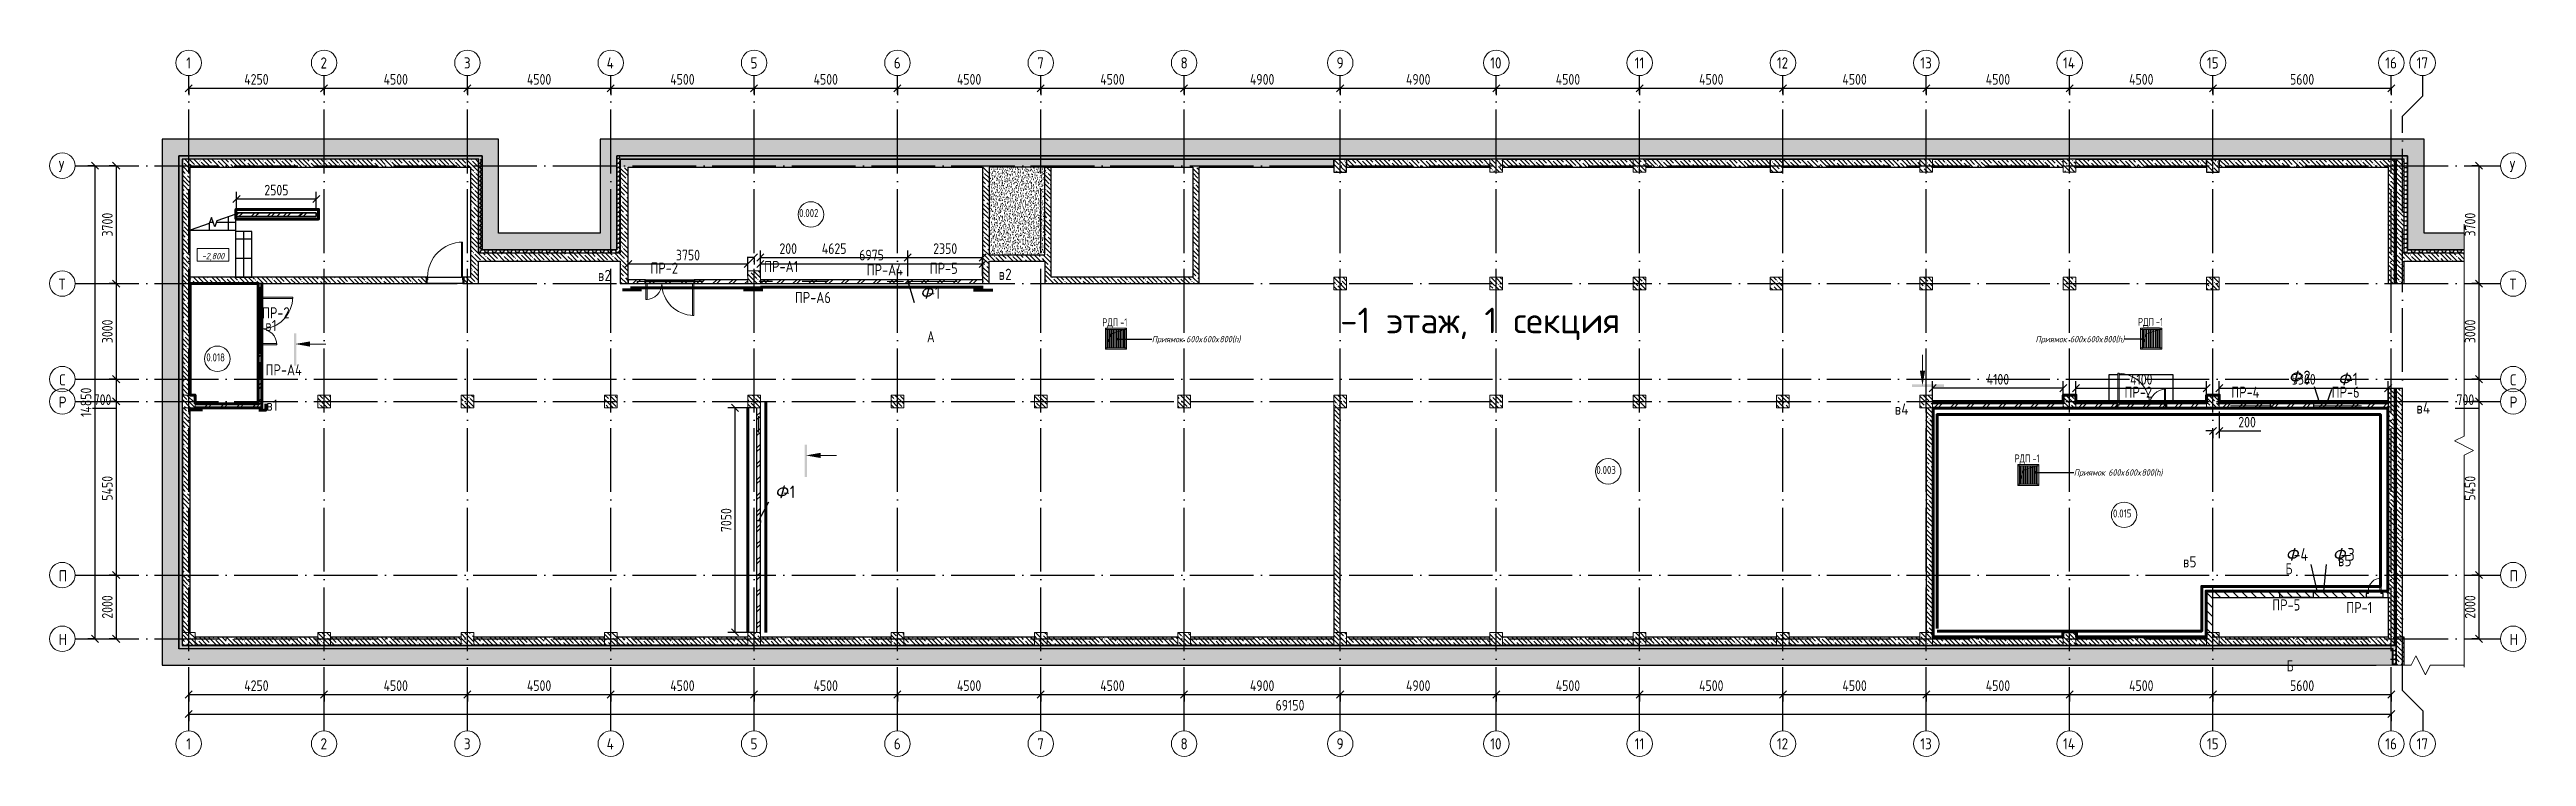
# Model space of a CAD drawing. Header units: millimetres. Extents: x -592259 to 288321, y -552984 to 293768.
# Drawn here: x -7092 to 70670, y 149458 to 171645 of the extents above; entities that cross this region are included whole.
import ezdxf

# ---------------------------------------------------------------- set-up
doc = ezdxf.new("R2010")
doc.units = ezdxf.units.MM
doc.linetypes.add('ADSK_Линия сетки', pattern=[2500, 2000, -250, 0, -250])
doc.layers.get('Defpoints').update_dxf_attribs({"color": 250})
for name, color, linetype, lineweight in [('0.1) Блок', 6, 'Continuous', 30), ('0.2) Кирп 3.1 вып', 30, 'Continuous', 30), ('0.2) Кирпич', 30, 'Continuous', 30), ('0.2) Кирпич 3 вып', 30, 'Continuous', 30), ('2.1)Фарх 2 выполн.', 160, 'Continuous', 30), ('3) Перемычки готовы', 3, 'Continuous', 30), ('4.1.3) Штук  3.1 вып по кирп подвал.', 6, 'Continuous', 60), ('5.1) ЧН-25 подвал', 160, 'Continuous', 60), ('5.2) ЧН-16 Штукатурка подвал 4 вып', 160, 'Continuous', 60), ('6.1) Шпаклевка 5 вып.', 160, 'Continuous', 60), ('A-ANNO-DIMS', 250, 'Continuous', 9), ('A-AREA-IDEN', 250, 'Continuous', 9), ('A-DETL', 250, 'Continuous', 5), ('A-DETL-1', 250, 'Continuous', 53), ('A-DETL-GENF-1', 250, 'Continuous', 5), ('A-DOOR', 250, 'Continuous', 5), ('A-DOOR-1', 250, 'Continuous', 13), ('A-DOOR-FRAM', 250, 'Continuous', 5), ('A-FLOR-1', 250, 'Continuous', 5), ('A-GENM-1', 250, 'Continuous', 5), ('A-GENM-2', 250, 'Continuous', 5), ('A-GENM-IDEN', 250, 'Continuous', 9), ('A-WALL', 250, 'Continuous', 9), ('A-WALL-1', 250, 'Continuous', 50), ('A-WALL-2', 250, 'Continuous', 5), ('A-WALL-3', 250, 'Continuous', 13), ('G-____-____-TEXT', 250, 'Continuous', 9), ('G-ANNO-DIMS', 250, 'Continuous', 9), ('G-ANNO-SYMB-1', 250, 'Continuous', 40), ('G-ANNO-SYMB-2', 250, 'Continuous', 20), ('G-ANNO-SYMB-3', 250, 'Continuous', 9), ('G-ANNO-TEXT', 250, 'Continuous', 9), ('I-WALL-1', 250, 'Continuous', 5), ('S-COLS-1', 250, 'Continuous', 5), ('S-COLS-2', 250, 'Continuous', 5), ('S-FNDN-1', 250, 'Continuous', 5), ('S-STRS', 250, 'Continuous', 5), ('S-STRS-1', 250, 'Continuous', 5), ('S-STRS-MBND', 250, 'Continuous', 5), ('Оси', 250, 'Continuous', 9), ('Оси-1', 250, 'ADSK_Линия сетки', 9)]:
    doc.layers.add(name, color=color, linetype=linetype, lineweight=lineweight)
doc.styles.add('GOST Common', font='', dxfattribs={"width": 0.9, "height": 350})
doc.styles.add('GOST Common_1', font='', dxfattribs={"width": 0.9, "height": 250})
doc.styles.add('GOST Common_2', font='', dxfattribs={"width": 0.8, "height": 350})
doc.styles.add('ISOCPEUR', font='isocpeur.ttf', dxfattribs={"width": 0.8, "height": 100})
doc.styles.add('ISOCPEUR_6', font='isocpeur.ttf', dxfattribs={"height": 3.5})
doc.styles.add('ISOCPEUR_I', font='isocpeui.ttf', dxfattribs={"width": 0.9, "height": 12.5})
doc.styles.add('ISOCPEUR_I_1', font='ГОСТ тип А.ttf', dxfattribs={"height": 2500})
doc.styles.get("Standard").update_dxf_attribs({"font": 'ГОСТ тип А.ttf'})
doc.styles.get('GOST Common').set_extended_font_data('GOST Common')
doc.styles.get('GOST Common_1').set_extended_font_data('GOST Common')
doc.styles.get('GOST Common_2').set_extended_font_data('GOST Common')
doc.dimstyles.new('А3', dxfattribs={"dimtxt": 333, "dimasz": 222, "dimexe": 222, "dimexo": 111, "dimgap": 111, "dimtad": 1, "dimtoh": 1, "dimdec": 0, "dimrnd": 0.0015, "dimzin": 0, "dimdsep": 46, "dimtxsty": 'Standard', "dimblk": 'OBLIQUE', "dimcen": 0, "dimclrd": 7, "dimclre": 7, "dimclrt": 7, "dimadec": 0, "dimazin": 0, "dimtfac": 1, "dimtdec": 0, "dimtofl": 0, "dimtmove": 0, "dimatfit": 3, "dimfxl": 1, "dimtolj": 1, "dimtzin": 0, "dimarcsym": 0})
pattern_1 = [(135, (-2722.6, 109625.46), (-142.5612, -142.5612), []), (135, (-2580.04, 109625.46), (-142.5612, -142.5612), [252.016, -50.403, 3.353, -47.05])]
pattern_2 = [(0, (-2722.6, 109625.456), (120.968, 69.841), [80.645, -161.29]), (120, (-2722.6, 109625.456), (-120.96808, 69.84086), [80.645, -161.29]), (60, (-2722.6, 109625.456), (-8e-05, 139.68186), [0, -161.29, 80.645, 0])]
pattern_3 = [(270, (-2672.6, 165975.96), (600, 4e-14), []), (0, (-2672.6, 165975.96), (0, 600), [])]
pattern_4 = [(0, (-742.6, 164500.46), (0, 600), []), (90, (-742.6, 164500.46), (-600, 4e-14), [])]
pattern_5 = [(45, (-2722.6, 109625.46), (-251.4472, 251.4472), []), (45, (-2722.6, 110006.46), (-251.4472, 251.4472), [])]
pattern_6 = [(135, (1501.41, 124.685), (-14.14214, -14.14214), []), (225, (1501.41, 124.685), (14.14214, -14.14214), [])]
pattern_7 = [(45, (-621.384, 124.685), (-14.1421, 14.1421), []), (135, (-621.384, 124.685), (-14.1421, -14.1421), [])]
pattern_8 = [(45, (-2722.6, 109625.456), (-35.35534, 35.35534), []), (135, (-2722.6, 109625.456), (-35.35534, -35.35534), [])]
pattern_9 = [(135, (-2722.6, 109625.46), (-141.42136, -141.42136), [])]

msp = doc.modelspace()

# ---------------------------------------------------------------- texts
at = {"layer": '2.1)Фарх 2 выполн.', "lineweight": -2, "char_height": 400, "attachment_point": 1, "style": 'ISOCPEUR_I_1'}
for s, insert, width in [('\\fISOCPEUR|b0|i1|c204|p34|;Ф', (20229.2186, 164220.7991), 312.658125), ('-1', (20487.1873, 164220.7991), 384.81), ('\\fISOCPEUR|b0|i1|c204|p34|;Ф', (63192.706, 161568.5886), 312.658125), ('-2', (63450.6748, 161568.5886), 448.945), ('\\fISOCPEUR|b0|i1|c204|p34|;Ф', (64739.999, 161503.7739), 312.658125), ('-1', (64997.9678, 161503.7739), 384.81), ('\\fISOCPEUR|b0|i1|c204|p34|;Ф', (15672.2395, 157962.6276), 312.658125), ('-1', (15930.2083, 157962.6276), 384.81), ('\\fISOCPEUR|b0|i1|c204|p34|;Ф', (63096.009, 155999.979), 312.658125), ('-4', (63353.9777, 155999.979), 472.995625), ('\\fISOCPEUR|b0|i1|c204|p34|;Ф', (64575.4851, 155999.979), 312.658125), ('-3', (64833.4539, 155999.979), 448.945)]:
    msp.add_mtext(s, dxfattribs=dict(at, insert=insert, width=width))
at = {"layer": '3) Перемычки готовы', "char_height": 350, "width": 333.502, "attachment_point": 1, "style": 'ISOCPEUR_I_1'}
for s, insert in [('ПР-2', (11770.5913, 164959.2617)), ('ПР-А1', (15342.1293, 165010.0589)), ('ПР-А4', (18561.6477, 164903.3479)), ('ПР-5', (20539.6422, 164953.9736)), ('ПР-2', (-422.6198, 163556.8768)), ('ПР-А6', (16305.5608, 164038.3843)), ('ПР-А4', (-311.0325, 161767.1233)), ('ПР-2', (58049.0424, 161067.1233)), ('ПР-4', (61401.1293, 161067.1233)), ('ПР-6', (64551.4641, 161067.1233)), ('ПР-5', (62688.3063, 154387.5618)), ('ПР-1', (65012.3784, 154304.3841))]:
    msp.add_mtext(s, dxfattribs=dict(at, insert=insert))
at = {"layer": 'A-AREA-IDEN', "lineweight": -2, "char_height": 250, "attachment_point": 1, "style": 'ISOCPEUR'}
for s, insert, width in [('0.002', (16440.1997, 166638.6506), 858.607312), ('0.018', (-2170.1212, 162107.9165), 800.885812), ('0.003', (41469.8572, 158574.6122), 858.607312), ('0.015', (57689.5355, 157210.4354), 800.885812)]:
    msp.add_mtext(s, dxfattribs=dict(at, insert=insert, width=width))
at = {"layer": 'A-GENM-IDEN', "lineweight": -2, "char_height": 250, "attachment_point": 1, "style": 'GOST Common_2'}
for s, insert, width in [('РДП', (25960.0713, 163209.1382), 678.227625), ('-1', (26519.665, 163209.1382), 331.898625), ('РДП', (58475.0813, 163222.1588), 678.227625), ('-1', (59034.675, 163222.1588), 331.898625), ('РДП', (54600.0713, 158937.1147), 678.227625), ('-1', (55159.665, 158937.1147), 331.898625)]:
    msp.add_mtext(s, dxfattribs=dict(at, insert=insert, width=width))
at = {"layer": 'G-____-____-TEXT', "color": 7, "insert": (33427.4021, 163542.4928), "char_height": 800, "width": 18169.734652, "attachment_point": 1, "style": 'ISOCPEUR_6'}
msp.add_mtext('-1 этаж, 1 секция', dxfattribs=at)
at = {"layer": 'G-ANNO-DIMS', "lineweight": -2, "insert": (-2310.2529, 165263.5865), "char_height": 200, "width": 841.377075, "attachment_point": 1, "line_spacing_factor": 1.149209, "style": 'ISOCPEUR_I'}
msp.add_mtext('-2,800', dxfattribs=at)
at = {"layer": 'G-ANNO-SYMB-3', "lineweight": -2, "char_height": 350, "attachment_point": 1, "style": 'GOST Common_1'}
for s, insert, width in [('\\fGOST Common|b0|i0|c204|p34|;\\W.8;в', (10129.4033, 164731.4609), 243.713), (' 2', (10330.4866, 164731.4609), 359.156), ('\\fGOST Common|b0|i0|c204|p34|;\\W.8;в', (22707.0215, 164766.2601), 243.713), (' 2', (22908.1048, 164766.2601), 359.156), ('\\fGOST Common|b0|i0|c204|p34|;\\W.8;в', (-315.919, 163159.4967), 243.713), (' 1', (-114.8357, 163159.4967), 282.194), ('\\fGOST Common|b0|i0|c204|p34|;\\W.8;А', (20454.6992, 162807.3774), 307.848), ('\\fGOST Common|b0|i0|c204|p34|;\\W.8;в', (-281.1199, 160659.9262), 243.713), (' 1', (-80.0365, 160659.9262), 282.194), ('\\fGOST Common|b0|i0|c204|p34|;\\W.8;в', (50842.0979, 160535.4739), 243.713), (' 4', (51043.1812, 160535.4739), 391.2235), ('\\fGOST Common|b0|i0|c204|p34|;\\W.8;в', (67219.5038, 160570.2731), 243.713), (' 4', (67420.5871, 160570.2731), 391.2235), ('\\fGOST Common|b0|i0|c204|p34|;\\W.8;в', (59889.9449, 155743.1578), 243.713), (' 5', (60091.0283, 155743.1578), 359.156), ('\\fGOST Common|b0|i0|c204|p34|;\\W.8;в', (64756.9747, 155777.9569), 243.713), (' 5', (64958.0581, 155777.9569), 359.156), ('\\fGOST Common|b0|i0|c204|p34|;\\W.8;Б', (63105.1639, 155524.393), 275.7805), ('\\fGOST Common|b0|i0|c204|p34|;\\W.8;Б', (63139.9631, 152477.1216), 275.7805)]:
    msp.add_mtext(s, dxfattribs=dict(at, insert=insert, width=width))
at = {"layer": 'G-ANNO-TEXT', "lineweight": -2, "char_height": 200, "attachment_point": 1, "style": 'ISOCPEUR_I'}
for s, insert, width in [('Приямок', (27512.4511, 162656.153), 1168.860375), (' 600', (28476.8574, 162656.153), 613.290937), ('\\fISOCPEUR|b0|i1|c204|p34|;\\W.9;х', (28982.873, 162656.153), 158.734125), ('600', (29113.8418, 162656.153), 476.202375), ('\\fISOCPEUR|b0|i1|c204|p34|;\\W.9;х', (29506.748, 162656.153), 158.734125), ('800(h)', (29637.7168, 162656.153), 822.531375), ('Приямок', (55257.0026, 162656.153), 1168.860375), (' 600', (56221.4088, 162656.153), 613.290937), ('\\fISOCPEUR|b0|i1|c204|p34|;\\W.9;х', (56727.4245, 162656.153), 158.734125), ('600', (56858.3932, 162656.153), 476.202375), ('\\fISOCPEUR|b0|i1|c204|p34|;\\W.9;х', (57251.2995, 162656.153), 158.734125), ('800(h)', (57382.2682, 162656.153), 822.531375), ('Приямок', (56459.9562, 158471.727), 1168.860375), (' 600', (57424.3624, 158471.727), 613.290937), ('\\fISOCPEUR|b0|i1|c204|p34|;\\W.9;х', (57930.378, 158471.727), 158.734125), ('600', (58061.3468, 158471.727), 476.202375), ('\\fISOCPEUR|b0|i1|c204|p34|;\\W.9;х', (58454.253, 158471.727), 158.734125), ('800(h)', (58585.2218, 158471.727), 822.531375)]:
    msp.add_mtext(s, dxfattribs=dict(at, insert=insert, width=width))
at = {"layer": 'Оси', "lineweight": -2, "char_height": 350, "attachment_point": 1, "style": 'GOST Common'}
for s, insert, width in [('\\fGOST Common|b0|i0|c204|p34|;\\W.9;1', (-2800.8285, 171399.9945), 187.594875), ('\\fGOST Common|b0|i0|c204|p34|;\\W.9;2', (1413.6215, 171399.9945), 274.177125), ('\\fGOST Common|b0|i0|c204|p34|;\\W.9;3', (5916.3215, 171399.9945), 266.961937), ('\\fGOST Common|b0|i0|c204|p34|;\\W.9;4', (10398.7715, 171399.9945), 310.253062), ('\\fGOST Common|b0|i0|c204|p34|;\\W.9;5', (14913.6215, 171399.9945), 274.177125), ('\\fGOST Common|b0|i0|c204|p34|;\\W.9;6', (19413.6215, 171399.9945), 274.177125), ('\\fGOST Common|b0|i0|c204|p34|;\\W.9;7', (23913.6215, 171399.9945), 274.177125), ('\\fGOST Common|b0|i0|c204|p34|;\\W.9;8', (28413.6215, 171399.9945), 274.177125), ('\\fGOST Common|b0|i0|c204|p34|;\\W.9;9', (33313.6215, 171399.9945), 274.177125), ('10', (38136.2215, 171399.9945), 461.772), ('11', (42671.7715, 171399.9945), 375.18975), ('12', (47136.2215, 171399.9945), 461.772), ('13', (51638.9215, 171399.9945), 454.556812), ('14', (56121.3715, 171399.9945), 497.847937), ('15', (60636.2215, 171399.9945), 461.772), ('16', (66236.2215, 171399.9945), 461.772), ('17', (67221.2215, 171399.9945), 461.772), ('\\fGOST Common|b0|i0|c204|p34|;\\W.9;У', (-6805.472, 168153.0435), 310.253062), ('\\fGOST Common|b0|i0|c204|p34|;\\W.9;У', (70138.5609, 168153.0435), 310.253062), ('\\fGOST Common|b0|i0|c204|p34|;\\W.9;Т', (-6805.472, 164453.0435), 310.253062), ('\\fGOST Common|b0|i0|c204|p34|;\\W.9;Т', (70138.5609, 164453.0435), 310.253062), ('\\fGOST Common|b0|i0|c204|p34|;\\W.9;С', (-6790.622, 161453.0435), 274.177125), ('\\fGOST Common|b0|i0|c204|p34|;\\W.9;С', (70153.4109, 161453.0435), 274.177125), ('\\fGOST Common|b0|i0|c204|p34|;\\W.9;Р', (-6805.472, 160753.0435), 310.253062), ('\\fGOST Common|b0|i0|c204|p34|;\\W.9;Р', (70138.5609, 160753.0435), 310.253062), ('\\fGOST Common|b0|i0|c204|p34|;\\W.9;П', (-6805.472, 155303.0435), 310.253062), ('\\fGOST Common|b0|i0|c204|p34|;\\W.9;П', (70138.5609, 155303.0435), 310.253062), ('\\fGOST Common|b0|i0|c204|p34|;\\W.9;Н', (-6805.472, 153303.0435), 310.253062), ('\\fGOST Common|b0|i0|c204|p34|;\\W.9;Н', (70138.5609, 153303.0435), 310.253062), ('\\fGOST Common|b0|i0|c204|p34|;\\W.9;1', (-2800.8285, 150030.4406), 187.594875), ('\\fGOST Common|b0|i0|c204|p34|;\\W.9;2', (1413.6215, 150030.4406), 274.177125), ('\\fGOST Common|b0|i0|c204|p34|;\\W.9;3', (5916.3215, 150030.4406), 266.961937), ('\\fGOST Common|b0|i0|c204|p34|;\\W.9;4', (10398.7715, 150030.4406), 310.253062), ('\\fGOST Common|b0|i0|c204|p34|;\\W.9;5', (14913.6215, 150030.4406), 274.177125), ('\\fGOST Common|b0|i0|c204|p34|;\\W.9;6', (19413.6215, 150030.4406), 274.177125), ('\\fGOST Common|b0|i0|c204|p34|;\\W.9;7', (23913.6215, 150030.4406), 274.177125), ('\\fGOST Common|b0|i0|c204|p34|;\\W.9;8', (28413.6215, 150030.4406), 274.177125), ('\\fGOST Common|b0|i0|c204|p34|;\\W.9;9', (33313.6215, 150030.4406), 274.177125), ('10', (38136.2215, 150030.4406), 461.772), ('11', (42671.7715, 150030.4406), 375.18975), ('12', (47136.2215, 150030.4406), 461.772), ('13', (51638.9215, 150030.4406), 454.556812), ('14', (56121.3715, 150030.4406), 497.847937), ('15', (60636.2215, 150030.4406), 461.772), ('16', (66236.2215, 150030.4406), 461.772), ('17', (67221.2215, 150030.4406), 461.772)]:
    msp.add_mtext(s, dxfattribs=dict(at, insert=insert, width=width))

# ---------------------------------------------------------------- blocks, each defined once
blk = doc.blocks.new('Дверь_СКБ_1Ст_Внутренняя - СОШ_Д-1п_Дв_1200x2100h-31541110-АР1_План расстановки фахверков на отм_ -3_400_ Секция 1_')
at = {"layer": 'A-DOOR'}
h = blk.add_hatch(dxfattribs=at)
h.set_pattern_fill('FP_5', color=256, style=0, pattern_type=2)
h.set_pattern_definition([(135, (1701.41, 164.685), (-14.14214, -14.14214), []), (225, (1701.41, 164.685), (14.14214, -14.14214), [])])
h.paths.add_polyline_path([(612.5, -100), (612.5, 100), (587.5, 100), (587.5, -100)])
at = {"layer": 'A-DOOR-FRAM'}
h = blk.add_hatch(dxfattribs=at)
h.set_pattern_fill('FP_6', color=256, style=0, pattern_type=2)
h.set_pattern_definition([(45, (-421.384, 164.685), (-14.1421, 14.1421), []), (135, (-421.384, 164.685), (-14.1421, -14.1421), [])])
h.paths.add_polyline_path([(-562.5, -100), (-562.5, 100), (-587.5, 100), (-587.5, -100)])
at = {"layer": 'A-DOOR'}
blk.add_arc((562.5, 100), 1100, 90, 180, dxfattribs=at)
at = {"layer": 'A-DOOR-1'}
for p, q in [((562.5, 1200), (522.5, 1200)), ((522.5, 1200), (522.5, 100)), ((562.5, 100), (562.5, 1200)), ((522.5, 100), (562.5, 100))]:
    blk.add_line(p, q, dxfattribs=at)
at = {"layer": 'A-DOOR-FRAM'}
for p, q in [((-547.5, 108), (-617.5, 108)), ((-617.5, 108), (-617.5, 100)), ((-617.5, 100), (-547.5, 100)), ((-562.5, 100), (-587.5, 100)), ((-587.5, 100), (-587.5, -100)), ((-537.5, 100), (-562.5, 100)), ((-562.5, 100), (-562.5, 20)), ((-562.5, -100), (-562.5, 100)), ((-547.5, 100), (-562.5, 100)), ((-562.5, 100), (-562.5, 99)), ((-562.5, 99), (-547.5, 99)), ((-562.5, 20), (-527.5, 20)), ((-547.5, 20), (-562.5, 20)), ((-562.5, 20), (-562.5, -100)), ((-547.5, 100), (-547.5, 108)), ((-547.5, 99), (-547.5, 100)), ((-547.5, -100), (-547.5, 20)), ((-537.5, 60), (-537.5, 100)), ((-527.5, 60), (-537.5, 60)), ((-527.5, 20), (-527.5, 60)), ((562.5, 60), (552.5, 60)), ((552.5, 60), (552.5, 20)), ((552.5, 20), (587.5, 20)), ((562.5, 100), (562.5, 60)), ((587.5, 100), (562.5, 100)), ((642.5, 108), (572.5, 108)), ((572.5, 108), (572.5, 100)), ((587.5, 100), (572.5, 100)), ((572.5, 100), (572.5, 99)), ((572.5, 100), (642.5, 100)), ((572.5, 99), (587.5, 99)), ((587.5, 20), (572.5, 20)), ((572.5, 20), (572.5, -100)), ((587.5, 20), (587.5, 100)), ((612.5, 100), (587.5, 100)), ((587.5, 100), (587.5, -100)), ((587.5, 99), (587.5, 100)), ((587.5, -100), (587.5, 20)), ((612.5, -100), (612.5, 100)), ((642.5, 100), (642.5, 108)), ((-547.5, -100), (-617.5, -100)), ((-617.5, -100), (-617.5, -108)), ((-617.5, -108), (-547.5, -108)), ((-587.5, -100), (-562.5, -100)), ((-562.5, -100), (-547.5, -100)), ((-547.5, -108), (-547.5, -100)), ((572.5, -100), (587.5, -100)), ((642.5, -100), (572.5, -100)), ((572.5, -100), (572.5, -108)), ((572.5, -108), (642.5, -108)), ((587.5, -100), (612.5, -100)), ((642.5, -108), (642.5, -100))]:
    blk.add_line(p, q, dxfattribs=at)
blk = doc.blocks.new('BSC_Колонна _Прямоугольная - 400x400-31363420-АР1_План расстановки фахверков на отм_ -3_400_ Секция 1_')
at = {"layer": 'S-COLS-2'}
h = blk.add_hatch(dxfattribs=at)
h.set_pattern_fill('FP_8', color=256, style=0, pattern_type=2)
h.set_pattern_definition([(135, (0.02, -43525), (-142.5619, -142.5619), []), (135, (142.58, -43525), (-142.5619, -142.5619), [252.016, -50.403, 3.353, -47.05])])
h.paths.add_polyline_path([(-200, -200), (200, -200), (200, 200), (-200, 200)])
at = {"layer": 'S-COLS-1'}
for p, q in [((200, 200), (-200, 200)), ((-200, 200), (-200, -200)), ((200, -200), (200, 200)), ((-200, -200), (200, -200))]:
    blk.add_line(p, q, dxfattribs=at)
blk = doc.blocks.new('BSC_Колонна _Прямоугольная - 400x400-V1-АР1_План расстановки фахверков на отм_ -3_400_ Секция 1_')
at = {"layer": 'S-COLS-2'}
h = blk.add_hatch(dxfattribs=at)
h.set_pattern_fill('FP_9', color=256, style=0, pattern_type=2)
h.set_pattern_definition([(135, (0.02, -50975), (-142.5619, -142.5619), []), (135, (142.58, -50975), (-142.5619, -142.5619), [252.016, -50.403, 3.353, -47.05])])
h.paths.add_polyline_path([(-200, -200), (200, -200), (200, 200), (-200, 200)])
at = {"layer": 'S-COLS-1'}
for p, q in [((200, 200), (-200, 200)), ((-200, 200), (-200, -200)), ((200, -200), (200, 200)), ((-200, -200), (200, -200))]:
    blk.add_line(p, q, dxfattribs=at)
blk = doc.blocks.new('BSC_Колонна _Прямоугольная - 400x400-V2-АР1_План расстановки фахверков на отм_ -3_400_ Секция 1_')
at = {"layer": 'S-COLS-2'}
h = blk.add_hatch(dxfattribs=at)
h.set_pattern_fill('FP_10', color=256, style=0, pattern_type=2)
h.set_pattern_definition([(135, (-54550, -43525), (-142.5619, -142.5619), []), (135, (-54407.44, -43525), (-142.5619, -142.5619), [252.016, -50.403, 3.353, -47.05])])
h.paths.add_polyline_path([(-200, -200), (200, -200), (200, 200), (-200, 200)])
at = {"layer": 'S-COLS-1'}
for p, q in [((200, 200), (-200, 200)), ((-200, 200), (-200, -200)), ((200, -200), (200, 200)), ((-200, -200), (200, -200))]:
    blk.add_line(p, q, dxfattribs=at)
blk = doc.blocks.new('BSC_Колонна _Прямоугольная - 400x400-V3-АР1_План расстановки фахверков на отм_ -3_400_ Секция 1_')
at = {"layer": 'S-COLS-2'}
h = blk.add_hatch(dxfattribs=at)
h.set_pattern_fill('FP_11', color=256, style=0, pattern_type=2)
h.set_pattern_definition([(135, (-54550, -58375), (-142.5619, -142.5619), []), (135, (-54407.44, -58375), (-142.5619, -142.5619), [252.016, -50.403, 3.353, -47.05])])
h.paths.add_polyline_path([(-200, -200), (200, -200), (200, 200), (-200, 200)])
at = {"layer": 'S-COLS-1'}
for p, q in [((200, 200), (-200, 200)), ((-200, 200), (-200, -200)), ((200, -200), (200, 200)), ((-200, -200), (200, -200))]:
    blk.add_line(p, q, dxfattribs=at)
blk = doc.blocks.new('BSC_Колонна _Прямоугольная - 400x400-V4-АР1_План расстановки фахверков на отм_ -3_400_ Секция 1_')
at = {"layer": 'S-COLS-2'}
h = blk.add_hatch(dxfattribs=at)
h.set_pattern_fill('FP_12', color=256, style=0, pattern_type=2)
h.set_pattern_definition([(135, (-54550, -50975), (-142.5619, -142.5619), []), (135, (-54407.44, -50975), (-142.5619, -142.5619), [252.016, -50.403, 3.353, -47.05])])
h.paths.add_polyline_path([(-200, -200), (200, -200), (200, 200), (-200, 200)])
at = {"layer": 'S-COLS-1'}
for p, q in [((200, 200), (-200, 200)), ((-200, 200), (-200, -200)), ((200, -200), (200, 200)), ((-200, -200), (200, -200))]:
    blk.add_line(p, q, dxfattribs=at)
blk = doc.blocks.new('BSC_Колонна _Прямоугольная - 400x400-V5-АР1_План расстановки фахверков на отм_ -3_400_ Секция 1_')
at = {"layer": 'S-COLS-2'}
h = blk.add_hatch(dxfattribs=at)
h.set_pattern_fill('FP_13', color=256, style=0, pattern_type=2)
h.set_pattern_definition([(135, (-54550, -54675), (-142.5619, -142.5619), []), (135, (-54407.44, -54675), (-142.5619, -142.5619), [252.016, -50.403, 3.353, -47.05])])
h.paths.add_polyline_path([(-200, -200), (200, -200), (200, 200), (-200, 200)])
at = {"layer": 'S-COLS-1'}
for p, q in [((200, 200), (-200, 200)), ((-200, 200), (-200, -200)), ((200, -200), (200, 200)), ((-200, -200), (200, -200))]:
    blk.add_line(p, q, dxfattribs=at)
blk = doc.blocks.new('BSC_Колонна _Прямоугольная - 400x400-V6-АР1_План расстановки фахверков на отм_ -3_400_ Секция 1_')
at = {"layer": 'S-COLS-2'}
h = blk.add_hatch(dxfattribs=at)
h.set_pattern_fill('FP_14', color=256, style=0, pattern_type=2)
h.set_pattern_definition([(135, (-59050, -43525), (-142.5619, -142.5619), []), (135, (-58907.44, -43525), (-142.5619, -142.5619), [252.016, -50.403, 3.353, -47.05])])
h.paths.add_polyline_path([(-200, -200), (200, -200), (200, 200), (-200, 200)])
at = {"layer": 'S-COLS-1'}
for p, q in [((200, 200), (-200, 200)), ((-200, 200), (-200, -200)), ((200, -200), (200, 200)), ((-200, -200), (200, -200))]:
    blk.add_line(p, q, dxfattribs=at)
blk = doc.blocks.new('BSC_Колонна _Прямоугольная - 400x400-V7-АР1_План расстановки фахверков на отм_ -3_400_ Секция 1_')
at = {"layer": 'S-COLS-2'}
h = blk.add_hatch(dxfattribs=at)
h.set_pattern_fill('FP_15', color=256, style=0, pattern_type=2)
h.set_pattern_definition([(135, (-59050, -58375), (-142.5619, -142.5619), []), (135, (-58907.44, -58375), (-142.5619, -142.5619), [252.016, -50.403, 3.353, -47.05])])
h.paths.add_polyline_path([(-200, -200), (200, -200), (200, 200), (-200, 200)])
at = {"layer": 'S-COLS-1'}
for p, q in [((200, 200), (-200, 200)), ((-200, 200), (-200, -200)), ((200, -200), (200, 200)), ((-200, -200), (200, -200))]:
    blk.add_line(p, q, dxfattribs=at)
blk = doc.blocks.new('BSC_Колонна _Прямоугольная - 400x400-V8-АР1_План расстановки фахверков на отм_ -3_400_ Секция 1_')
at = {"layer": 'S-COLS-2'}
h = blk.add_hatch(dxfattribs=at)
h.set_pattern_fill('FP_16', color=256, style=0, pattern_type=2)
h.set_pattern_definition([(135, (-59050, -50975), (-142.5619, -142.5619), []), (135, (-58907.44, -50975), (-142.5619, -142.5619), [252.016, -50.403, 3.353, -47.05])])
h.paths.add_polyline_path([(-200, -200), (200, -200), (200, 200), (-200, 200)])
at = {"layer": 'S-COLS-1'}
for p, q in [((200, 200), (-200, 200)), ((-200, 200), (-200, -200)), ((200, -200), (200, 200)), ((-200, -200), (200, -200))]:
    blk.add_line(p, q, dxfattribs=at)
blk = doc.blocks.new('BSC_Колонна _Прямоугольная - 400x400-V9-АР1_План расстановки фахверков на отм_ -3_400_ Секция 1_')
at = {"layer": 'S-COLS-2'}
h = blk.add_hatch(dxfattribs=at)
h.set_pattern_fill('FP_17', color=256, style=0, pattern_type=2)
h.set_pattern_definition([(135, (-59050, -54675), (-142.5619, -142.5619), []), (135, (-58907.44, -54675), (-142.5619, -142.5619), [252.016, -50.403, 3.353, -47.05])])
h.paths.add_polyline_path([(-200, -200), (200, -200), (200, 200), (-200, 200)])
at = {"layer": 'S-COLS-1'}
for p, q in [((200, 200), (-200, 200)), ((-200, 200), (-200, -200)), ((200, -200), (200, 200)), ((-200, -200), (200, -200))]:
    blk.add_line(p, q, dxfattribs=at)
blk = doc.blocks.new('BSC_Колонна _Прямоугольная - 400x400-V10-АР1_План расстановки фахверков на отм_ -3_400_ Секция 1_')
at = {"layer": 'S-COLS-2'}
h = blk.add_hatch(dxfattribs=at)
h.set_pattern_fill('FP_18', color=256, style=0, pattern_type=2)
h.set_pattern_definition([(135, (-63550, -43525), (-142.5619, -142.5619), []), (135, (-63407.44, -43525), (-142.5619, -142.5619), [252.016, -50.403, 3.353, -47.05])])
h.paths.add_polyline_path([(-200, -200), (200, -200), (200, 200), (-200, 200)])
at = {"layer": 'S-COLS-1'}
for p, q in [((200, 200), (-200, 200)), ((-200, 200), (-200, -200)), ((200, -200), (200, 200)), ((-200, -200), (200, -200))]:
    blk.add_line(p, q, dxfattribs=at)
blk = doc.blocks.new('BSC_Колонна _Прямоугольная - 400x400-V11-АР1_План расстановки фахверков на отм_ -3_400_ Секция 1_')
at = {"layer": 'S-COLS-2'}
h = blk.add_hatch(dxfattribs=at)
h.set_pattern_fill('FP_19', color=256, style=0, pattern_type=2)
h.set_pattern_definition([(135, (-63550, -50975), (-142.5619, -142.5619), []), (135, (-63407.44, -50975), (-142.5619, -142.5619), [252.016, -50.403, 3.353, -47.05])])
h.paths.add_polyline_path([(-200, -200), (200, -200), (200, 200), (-200, 200)])
at = {"layer": 'S-COLS-1'}
for p, q in [((200, 200), (-200, 200)), ((-200, 200), (-200, -200)), ((200, -200), (200, 200)), ((-200, -200), (200, -200))]:
    blk.add_line(p, q, dxfattribs=at)
blk = doc.blocks.new('BSC_Колонна _Прямоугольная - 400x400-V12-АР1_План расстановки фахверков на отм_ -3_400_ Секция 1_')
at = {"layer": 'S-COLS-2'}
h = blk.add_hatch(dxfattribs=at)
h.set_pattern_fill('FP_20', color=256, style=0, pattern_type=2)
h.set_pattern_definition([(135, (-63550, -54675), (-142.5619, -142.5619), []), (135, (-63407.44, -54675), (-142.5619, -142.5619), [252.016, -50.403, 3.353, -47.05])])
h.paths.add_polyline_path([(-200, -200), (200, -200), (200, 200), (-200, 200)])
at = {"layer": 'S-COLS-1'}
for p, q in [((200, 200), (-200, 200)), ((-200, 200), (-200, -200)), ((200, -200), (200, 200)), ((-200, -200), (200, -200))]:
    blk.add_line(p, q, dxfattribs=at)
blk = doc.blocks.new('BSC_Колонна _Прямоугольная - 400x400-V13-АР1_План расстановки фахверков на отм_ -3_400_ Секция 1_')
at = {"layer": 'S-COLS-2'}
h = blk.add_hatch(dxfattribs=at)
h.set_pattern_fill('FP_21', color=256, style=0, pattern_type=2)
h.set_pattern_definition([(135, (-17750, -54875), (-142.5619, -142.5619), []), (135, (-17607.44, -54875), (-142.5619, -142.5619), [252.016, -50.403, 3.353, -47.05])])
h.paths.add_polyline_path([(-200, -200), (200, -200), (200, 200), (-200, 200)])
at = {"layer": 'S-COLS-1'}
for p, q in [((200, 200), (-200, 200)), ((-200, 200), (-200, -200)), ((200, -200), (200, 200)), ((-200, -200), (200, -200))]:
    blk.add_line(p, q, dxfattribs=at)
blk = doc.blocks.new('BSC_Колонна _Прямоугольная - 400x400-V14-АР1_План расстановки фахверков на отм_ -3_400_ Секция 1_')
at = {"layer": 'S-COLS-2'}
h = blk.add_hatch(dxfattribs=at)
h.set_pattern_fill('FP_22', color=256, style=0, pattern_type=2)
h.set_pattern_definition([(135, (-50050, -50975), (-142.5619, -142.5619), []), (135, (-49907.44, -50975), (-142.5619, -142.5619), [252.016, -50.403, 3.353, -47.05])])
h.paths.add_polyline_path([(-200, -200), (200, -200), (200, 200), (-200, 200)])
at = {"layer": 'S-COLS-1'}
for p, q in [((200, 200), (-200, 200)), ((-200, 200), (-200, -200)), ((200, -200), (200, 200)), ((-200, -200), (200, -200))]:
    blk.add_line(p, q, dxfattribs=at)
blk = doc.blocks.new('BSC_Колонна _Прямоугольная - 400x400-V15-АР1_План расстановки фахверков на отм_ -3_400_ Секция 1_')
at = {"layer": 'S-COLS-2'}
h = blk.add_hatch(dxfattribs=at)
h.set_pattern_fill('FP_23', color=256, style=0, pattern_type=2)
h.set_pattern_definition([(135, (-49850, -54675), (-142.5619, -142.5619), []), (135, (-49707.44, -54675), (-142.5619, -142.5619), [252.016, -50.403, 3.353, -47.05])])
h.paths.add_polyline_path([(-200, -200), (200, -200), (200, 200), (-200, 200)])
at = {"layer": 'S-COLS-1'}
for p, q in [((200, 200), (-200, 200)), ((-200, 200), (-200, -200)), ((200, -200), (200, 200)), ((-200, -200), (200, -200))]:
    blk.add_line(p, q, dxfattribs=at)
blk = doc.blocks.new('BSC_Колонна _Прямоугольная - 400x400-V16-АР1_План расстановки фахверков на отм_ -3_400_ Секция 1_')
at = {"layer": 'S-COLS-2'}
h = blk.add_hatch(dxfattribs=at)
h.set_pattern_fill('FP_24', color=256, style=0, pattern_type=2)
h.set_pattern_definition([(135, (-45550, -43525), (-142.5619, -142.5619), []), (135, (-45407.44, -43525), (-142.5619, -142.5619), [252.016, -50.403, 3.353, -47.05])])
h.paths.add_polyline_path([(-200, -200), (200, -200), (200, 200), (-200, 200)])
at = {"layer": 'S-COLS-1'}
for p, q in [((200, 200), (-200, 200)), ((-200, 200), (-200, -200)), ((200, -200), (200, 200)), ((-200, -200), (200, -200))]:
    blk.add_line(p, q, dxfattribs=at)
blk = doc.blocks.new('BSC_Колонна _Прямоугольная - 400x400-V17-АР1_План расстановки фахверков на отм_ -3_400_ Секция 1_')
at = {"layer": 'S-COLS-2'}
h = blk.add_hatch(dxfattribs=at)
h.set_pattern_fill('FP_25', color=256, style=0, pattern_type=2)
h.set_pattern_definition([(135, (-45550, -58375), (-142.5619, -142.5619), []), (135, (-45407.44, -58375), (-142.5619, -142.5619), [252.016, -50.403, 3.353, -47.05])])
h.paths.add_polyline_path([(-200, -200), (200, -200), (200, 200), (-200, 200)])
at = {"layer": 'S-COLS-1'}
for p, q in [((200, 200), (-200, 200)), ((-200, 200), (-200, -200)), ((200, -200), (200, 200)), ((-200, -200), (200, -200))]:
    blk.add_line(p, q, dxfattribs=at)
blk = doc.blocks.new('BSC_Колонна _Прямоугольная - 400x400-V18-АР1_План расстановки фахверков на отм_ -3_400_ Секция 1_')
at = {"layer": 'S-COLS-2'}
h = blk.add_hatch(dxfattribs=at)
h.set_pattern_fill('FP_26', color=256, style=0, pattern_type=2)
h.set_pattern_definition([(135, (-45550, -50975), (-142.5619, -142.5619), []), (135, (-45407.44, -50975), (-142.5619, -142.5619), [252.016, -50.403, 3.353, -47.05])])
h.paths.add_polyline_path([(-200, -200), (200, -200), (200, 200), (-200, 200)])
at = {"layer": 'S-COLS-1'}
for p, q in [((200, 200), (-200, 200)), ((-200, 200), (-200, -200)), ((200, -200), (200, 200)), ((-200, -200), (200, -200))]:
    blk.add_line(p, q, dxfattribs=at)
blk = doc.blocks.new('BSC_Колонна _Прямоугольная - 400x400-V19-АР1_План расстановки фахверков на отм_ -3_400_ Секция 1_')
at = {"layer": 'S-COLS-2'}
h = blk.add_hatch(dxfattribs=at)
h.set_pattern_fill('FP_27', color=256, style=0, pattern_type=2)
h.set_pattern_definition([(135, (-45550, -54675), (-142.5619, -142.5619), []), (135, (-45407.44, -54675), (-142.5619, -142.5619), [252.016, -50.403, 3.353, -47.05])])
h.paths.add_polyline_path([(-200, -200), (200, -200), (200, 200), (-200, 200)])
at = {"layer": 'S-COLS-1'}
for p, q in [((200, 200), (-200, 200)), ((-200, 200), (-200, -200)), ((200, -200), (200, 200)), ((-200, -200), (200, -200))]:
    blk.add_line(p, q, dxfattribs=at)
blk = doc.blocks.new('BSC_Колонна _Прямоугольная - 400x400-V20-АР1_План расстановки фахверков на отм_ -3_400_ Секция 1_')
at = {"layer": 'S-COLS-2'}
h = blk.add_hatch(dxfattribs=at)
h.set_pattern_fill('FP_28', color=256, style=0, pattern_type=2)
h.set_pattern_definition([(135, (-41050, -43525), (-142.5619, -142.5619), []), (135, (-40907.44, -43525), (-142.5619, -142.5619), [252.016, -50.403, 3.353, -47.05])])
h.paths.add_polyline_path([(-200, -200), (200, -200), (200, 200), (-200, 200)])
at = {"layer": 'S-COLS-1'}
for p, q in [((200, 200), (-200, 200)), ((-200, 200), (-200, -200)), ((200, -200), (200, 200)), ((-200, -200), (200, -200))]:
    blk.add_line(p, q, dxfattribs=at)
blk = doc.blocks.new('BSC_Колонна _Прямоугольная - 400x400-V21-АР1_План расстановки фахверков на отм_ -3_400_ Секция 1_')
at = {"layer": 'S-COLS-2'}
h = blk.add_hatch(dxfattribs=at)
h.set_pattern_fill('FP_29', color=256, style=0, pattern_type=2)
h.set_pattern_definition([(135, (-41050, -58375), (-142.5619, -142.5619), []), (135, (-40907.44, -58375), (-142.5619, -142.5619), [252.016, -50.403, 3.353, -47.05])])
h.paths.add_polyline_path([(-200, -200), (200, -200), (200, 200), (-200, 200)])
at = {"layer": 'S-COLS-1'}
for p, q in [((200, 200), (-200, 200)), ((-200, 200), (-200, -200)), ((200, -200), (200, 200)), ((-200, -200), (200, -200))]:
    blk.add_line(p, q, dxfattribs=at)
blk = doc.blocks.new('BSC_Колонна _Прямоугольная - 400x400-V22-АР1_План расстановки фахверков на отм_ -3_400_ Секция 1_')
at = {"layer": 'S-COLS-2'}
h = blk.add_hatch(dxfattribs=at)
h.set_pattern_fill('FP_30', color=256, style=0, pattern_type=2)
h.set_pattern_definition([(135, (-41050, -50975), (-142.5619, -142.5619), []), (135, (-40907.44, -50975), (-142.5619, -142.5619), [252.016, -50.403, 3.353, -47.05])])
h.paths.add_polyline_path([(-200, -200), (200, -200), (200, 200), (-200, 200)])
at = {"layer": 'S-COLS-1'}
for p, q in [((200, 200), (-200, 200)), ((-200, 200), (-200, -200)), ((200, -200), (200, 200)), ((-200, -200), (200, -200))]:
    blk.add_line(p, q, dxfattribs=at)
blk = doc.blocks.new('BSC_Колонна _Прямоугольная - 400x400-V23-АР1_План расстановки фахверков на отм_ -3_400_ Секция 1_')
at = {"layer": 'S-COLS-2'}
h = blk.add_hatch(dxfattribs=at)
h.set_pattern_fill('FP_31', color=256, style=0, pattern_type=2)
h.set_pattern_definition([(135, (-41050, -54675), (-142.5619, -142.5619), []), (135, (-40907.44, -54675), (-142.5619, -142.5619), [252.016, -50.403, 3.353, -47.05])])
h.paths.add_polyline_path([(-200, -200), (200, -200), (200, 200), (-200, 200)])
at = {"layer": 'S-COLS-1'}
for p, q in [((200, 200), (-200, 200)), ((-200, 200), (-200, -200)), ((200, -200), (200, 200)), ((-200, -200), (200, -200))]:
    blk.add_line(p, q, dxfattribs=at)
blk = doc.blocks.new('BSC_Колонна _Прямоугольная - 400x400-V24-АР1_План расстановки фахверков на отм_ -3_400_ Секция 1_')
at = {"layer": 'S-COLS-2'}
h = blk.add_hatch(dxfattribs=at)
h.set_pattern_fill('FP_32', color=256, style=0, pattern_type=2)
h.set_pattern_definition([(135, (-36150, -43525), (-142.5619, -142.5619), []), (135, (-36007.44, -43525), (-142.5619, -142.5619), [252.016, -50.403, 3.353, -47.05])])
h.paths.add_polyline_path([(-200, -200), (200, -200), (200, 200), (-200, 200)])
at = {"layer": 'S-COLS-1'}
for p, q in [((200, 200), (-200, 200)), ((-200, 200), (-200, -200)), ((200, -200), (200, 200)), ((-200, -200), (200, -200))]:
    blk.add_line(p, q, dxfattribs=at)
blk = doc.blocks.new('BSC_Колонна _Прямоугольная - 400x400-V25-АР1_План расстановки фахверков на отм_ -3_400_ Секция 1_')
at = {"layer": 'S-COLS-2'}
h = blk.add_hatch(dxfattribs=at)
h.set_pattern_fill('FP_33', color=256, style=0, pattern_type=2)
h.set_pattern_definition([(135, (-36150, -50975), (-142.5619, -142.5619), []), (135, (-36007.44, -50975), (-142.5619, -142.5619), [252.016, -50.403, 3.353, -47.05])])
h.paths.add_polyline_path([(-200, -200), (200, -200), (200, 200), (-200, 200)])
at = {"layer": 'S-COLS-1'}
for p, q in [((200, 200), (-200, 200)), ((-200, 200), (-200, -200)), ((200, -200), (200, 200)), ((-200, -200), (200, -200))]:
    blk.add_line(p, q, dxfattribs=at)
blk = doc.blocks.new('BSC_Колонна _Прямоугольная - 400x400-V26-АР1_План расстановки фахверков на отм_ -3_400_ Секция 1_')
at = {"layer": 'S-COLS-2'}
h = blk.add_hatch(dxfattribs=at)
h.set_pattern_fill('FP_34', color=256, style=0, pattern_type=2)
h.set_pattern_definition([(135, (-36150, -54675), (-142.5619, -142.5619), []), (135, (-36007.44, -54675), (-142.5619, -142.5619), [252.016, -50.403, 3.353, -47.05])])
h.paths.add_polyline_path([(-200, -200), (200, -200), (200, 200), (-200, 200)])
at = {"layer": 'S-COLS-1'}
for p, q in [((200, 200), (-200, 200)), ((-200, 200), (-200, -200)), ((200, -200), (200, 200)), ((-200, -200), (200, -200))]:
    blk.add_line(p, q, dxfattribs=at)
blk = doc.blocks.new('BSC_Колонна _Прямоугольная - 400x400-V27-АР1_План расстановки фахверков на отм_ -3_400_ Секция 1_')
at = {"layer": 'S-COLS-2'}
h = blk.add_hatch(dxfattribs=at)
h.set_pattern_fill('FP_35', color=256, style=0, pattern_type=2)
h.set_pattern_definition([(135, (-31250, -43525), (-142.5619, -142.5619), []), (135, (-31107.44, -43525), (-142.5619, -142.5619), [252.016, -50.403, 3.353, -47.05])])
h.paths.add_polyline_path([(-200, -200), (200, -200), (200, 200), (-200, 200)])
at = {"layer": 'S-COLS-1'}
for p, q in [((200, 200), (-200, 200)), ((-200, 200), (-200, -200)), ((200, -200), (200, 200)), ((-200, -200), (200, -200))]:
    blk.add_line(p, q, dxfattribs=at)
blk = doc.blocks.new('BSC_Колонна _Прямоугольная - 400x400-V28-АР1_План расстановки фахверков на отм_ -3_400_ Секция 1_')
at = {"layer": 'S-COLS-2'}
h = blk.add_hatch(dxfattribs=at)
h.set_pattern_fill('FP_36', color=256, style=0, pattern_type=2)
h.set_pattern_definition([(135, (-31250, -50975), (-142.5619, -142.5619), []), (135, (-31107.44, -50975), (-142.5619, -142.5619), [252.016, -50.403, 3.353, -47.05])])
h.paths.add_polyline_path([(-200, -200), (200, -200), (200, 200), (-200, 200)])
at = {"layer": 'S-COLS-1'}
for p, q in [((200, 200), (-200, 200)), ((-200, 200), (-200, -200)), ((200, -200), (200, 200)), ((-200, -200), (200, -200))]:
    blk.add_line(p, q, dxfattribs=at)
blk = doc.blocks.new('BSC_Колонна _Прямоугольная - 400x400-V29-АР1_План расстановки фахверков на отм_ -3_400_ Секция 1_')
at = {"layer": 'S-COLS-2'}
h = blk.add_hatch(dxfattribs=at)
h.set_pattern_fill('FP_37', color=256, style=0, pattern_type=2)
h.set_pattern_definition([(135, (-26750, -43525), (-142.5619, -142.5619), []), (135, (-26607.44, -43525), (-142.5619, -142.5619), [252.016, -50.403, 3.353, -47.05])])
h.paths.add_polyline_path([(-200, -200), (200, -200), (200, 200), (-200, 200)])
at = {"layer": 'S-COLS-1'}
for p, q in [((200, 200), (-200, 200)), ((-200, 200), (-200, -200)), ((200, -200), (200, 200)), ((-200, -200), (200, -200))]:
    blk.add_line(p, q, dxfattribs=at)
blk = doc.blocks.new('BSC_Колонна _Прямоугольная - 400x400-V30-АР1_План расстановки фахверков на отм_ -3_400_ Секция 1_')
at = {"layer": 'S-COLS-2'}
h = blk.add_hatch(dxfattribs=at)
h.set_pattern_fill('FP_38', color=256, style=0, pattern_type=2)
h.set_pattern_definition([(135, (-26750, -50975), (-142.5619, -142.5619), []), (135, (-26607.44, -50975), (-142.5619, -142.5619), [252.016, -50.403, 3.353, -47.05])])
h.paths.add_polyline_path([(-200, -200), (200, -200), (200, 200), (-200, 200)])
at = {"layer": 'S-COLS-1'}
for p, q in [((200, 200), (-200, 200)), ((-200, 200), (-200, -200)), ((200, -200), (200, 200)), ((-200, -200), (200, -200))]:
    blk.add_line(p, q, dxfattribs=at)
blk = doc.blocks.new('BSC_Колонна _Прямоугольная - 400x400-V31-АР1_План расстановки фахверков на отм_ -3_400_ Секция 1_')
at = {"layer": 'S-COLS-2'}
h = blk.add_hatch(dxfattribs=at)
h.set_pattern_fill('FP_39', color=256, style=0, pattern_type=2)
h.set_pattern_definition([(135, (-22250, -43525), (-142.5619, -142.5619), []), (135, (-22107.44, -43525), (-142.5619, -142.5619), [252.016, -50.403, 3.353, -47.05])])
h.paths.add_polyline_path([(-200, -200), (200, -200), (200, 200), (-200, 200)])
at = {"layer": 'S-COLS-1'}
for p, q in [((200, 200), (-200, 200)), ((-200, 200), (-200, -200)), ((200, -200), (200, 200)), ((-200, -200), (200, -200))]:
    blk.add_line(p, q, dxfattribs=at)
blk = doc.blocks.new('BSC_Колонна _Прямоугольная - 400x400-V32-АР1_План расстановки фахверков на отм_ -3_400_ Секция 1_')
at = {"layer": 'S-COLS-2'}
h = blk.add_hatch(dxfattribs=at)
h.set_pattern_fill('FP_40', color=256, style=0, pattern_type=2)
h.set_pattern_definition([(135, (-22250, -50975), (-142.5619, -142.5619), []), (135, (-22107.44, -50975), (-142.5619, -142.5619), [252.016, -50.403, 3.353, -47.05])])
h.paths.add_polyline_path([(-200, -200), (200, -200), (200, 200), (-200, 200)])
at = {"layer": 'S-COLS-1'}
for p, q in [((200, 200), (-200, 200)), ((-200, 200), (-200, -200)), ((200, -200), (200, 200)), ((-200, -200), (200, -200))]:
    blk.add_line(p, q, dxfattribs=at)
blk = doc.blocks.new('BSC_Колонна _Прямоугольная - 400x400-V33-АР1_План расстановки фахверков на отм_ -3_400_ Секция 1_')
at = {"layer": 'S-COLS-2'}
h = blk.add_hatch(dxfattribs=at)
h.set_pattern_fill('FP_41', color=256, style=0, pattern_type=2)
h.set_pattern_definition([(135, (-17750, -43525), (-142.5619, -142.5619), []), (135, (-17607.44, -43525), (-142.5619, -142.5619), [252.016, -50.403, 3.353, -47.05])])
h.paths.add_polyline_path([(-200, -200), (200, -200), (200, 200), (-200, 200)])
at = {"layer": 'S-COLS-1'}
for p, q in [((200, 200), (-200, 200)), ((-200, 200), (-200, -200)), ((200, -200), (200, 200)), ((-200, -200), (200, -200))]:
    blk.add_line(p, q, dxfattribs=at)
blk = doc.blocks.new('BSC_Колонна _Прямоугольная - 400x400-V34-АР1_План расстановки фахверков на отм_ -3_400_ Секция 1_')
at = {"layer": 'S-COLS-2'}
h = blk.add_hatch(dxfattribs=at)
h.set_pattern_fill('FP_42', color=256, style=0, pattern_type=2)
h.set_pattern_definition([(135, (-17750, -50975), (-142.5619, -142.5619), []), (135, (-17607.44, -50975), (-142.5619, -142.5619), [252.016, -50.403, 3.353, -47.05])])
h.paths.add_polyline_path([(-200, -200), (200, -200), (200, 200), (-200, 200)])
at = {"layer": 'S-COLS-1'}
for p, q in [((200, 200), (-200, 200)), ((-200, 200), (-200, -200)), ((200, -200), (200, 200)), ((-200, -200), (200, -200))]:
    blk.add_line(p, q, dxfattribs=at)
blk = doc.blocks.new('BSC_Колонна _Прямоугольная - 400x400-V35-АР1_План расстановки фахверков на отм_ -3_400_ Секция 1_')
at = {"layer": 'S-COLS-2'}
h = blk.add_hatch(dxfattribs=at)
h.set_pattern_fill('FP_43', color=256, style=0, pattern_type=2)
h.set_pattern_definition([(135, (-13250, -43525), (-142.5619, -142.5619), []), (135, (-13107.44, -43525), (-142.5619, -142.5619), [252.016, -50.403, 3.353, -47.05])])
h.paths.add_polyline_path([(-200, -200), (200, -200), (200, 200), (-200, 200)])
at = {"layer": 'S-COLS-1'}
for p, q in [((200, 200), (-200, 200)), ((-200, 200), (-200, -200)), ((200, -200), (200, 200)), ((-200, -200), (200, -200))]:
    blk.add_line(p, q, dxfattribs=at)
blk = doc.blocks.new('BSC_Колонна _Прямоугольная - 400x400-V36-АР1_План расстановки фахверков на отм_ -3_400_ Секция 1_')
at = {"layer": 'S-COLS-2'}
h = blk.add_hatch(dxfattribs=at)
h.set_pattern_fill('FP_44', color=256, style=0, pattern_type=2)
h.set_pattern_definition([(135, (-13250, -50975), (-142.5619, -142.5619), []), (135, (-13107.44, -50975), (-142.5619, -142.5619), [252.016, -50.403, 3.353, -47.05])])
h.paths.add_polyline_path([(-200, -200), (200, -200), (200, 200), (-200, 200)])
at = {"layer": 'S-COLS-1'}
for p, q in [((200, 200), (-200, 200)), ((-200, 200), (-200, -200)), ((200, -200), (200, 200)), ((-200, -200), (200, -200))]:
    blk.add_line(p, q, dxfattribs=at)
blk = doc.blocks.new('BSC_Колонна _Прямоугольная - 400x400-V37-АР1_План расстановки фахверков на отм_ -3_400_ Секция 1_')
at = {"layer": 'S-COLS-2'}
h = blk.add_hatch(dxfattribs=at)
h.set_pattern_fill('FP_45', color=256, style=0, pattern_type=2)
h.set_pattern_definition([(135, (-8750, -43525), (-142.5619, -142.5619), []), (135, (-8607.44, -43525), (-142.5619, -142.5619), [252.016, -50.403, 3.353, -47.05])])
h.paths.add_polyline_path([(-200, -200), (200, -200), (200, 200), (-200, 200)])
at = {"layer": 'S-COLS-1'}
for p, q in [((200, 200), (-200, 200)), ((-200, 200), (-200, -200)), ((200, -200), (200, 200)), ((-200, -200), (200, -200))]:
    blk.add_line(p, q, dxfattribs=at)
blk = doc.blocks.new('BSC_Колонна _Прямоугольная - 400x400-V38-АР1_План расстановки фахверков на отм_ -3_400_ Секция 1_')
at = {"layer": 'S-COLS-2'}
h = blk.add_hatch(dxfattribs=at)
h.set_pattern_fill('FP_46', color=256, style=0, pattern_type=2)
h.set_pattern_definition([(135, (-8750, -50975), (-142.5619, -142.5619), []), (135, (-8607.44, -50975), (-142.5619, -142.5619), [252.016, -50.403, 3.353, -47.05])])
h.paths.add_polyline_path([(-200, -200), (200, -200), (200, 200), (-200, 200)])
at = {"layer": 'S-COLS-1'}
for p, q in [((200, 200), (-200, 200)), ((-200, 200), (-200, -200)), ((200, -200), (200, 200)), ((-200, -200), (200, -200))]:
    blk.add_line(p, q, dxfattribs=at)
blk = doc.blocks.new('BSC_Колонна _Прямоугольная - 400x400-V39-АР1_План расстановки фахверков на отм_ -3_400_ Секция 1_')
at = {"layer": 'S-COLS-2'}
h = blk.add_hatch(dxfattribs=at)
h.set_pattern_fill('FP_47', color=256, style=0, pattern_type=2)
h.set_pattern_definition([(135, (-4250, -43525), (-142.5619, -142.5619), []), (135, (-4107.44, -43525), (-142.5619, -142.5619), [252.016, -50.403, 3.353, -47.05])])
h.paths.add_polyline_path([(-200, -200), (200, -200), (200, 200), (-200, 200)])
at = {"layer": 'S-COLS-1'}
for p, q in [((200, 200), (-200, 200)), ((-200, 200), (-200, -200)), ((200, -200), (200, 200)), ((-200, -200), (200, -200))]:
    blk.add_line(p, q, dxfattribs=at)
blk = doc.blocks.new('BSC_Колонна _Прямоугольная - 400x400-V40-АР1_План расстановки фахверков на отм_ -3_400_ Секция 1_')
at = {"layer": 'S-COLS-2'}
h = blk.add_hatch(dxfattribs=at)
h.set_pattern_fill('FP_48', color=256, style=0, pattern_type=2)
h.set_pattern_definition([(135, (-4252.27, -50975), (-142.5619, -142.5619), []), (135, (-4109.71, -50975), (-142.5619, -142.5619), [252.016, -50.403, 3.353, -47.05])])
h.paths.add_polyline_path([(-200, -200), (200, -200), (200, 200), (-200, 200)])
at = {"layer": 'S-COLS-1'}
for p, q in [((200, 200), (-200, 200)), ((-200, 200), (-200, -200)), ((200, -200), (200, 200)), ((-200, -200), (200, -200))]:
    blk.add_line(p, q, dxfattribs=at)
blk = doc.blocks.new('BSC_Колонна _Прямоугольная - 400x400-V41-АР1_План расстановки фахверков на отм_ -3_400_ Секция 1_')
at = {"layer": 'S-COLS-2'}
h = blk.add_hatch(dxfattribs=at)
h.set_pattern_fill('FP_49', color=256, style=0, pattern_type=2)
h.set_pattern_definition([(135, (-50050, -43525), (-142.5619, -142.5619), []), (135, (-49907.44, -43525), (-142.5619, -142.5619), [252.016, -50.403, 3.353, -47.05])])
h.paths.add_polyline_path([(-200, -200), (200, -200), (200, 200), (-200, 200)])
at = {"layer": 'S-COLS-1'}
for p, q in [((200, 200), (-200, 200)), ((-200, 200), (-200, -200)), ((200, -200), (200, 200)), ((-200, -200), (200, -200))]:
    blk.add_line(p, q, dxfattribs=at)
blk = doc.blocks.new('Дверь_СКБ_2Ст - СОШ_Дв_1570_1550_x2100h _пр_ завертка-35618201-АР1_План расстановки фахверков на отм_ -3_400_ Секция 1_')
at = {"layer": 'A-DOOR'}
h = blk.add_hatch(dxfattribs=at)
h.set_pattern_fill('FP_50', color=256, style=0, pattern_type=2)
h.set_pattern_definition(pattern_6)
h.paths.add_polyline_path([(797.5, 60), (787.5, 60), (787.5, -60), (797.5, -60)])
at = {"layer": 'A-DOOR-FRAM'}
h = blk.add_hatch(dxfattribs=at)
h.set_pattern_fill('FP_51', color=256, style=0, pattern_type=2)
h.set_pattern_definition(pattern_7)
h.paths.add_polyline_path([(-762.5, 60), (-772.5, 60), (-772.5, -60), (-762.5, -60)])
at = {"layer": 'A-DOOR'}
for centre, radius, start, end in [((-737.5, 25), 1000, 0, 90), ((762.5, 25), 500, 90, 180)]:
    blk.add_arc(centre, radius, start, end, dxfattribs=at)
at = {"layer": 'A-DOOR-1'}
for p, q in [((-737.5, 1025), (-737.5, 25)), ((-697.5, 1025), (-737.5, 1025)), ((-697.5, 25), (-697.5, 1025)), ((-737.5, 25), (-697.5, 25)), ((762.5, 525), (722.5, 525)), ((722.5, 525), (722.5, 25)), ((722.5, 25), (762.5, 25)), ((762.5, 25), (762.5, 525))]:
    blk.add_line(p, q, dxfattribs=at)
at = {"layer": 'A-DOOR-FRAM'}
for p, q in [((-747.5, 68), (-817.5, 68)), ((-817.5, 68), (-817.5, 60)), ((-817.5, 60), (-747.5, 60)), ((-762.5, 60), (-772.5, 60)), ((-772.5, 60), (-772.5, -60)), ((-762.5, -60), (-762.5, 60)), ((-747.5, 60), (-762.5, 60)), ((-762.5, 60), (-762.5, 25)), ((-737.5, 25), (-762.5, 25)), ((-762.5, 25), (-762.5, -55)), ((-762.5, 25), (-747.5, 25)), ((-747.5, 60), (-747.5, 68)), ((-747.5, 25), (-747.5, 60)), ((-737.5, -15), (-737.5, 25)), ((762.5, 25), (762.5, -15)), ((787.5, 25), (762.5, 25)), ((842.5, 68), (772.5, 68)), ((772.5, 68), (772.5, 60)), ((787.5, 60), (772.5, 60)), ((772.5, 60), (772.5, 25)), ((772.5, 60), (842.5, 60)), ((772.5, 25), (787.5, 25)), ((797.5, 60), (787.5, 60)), ((787.5, 60), (787.5, -60)), ((787.5, 25), (787.5, 60)), ((787.5, -55), (787.5, 25)), ((797.5, -60), (797.5, 60)), ((842.5, 60), (842.5, 68)), ((-747.5, -60), (-817.5, -60)), ((-817.5, -60), (-817.5, -68)), ((-817.5, -68), (-747.5, -68)), ((-772.5, -60), (-762.5, -60)), ((-762.5, -55), (-727.5, -55)), ((-747.5, -55), (-762.5, -55)), ((-762.5, -55), (-762.5, -60)), ((-762.5, -60), (-747.5, -60)), ((-747.5, -60), (-747.5, -55)), ((-747.5, -68), (-747.5, -60)), ((-727.5, -15), (-737.5, -15)), ((-727.5, -55), (-727.5, -15)), ((762.5, -15), (752.5, -15)), ((752.5, -15), (752.5, -55)), ((752.5, -55), (787.5, -55)), ((787.5, -55), (772.5, -55)), ((772.5, -55), (772.5, -60)), ((772.5, -60), (787.5, -60)), ((842.5, -60), (772.5, -60)), ((772.5, -60), (772.5, -68)), ((772.5, -68), (842.5, -68)), ((787.5, -60), (787.5, -55)), ((787.5, -60), (797.5, -60)), ((842.5, -68), (842.5, -60))]:
    blk.add_line(p, q, dxfattribs=at)
blk = doc.blocks.new('230_Приямок стенки вертикально _Фунд_Плита_ - 230_Приямок стенки вертикально _Фунд_Плита_-32143332-АР1_План расстановки фахверков на отм_ -3_400_ Секция 1_')
at = {"layer": 'S-FNDN-1'}
for p, q in [((-242, -125), (-198, 5)), ((-186, 41), (-150, 150)), ((-150, 150), (-143, 152)), ((-132, 156), (-88, 171)), ((-77, 174), (-33, 189)), ((-22, 193), (22, 207)), ((33, 211), (77, 226)), ((88, 229), (132, 244)), ((143, 248), (187, 262)), ((198, 266), (242, 281)), ((253, 284), (255, 285)), ((-285, -255), (-253, -160))]:
    blk.add_line(p, q, dxfattribs=at)
blk = doc.blocks.new('Дверь_СКБ_2Ст - СОШ_Дв_1570_1550_x2100h _пр_ завертка-35617996-АР1_План расстановки фахверков на отм_ -3_400_ Секция 1_')
at = {"layer": 'A-DOOR'}
h = blk.add_hatch(dxfattribs=at)
h.set_pattern_fill('FP_50', color=256, style=0, pattern_type=2)
h.set_pattern_definition(pattern_6)
h.paths.add_polyline_path([(797.5, 60), (787.5, 60), (787.5, -60), (797.5, -60)])
at = {"layer": 'A-DOOR-FRAM'}
h = blk.add_hatch(dxfattribs=at)
h.set_pattern_fill('FP_51', color=256, style=0, pattern_type=2)
h.set_pattern_definition(pattern_7)
h.paths.add_polyline_path([(-762.5, 60), (-772.5, 60), (-772.5, -60), (-762.5, -60)])
at = {"layer": 'A-DOOR'}
for centre, radius, start, end in [((-737.5, 60), 1000, 0, 90), ((762.5, 60), 500, 90, 180)]:
    blk.add_arc(centre, radius, start, end, dxfattribs=at)
at = {"layer": 'A-DOOR-1'}
for p, q in [((-737.5, 1060), (-737.5, 60)), ((-697.5, 1060), (-737.5, 1060)), ((-697.5, 60), (-697.5, 1060)), ((-737.5, 60), (-697.5, 60)), ((762.5, 560), (722.5, 560)), ((722.5, 560), (722.5, 60)), ((722.5, 60), (762.5, 60)), ((762.5, 60), (762.5, 560))]:
    blk.add_line(p, q, dxfattribs=at)
at = {"layer": 'A-DOOR-FRAM'}
for p, q in [((-747.5, 68), (-817.5, 68)), ((-817.5, 68), (-817.5, 60)), ((-817.5, 60), (-747.5, 60)), ((-762.5, 60), (-772.5, 60)), ((-772.5, 60), (-772.5, -60)), ((-737.5, 60), (-762.5, 60)), ((-762.5, 60), (-762.5, -20)), ((-762.5, -60), (-762.5, 60)), ((-747.5, 60), (-747.5, 68)), ((-737.5, 20), (-737.5, 60)), ((-727.5, 20), (-737.5, 20)), ((-727.5, -20), (-727.5, 20)), ((762.5, 20), (752.5, 20)), ((752.5, 20), (752.5, -20)), ((762.5, 60), (762.5, 20)), ((787.5, 60), (762.5, 60)), ((842.5, 68), (772.5, 68)), ((772.5, 68), (772.5, 60)), ((772.5, 60), (842.5, 60)), ((787.5, -20), (787.5, 60)), ((797.5, 60), (787.5, 60)), ((787.5, 60), (787.5, -60)), ((797.5, -60), (797.5, 60)), ((842.5, 60), (842.5, 68)), ((-747.5, -60), (-817.5, -60)), ((-817.5, -60), (-817.5, -68)), ((-817.5, -68), (-747.5, -68)), ((-772.5, -60), (-762.5, -60)), ((-762.5, -20), (-727.5, -20)), ((-747.5, -20), (-762.5, -20)), ((-762.5, -20), (-762.5, -60)), ((-762.5, -60), (-747.5, -60)), ((-747.5, -60), (-747.5, -20)), ((-747.5, -68), (-747.5, -60)), ((752.5, -20), (787.5, -20)), ((787.5, -20), (772.5, -20)), ((772.5, -20), (772.5, -60)), ((772.5, -60), (787.5, -60)), ((842.5, -60), (772.5, -60)), ((772.5, -60), (772.5, -68)), ((772.5, -68), (842.5, -68)), ((787.5, -60), (787.5, -20)), ((787.5, -60), (797.5, -60)), ((842.5, -68), (842.5, -60))]:
    blk.add_line(p, q, dxfattribs=at)
blk = doc.blocks.new('ADSK_КолоннаНесущая_Швеллер_Гнутый_ГОСТ 8278-83 - 140х60х5_таб_1-32331390-АР1_План расстановки фахверков на отм_ -3_400_ Секция 1_')
at = {"layer": 'S-COLS-1'}
for p, q in [((-16.2, 58), (-16.2, -58)), ((-11.2, -58), (-11.2, 58)), ((43.8, 70), (-4.2, 70)), ((-4.2, 65), (43.8, 65)), ((43.8, 65), (43.8, 70)), ((43.8, -65), (-4.2, -65)), ((-4.2, -70), (43.8, -70)), ((43.8, -70), (43.8, -65))]:
    blk.add_line(p, q, dxfattribs=at)
for centre, radius, start, end in [((-4.2, 58), 12, 90, 180), ((-4.2, 58), 7, 90, 180), ((-4.2, -58), 12, 180, 270), ((-4.2, -58), 7, 180, 270)]:
    blk.add_arc(centre, radius, start, end, dxfattribs=at)
blk = doc.blocks.new('Дверь_СКБ_1Ст - СОШ_Дв_500x1250h_форкамеры-32518883-АР1_План расстановки фахверков на отм_ -3_400_ Секция 1_')
at = {"layer": 'A-DOOR'}
h = blk.add_hatch(dxfattribs=at)
h.set_pattern_fill('FP_54', color=256, style=0, pattern_type=2)
h.set_pattern_definition([(135, (2048.911, 164.685), (-14.14214, -14.14214), []), (225, (2048.911, 164.685), (14.14214, -14.14214), [])])
h.paths.add_polyline_path([(265, 20), (265, 100), (240, 100), (240, 20)])
at = {"layer": 'A-DOOR-FRAM'}
h = blk.add_hatch(dxfattribs=at)
h.set_pattern_fill('FP_55', color=256, style=0, pattern_type=2)
h.set_pattern_definition([(45, (-73.884, 164.685), (-14.1421, 14.1421), []), (135, (-73.884, 164.685), (-14.1421, -14.1421), [])])
h.paths.add_polyline_path([(-215, 20), (-215, 100), (-240, 100), (-240, 20)])
at = {"layer": 'A-DOOR'}
blk.add_arc((215, 100), 405, 90, 180, dxfattribs=at)
at = {"layer": 'A-DOOR-1'}
for p, q in [((215, 505), (175, 505)), ((175, 505), (175, 100)), ((175, 100), (215, 100)), ((215, 100), (215, 505))]:
    blk.add_line(p, q, dxfattribs=at)
at = {"layer": 'A-DOOR-FRAM'}
for p, q in [((-215, 100), (-240, 100)), ((-240, 100), (-240, 20)), ((-240, 20), (-215, 20)), ((-190, 100), (-215, 100)), ((-215, 100), (-215, 20)), ((-215, 20), (-215, 100)), ((-215, 20), (-180, 20)), ((-190, 60), (-190, 100)), ((-180, 60), (-190, 60)), ((-180, 20), (-180, 60)), ((215, 60), (205, 60)), ((205, 60), (205, 20)), ((205, 20), (240, 20)), ((215, 100), (215, 60)), ((240, 100), (215, 100)), ((240, 20), (240, 100)), ((265, 100), (240, 100)), ((240, 100), (240, 20)), ((240, 20), (265, 20)), ((265, 20), (265, 100))]:
    blk.add_line(p, q, dxfattribs=at)
blk = doc.blocks.new('Ом_Перемычка из уголков - A1-1_06 Ул 2-41028939-АР1_План расстановки фахверков на отм_ -3_400_ Секция 1_')
at = {"layer": 'A-GENM-1'}
blk.add_line((-500, 0), (1000, 0), dxfattribs=at)
blk = doc.blocks.new('Ом_Перемычка из уголков - A1-0_79-34184134-АР1_План расстановки фахверков на отм_ -3_400_ Секция 1_')
at = {"layer": 'A-GENM-1'}
blk.add_line((-520, 0), (770, 0), dxfattribs=at)
blk = doc.blocks.new('Ом_Арматурная перемычка - A1-0_27-32789201-АР1_План расстановки фахверков на отм_ -3_400_ Секция 1_')
at = {"layer": 'A-GENM-1'}
blk.add_line((-130, 0), (380, 0), dxfattribs=at)
blk = doc.blocks.new('ADSK_КолоннаНесущая_Швеллер_Гнутый_ГОСТ 8278-83 - 140х60х5_таб_1-32823743-АР1_План расстановки фахверков на отм_ -3_400_ Секция 1_')
at = {"layer": 'S-COLS-1'}
for p, q in [((-16.2, 58), (-16.2, -58)), ((-11.2, -58), (-11.2, 58)), ((43.8, 70), (-4.2, 70)), ((-4.2, 65), (43.8, 65)), ((43.8, 65), (43.8, 70)), ((43.8, -65), (-4.2, -65)), ((-4.2, -70), (43.8, -70)), ((43.8, -70), (43.8, -65))]:
    blk.add_line(p, q, dxfattribs=at)
for centre, radius, start, end in [((-4.2, 58), 12, 90, 180), ((-4.2, 58), 7, 90, 180), ((-4.2, -58), 12, 180, 270), ((-4.2, -58), 7, 180, 270)]:
    blk.add_arc(centre, radius, start, end, dxfattribs=at)
blk = doc.blocks.new('Решетка металлическая РМ-1 _подвал_ - Решетка металлическая РМ-1 _подвал_-33342411-АР1_План расстановки фахверков на отм_ -3_400_ Секция 1_')
at = {"layer": 'A-GENM-2'}
for p, q in [((0, 615), (0, 660)), ((660, 660), (0, 660)), ((0, 660), (45, 660)), ((0, 660), (0, 0)), ((0, 615), (660, 615)), ((0, 0), (0, 45)), ((660, 45), (0, 45)), ((0, 0), (660, 0)), ((45, 0), (0, 0)), ((45, 0), (45, 660)), ((76.5, 615), (76.5, 45)), ((88.5, 45), (88.5, 615)), ((131.5, 615), (131.5, 45)), ((143.5, 45), (143.5, 615)), ((186.5, 615), (186.5, 45)), ((198.5, 45), (198.5, 615)), ((241.5, 615), (241.5, 45)), ((253.5, 45), (253.5, 615)), ((296.5, 615), (296.5, 45)), ((308.5, 45), (308.5, 615)), ((351.5, 615), (351.5, 45)), ((363.5, 45), (363.5, 615)), ((406.5, 615), (406.5, 45)), ((418.5, 45), (418.5, 615)), ((461.5, 615), (461.5, 45)), ((473.5, 45), (473.5, 615)), ((516.5, 615), (516.5, 45)), ((528.5, 45), (528.5, 615)), ((571.5, 615), (571.5, 45)), ((583.5, 45), (583.5, 615)), ((615, 660), (660, 660)), ((615, 660), (615, 0)), ((660, 0), (615, 0)), ((660, 660), (660, 615)), ((660, 0), (660, 660)), ((660, 45), (660, 0))]:
    blk.add_line(p, q, dxfattribs=at)
blk = doc.blocks.new('DET_L_Линия разрыва - М100-35318741-АР1_План расстановки фахверков на отм_ -3_400_ Секция 1_')
at = {"layer": 'A-DETL-GENF-1'}
for p, q in [((1120, 0), (0, 0)), ((1270, 300), (1120, 0)), ((1570, -300), (1270, 300)), ((1720, 0), (1570, -300)), ((2784, 0), (1720, 0))]:
    blk.add_line(p, q, dxfattribs=at)
blk = doc.blocks.new('DET_L_Линия разрыва - М100-35340016-АР1_План расстановки фахверков на отм_ -3_400_ Секция 1_')
at = {"layer": 'A-DETL-GENF-1'}
for p, q in [((0, 0), (6650, 0)), ((6650, 0), (6800, -300)), ((6800, -300), (7100, 300)), ((7100, 300), (7250, 0)), ((7250, 0), (13900, 0))]:
    blk.add_line(p, q, dxfattribs=at)
blk = doc.blocks.new('Ось сетки - Круг_Ø8 мм-39983606-АР1_План расстановки фахверков на отм_ -3_400_ Секция 1_')
at = {"layer": 'Оси'}
for start, end in [(360, 180), (180, 360)]:
    blk.add_arc((0, 0), 4, start, end, dxfattribs=at)
blk = doc.blocks.new('Разрез - Номер вида спереди_3_5 мм-32550530-АР1_План расстановки фахверков на отм_ -3_400_ Секция 1_')
at = {"layer": 'G-ANNO-SYMB-3'}
for points in [[(9.8, 0.4), (9.8, -0.39), (-0.33, -0.39), (-0.33, 0.4)], [(2.18, -4.67), (3, 0), (3.82, -4.67)]]:
    blk.add_hatch(color=256, dxfattribs=at).paths.add_polyline_path(points)
at = {"layer": 'G-ANNO-SYMB-2'}
blk.add_line((3, -3), (3, -9.66), dxfattribs=at)
blk = doc.blocks.new('AAR_СКБ_Марка_Помещения - Номер-17325395-АР1_План расстановки фахверков на отм_ -3_400_ Секция 1_')
at = {"layer": 'A-AREA-IDEN'}
blk.add_circle((0, 1.5), 4, dxfattribs=at)
blk = doc.blocks.new('_Oblique')
at = {"color": 0, "linetype": 'ByBlock', "lineweight": -2}
blk.add_line((-0.5, -0.5), (0.5, 0.5), dxfattribs=at)
blk = doc.blocks.new('*D5373')
at = {"layer": 'A-ANNO-DIMS', "color": 7, "lineweight": -2, "transparency": 16777216}
for p, q in [((-5011, 168000), (-5222, 168000)), ((-5000, 168000), (-5000, 164300)), ((-5011, 164300), (-5222, 164300))]:
    blk.add_line(p, q, dxfattribs=at)
at = {"layer": 'Defpoints', "color": 0, "transparency": 16777216}
for p in [(-4900, 168000), (-5000, 164300), (-4900, 164300)]:
    blk.add_point(p, dxfattribs=at)
at = {"layer": 'A-ANNO-DIMS', "color": 7, "lineweight": -2, "transparency": 16777216, "xscale": 222, "yscale": 222, "zscale": 222}
for p, rotation in [((-5000, 168000), 90), ((-5000, 164300), 270)]:
    blk.add_blockref('_Oblique', p, dxfattribs=dict(at, rotation=rotation))
at = {"layer": 'A-ANNO-DIMS', "color": 7, "lineweight": -2, "transparency": 16777216, "insert": (-5278, 166150), "char_height": 333, "width": 2.48, "attachment_point": 5, "rotation": 90}
blk.add_mtext('\\A1;3700', dxfattribs=at)
blk = doc.blocks.new('*D5374')
at = {"layer": 'A-ANNO-DIMS', "color": 7, "lineweight": -2, "transparency": 16777216}
for p, q in [((-5011, 164300), (-5222, 164300)), ((-5000, 164300), (-5000, 161300)), ((-5011, 161300), (-5222, 161300))]:
    blk.add_line(p, q, dxfattribs=at)
at = {"layer": 'Defpoints', "color": 0, "transparency": 16777216}
for p in [(-4900, 164300), (-5000, 161300), (-4900, 161300)]:
    blk.add_point(p, dxfattribs=at)
at = {"layer": 'A-ANNO-DIMS', "color": 7, "lineweight": -2, "transparency": 16777216, "xscale": 222, "yscale": 222, "zscale": 222}
for p, rotation in [((-5000, 164300), 90), ((-5000, 161300), 270)]:
    blk.add_blockref('_Oblique', p, dxfattribs=dict(at, rotation=rotation))
at = {"layer": 'A-ANNO-DIMS', "color": 7, "lineweight": -2, "transparency": 16777216, "insert": (-5278, 162800), "char_height": 333, "width": 2.48, "attachment_point": 5, "rotation": 90}
blk.add_mtext('\\A1;3000', dxfattribs=at)
blk = doc.blocks.new('*D5375')
at = {"layer": 'A-ANNO-DIMS', "color": 7, "lineweight": -2, "transparency": 16777216}
for p, q in [((-5011, 161300), (-5222, 161300)), ((-5000, 161300), (-5000, 160600)), ((-5000, 160378), (-5744, 160378)), ((-5011, 160600), (-5222, 160600)), ((-5000, 160600), (-5000, 160378))]:
    blk.add_line(p, q, dxfattribs=at)
at = {"layer": 'Defpoints', "color": 0, "transparency": 16777216}
for p in [(-4900, 161300), (-5000, 160600), (-4900, 160600)]:
    blk.add_point(p, dxfattribs=at)
at = {"layer": 'A-ANNO-DIMS', "color": 7, "lineweight": -2, "transparency": 16777216, "xscale": 222, "yscale": 222, "zscale": 222}
for p, rotation in [((-5000, 161300), 90), ((-5000, 160600), 270)]:
    blk.add_blockref('_Oblique', p, dxfattribs=dict(at, rotation=rotation))
at = {"layer": 'A-ANNO-DIMS', "color": 7, "lineweight": -2, "transparency": 16777216, "insert": (-5428, 160656), "char_height": 333, "width": 1.86, "attachment_point": 5}
blk.add_mtext('\\A1;700', dxfattribs=at)
blk = doc.blocks.new('*D5376')
at = {"layer": 'A-ANNO-DIMS', "color": 7, "lineweight": -2, "transparency": 16777216}
for p, q in [((-5011, 160600), (-5222, 160600)), ((-5000, 160600), (-5000, 155150)), ((-5011, 155150), (-5222, 155150))]:
    blk.add_line(p, q, dxfattribs=at)
at = {"layer": 'Defpoints', "color": 0, "transparency": 16777216}
for p in [(-4900, 160600), (-5000, 155150), (-4900, 155150)]:
    blk.add_point(p, dxfattribs=at)
at = {"layer": 'A-ANNO-DIMS', "color": 7, "lineweight": -2, "transparency": 16777216, "xscale": 222, "yscale": 222, "zscale": 222}
for p, rotation in [((-5000, 160600), 90), ((-5000, 155150), 270)]:
    blk.add_blockref('_Oblique', p, dxfattribs=dict(at, rotation=rotation))
at = {"layer": 'A-ANNO-DIMS', "color": 7, "lineweight": -2, "transparency": 16777216, "insert": (-5278, 157875), "char_height": 333, "width": 2.57, "attachment_point": 5, "rotation": 90}
blk.add_mtext('\\A1;5450', dxfattribs=at)
blk = doc.blocks.new('*D5377')
at = {"layer": 'A-ANNO-DIMS', "color": 7, "lineweight": -2, "transparency": 16777216}
for p, q in [((-5011, 155150), (-5222, 155150)), ((-5000, 155150), (-5000, 153150)), ((-5011, 153150), (-5222, 153150))]:
    blk.add_line(p, q, dxfattribs=at)
at = {"layer": 'Defpoints', "color": 0, "transparency": 16777216}
for p in [(-4900, 155150), (-5000, 153150), (-4900, 153150)]:
    blk.add_point(p, dxfattribs=at)
at = {"layer": 'A-ANNO-DIMS', "color": 7, "lineweight": -2, "transparency": 16777216, "xscale": 222, "yscale": 222, "zscale": 222}
for p, rotation in [((-5000, 155150), 90), ((-5000, 153150), 270)]:
    blk.add_blockref('_Oblique', p, dxfattribs=dict(at, rotation=rotation))
at = {"layer": 'A-ANNO-DIMS', "color": 7, "lineweight": -2, "transparency": 16777216, "insert": (-5278, 154150), "char_height": 333, "width": 2.48, "attachment_point": 5, "rotation": 90}
blk.add_mtext('\\A1;2000', dxfattribs=at)
blk = doc.blocks.new('*D5378')
at = {"layer": 'A-ANNO-DIMS', "color": 7, "lineweight": -2, "transparency": 16777216}
for p, q in [((-5680, 168000), (-5891, 168000)), ((-5669, 168000), (-5669, 153150)), ((-5680, 153150), (-5891, 153150))]:
    blk.add_line(p, q, dxfattribs=at)
at = {"layer": 'Defpoints', "color": 0, "transparency": 16777216}
for p in [(-5569, 168000), (-5669, 153150), (-5569, 153150)]:
    blk.add_point(p, dxfattribs=at)
at = {"layer": 'A-ANNO-DIMS', "color": 7, "lineweight": -2, "transparency": 16777216, "xscale": 222, "yscale": 222, "zscale": 222}
for p, rotation in [((-5669, 168000), 90), ((-5669, 153150), 270)]:
    blk.add_blockref('_Oblique', p, dxfattribs=dict(at, rotation=rotation))
at = {"layer": 'A-ANNO-DIMS', "color": 7, "lineweight": -2, "transparency": 16777216, "insert": (-5947, 160575), "char_height": 333, "width": 3, "attachment_point": 5, "rotation": 90}
blk.add_mtext('\\A1;14850', dxfattribs=at)
blk = doc.blocks.new('*D5379')
at = {"layer": 'A-ANNO-DIMS', "color": 7, "lineweight": -2, "transparency": 16777216}
for p, q in [((-2723, 151402), (1527, 151402)), ((-2723, 151391), (-2723, 151180)), ((1527, 151391), (1527, 151180))]:
    blk.add_line(p, q, dxfattribs=at)
at = {"layer": 'Defpoints', "color": 0, "transparency": 16777216}
for p in [(-2723, 151502), (1527, 151502), (1527, 151402)]:
    blk.add_point(p, dxfattribs=at)
at = {"layer": 'A-ANNO-DIMS', "color": 7, "lineweight": -2, "transparency": 16777216, "xscale": 222, "yscale": 222, "zscale": 222, "rotation": 180}
blk.add_blockref('_Oblique', (-2723, 151402), dxfattribs=at)
at = {"layer": 'A-ANNO-DIMS', "color": 7, "lineweight": -2, "transparency": 16777216, "xscale": 222, "yscale": 222, "zscale": 222}
blk.add_blockref('_Oblique', (1527, 151402), dxfattribs=at)
at = {"layer": 'A-ANNO-DIMS', "color": 7, "lineweight": -2, "transparency": 16777216, "insert": (-598, 151680), "char_height": 333, "width": 2.57, "attachment_point": 5}
blk.add_mtext('\\A1;4250', dxfattribs=at)
blk = doc.blocks.new('*D5380')
at = {"layer": 'A-ANNO-DIMS', "color": 7, "lineweight": -2, "transparency": 16777216}
for p, q in [((1527, 151402), (6027, 151402)), ((1527, 151391), (1527, 151180)), ((6027, 151391), (6027, 151180))]:
    blk.add_line(p, q, dxfattribs=at)
at = {"layer": 'Defpoints', "color": 0, "transparency": 16777216}
for p in [(1527, 151502), (6027, 151502), (6027, 151402)]:
    blk.add_point(p, dxfattribs=at)
at = {"layer": 'A-ANNO-DIMS', "color": 7, "lineweight": -2, "transparency": 16777216, "xscale": 222, "yscale": 222, "zscale": 222, "rotation": 180}
blk.add_blockref('_Oblique', (1527, 151402), dxfattribs=at)
at = {"layer": 'A-ANNO-DIMS', "color": 7, "lineweight": -2, "transparency": 16777216, "xscale": 222, "yscale": 222, "zscale": 222}
blk.add_blockref('_Oblique', (6027, 151402), dxfattribs=at)
at = {"layer": 'A-ANNO-DIMS', "color": 7, "lineweight": -2, "transparency": 16777216, "insert": (3777, 151680), "char_height": 333, "width": 2.57, "attachment_point": 5}
blk.add_mtext('\\A1;4500', dxfattribs=at)
blk = doc.blocks.new('*D5381')
at = {"layer": 'A-ANNO-DIMS', "color": 7, "lineweight": -2, "transparency": 16777216}
for p, q in [((6027, 151402), (10527, 151402)), ((6027, 151391), (6027, 151180)), ((10527, 151391), (10527, 151180))]:
    blk.add_line(p, q, dxfattribs=at)
at = {"layer": 'Defpoints', "color": 0, "transparency": 16777216}
for p in [(6027, 151502), (10527, 151502), (10527, 151402)]:
    blk.add_point(p, dxfattribs=at)
at = {"layer": 'A-ANNO-DIMS', "color": 7, "lineweight": -2, "transparency": 16777216, "xscale": 222, "yscale": 222, "zscale": 222, "rotation": 180}
blk.add_blockref('_Oblique', (6027, 151402), dxfattribs=at)
at = {"layer": 'A-ANNO-DIMS', "color": 7, "lineweight": -2, "transparency": 16777216, "xscale": 222, "yscale": 222, "zscale": 222}
blk.add_blockref('_Oblique', (10527, 151402), dxfattribs=at)
at = {"layer": 'A-ANNO-DIMS', "color": 7, "lineweight": -2, "transparency": 16777216, "insert": (8277, 151680), "char_height": 333, "width": 2.57, "attachment_point": 5}
blk.add_mtext('\\A1;4500', dxfattribs=at)
blk = doc.blocks.new('*D5382')
at = {"layer": 'A-ANNO-DIMS', "color": 7, "lineweight": -2, "transparency": 16777216}
for p, q in [((10527, 151402), (15027, 151402)), ((10527, 151391), (10527, 151180)), ((15027, 151391), (15027, 151180))]:
    blk.add_line(p, q, dxfattribs=at)
at = {"layer": 'Defpoints', "color": 0, "transparency": 16777216}
for p in [(10527, 151502), (15027, 151502), (15027, 151402)]:
    blk.add_point(p, dxfattribs=at)
at = {"layer": 'A-ANNO-DIMS', "color": 7, "lineweight": -2, "transparency": 16777216, "xscale": 222, "yscale": 222, "zscale": 222, "rotation": 180}
blk.add_blockref('_Oblique', (10527, 151402), dxfattribs=at)
at = {"layer": 'A-ANNO-DIMS', "color": 7, "lineweight": -2, "transparency": 16777216, "xscale": 222, "yscale": 222, "zscale": 222}
blk.add_blockref('_Oblique', (15027, 151402), dxfattribs=at)
at = {"layer": 'A-ANNO-DIMS', "color": 7, "lineweight": -2, "transparency": 16777216, "insert": (12777, 151680), "char_height": 333, "width": 2.57, "attachment_point": 5}
blk.add_mtext('\\A1;4500', dxfattribs=at)
blk = doc.blocks.new('*D5383')
at = {"layer": 'A-ANNO-DIMS', "color": 7, "lineweight": -2, "transparency": 16777216}
for p, q in [((15027, 151402), (19527, 151402)), ((15027, 151391), (15027, 151180)), ((19527, 151391), (19527, 151180))]:
    blk.add_line(p, q, dxfattribs=at)
at = {"layer": 'Defpoints', "color": 0, "transparency": 16777216}
for p in [(15027, 151502), (19527, 151502), (19527, 151402)]:
    blk.add_point(p, dxfattribs=at)
at = {"layer": 'A-ANNO-DIMS', "color": 7, "lineweight": -2, "transparency": 16777216, "xscale": 222, "yscale": 222, "zscale": 222, "rotation": 180}
blk.add_blockref('_Oblique', (15027, 151402), dxfattribs=at)
at = {"layer": 'A-ANNO-DIMS', "color": 7, "lineweight": -2, "transparency": 16777216, "xscale": 222, "yscale": 222, "zscale": 222}
blk.add_blockref('_Oblique', (19527, 151402), dxfattribs=at)
at = {"layer": 'A-ANNO-DIMS', "color": 7, "lineweight": -2, "transparency": 16777216, "insert": (17277, 151680), "char_height": 333, "width": 2.57, "attachment_point": 5}
blk.add_mtext('\\A1;4500', dxfattribs=at)
blk = doc.blocks.new('*D5384')
at = {"layer": 'A-ANNO-DIMS', "color": 7, "lineweight": -2, "transparency": 16777216}
for p, q in [((19527, 151402), (24027, 151402)), ((19527, 151391), (19527, 151180)), ((24027, 151391), (24027, 151180))]:
    blk.add_line(p, q, dxfattribs=at)
at = {"layer": 'Defpoints', "color": 0, "transparency": 16777216}
for p in [(19527, 151502), (24027, 151502), (24027, 151402)]:
    blk.add_point(p, dxfattribs=at)
at = {"layer": 'A-ANNO-DIMS', "color": 7, "lineweight": -2, "transparency": 16777216, "xscale": 222, "yscale": 222, "zscale": 222, "rotation": 180}
blk.add_blockref('_Oblique', (19527, 151402), dxfattribs=at)
at = {"layer": 'A-ANNO-DIMS', "color": 7, "lineweight": -2, "transparency": 16777216, "xscale": 222, "yscale": 222, "zscale": 222}
blk.add_blockref('_Oblique', (24027, 151402), dxfattribs=at)
at = {"layer": 'A-ANNO-DIMS', "color": 7, "lineweight": -2, "transparency": 16777216, "insert": (21777, 151680), "char_height": 333, "width": 2.57, "attachment_point": 5}
blk.add_mtext('\\A1;4500', dxfattribs=at)
blk = doc.blocks.new('*D5385')
at = {"layer": 'A-ANNO-DIMS', "color": 7, "lineweight": -2, "transparency": 16777216}
for p, q in [((24027, 151402), (28527, 151402)), ((24027, 151391), (24027, 151180)), ((28527, 151391), (28527, 151180))]:
    blk.add_line(p, q, dxfattribs=at)
at = {"layer": 'Defpoints', "color": 0, "transparency": 16777216}
for p in [(24027, 151502), (28527, 151502), (28527, 151402)]:
    blk.add_point(p, dxfattribs=at)
at = {"layer": 'A-ANNO-DIMS', "color": 7, "lineweight": -2, "transparency": 16777216, "xscale": 222, "yscale": 222, "zscale": 222, "rotation": 180}
blk.add_blockref('_Oblique', (24027, 151402), dxfattribs=at)
at = {"layer": 'A-ANNO-DIMS', "color": 7, "lineweight": -2, "transparency": 16777216, "xscale": 222, "yscale": 222, "zscale": 222}
blk.add_blockref('_Oblique', (28527, 151402), dxfattribs=at)
at = {"layer": 'A-ANNO-DIMS', "color": 7, "lineweight": -2, "transparency": 16777216, "insert": (26277, 151680), "char_height": 333, "width": 2.57, "attachment_point": 5}
blk.add_mtext('\\A1;4500', dxfattribs=at)
blk = doc.blocks.new('*D5386')
at = {"layer": 'A-ANNO-DIMS', "color": 7, "lineweight": -2, "transparency": 16777216}
for p, q in [((28527, 151402), (33427, 151402)), ((28527, 151391), (28527, 151180)), ((33427, 151391), (33427, 151180))]:
    blk.add_line(p, q, dxfattribs=at)
at = {"layer": 'Defpoints', "color": 0, "transparency": 16777216}
for p in [(28527, 151502), (33427, 151502), (33427, 151402)]:
    blk.add_point(p, dxfattribs=at)
at = {"layer": 'A-ANNO-DIMS', "color": 7, "lineweight": -2, "transparency": 16777216, "xscale": 222, "yscale": 222, "zscale": 222, "rotation": 180}
blk.add_blockref('_Oblique', (28527, 151402), dxfattribs=at)
at = {"layer": 'A-ANNO-DIMS', "color": 7, "lineweight": -2, "transparency": 16777216, "xscale": 222, "yscale": 222, "zscale": 222}
blk.add_blockref('_Oblique', (33427, 151402), dxfattribs=at)
at = {"layer": 'A-ANNO-DIMS', "color": 7, "lineweight": -2, "transparency": 16777216, "insert": (30977, 151680), "char_height": 333, "width": 2.57, "attachment_point": 5}
blk.add_mtext('\\A1;4900', dxfattribs=at)
blk = doc.blocks.new('*D5387')
at = {"layer": 'A-ANNO-DIMS', "color": 7, "lineweight": -2, "transparency": 16777216}
for p, q in [((33427, 151402), (38327, 151402)), ((33427, 151391), (33427, 151180)), ((38327, 151391), (38327, 151180))]:
    blk.add_line(p, q, dxfattribs=at)
at = {"layer": 'Defpoints', "color": 0, "transparency": 16777216}
for p in [(33427, 151502), (38327, 151502), (38327, 151402)]:
    blk.add_point(p, dxfattribs=at)
at = {"layer": 'A-ANNO-DIMS', "color": 7, "lineweight": -2, "transparency": 16777216, "xscale": 222, "yscale": 222, "zscale": 222, "rotation": 180}
blk.add_blockref('_Oblique', (33427, 151402), dxfattribs=at)
at = {"layer": 'A-ANNO-DIMS', "color": 7, "lineweight": -2, "transparency": 16777216, "xscale": 222, "yscale": 222, "zscale": 222}
blk.add_blockref('_Oblique', (38327, 151402), dxfattribs=at)
at = {"layer": 'A-ANNO-DIMS', "color": 7, "lineweight": -2, "transparency": 16777216, "insert": (35877, 151680), "char_height": 333, "width": 2.57, "attachment_point": 5}
blk.add_mtext('\\A1;4900', dxfattribs=at)
blk = doc.blocks.new('*D5388')
at = {"layer": 'A-ANNO-DIMS', "color": 7, "lineweight": -2, "transparency": 16777216}
for p, q in [((38327, 151402), (42827, 151402)), ((38327, 151391), (38327, 151180)), ((42827, 151391), (42827, 151180))]:
    blk.add_line(p, q, dxfattribs=at)
at = {"layer": 'Defpoints', "color": 0, "transparency": 16777216}
for p in [(38327, 151502), (42827, 151502), (42827, 151402)]:
    blk.add_point(p, dxfattribs=at)
at = {"layer": 'A-ANNO-DIMS', "color": 7, "lineweight": -2, "transparency": 16777216, "xscale": 222, "yscale": 222, "zscale": 222, "rotation": 180}
blk.add_blockref('_Oblique', (38327, 151402), dxfattribs=at)
at = {"layer": 'A-ANNO-DIMS', "color": 7, "lineweight": -2, "transparency": 16777216, "xscale": 222, "yscale": 222, "zscale": 222}
blk.add_blockref('_Oblique', (42827, 151402), dxfattribs=at)
at = {"layer": 'A-ANNO-DIMS', "color": 7, "lineweight": -2, "transparency": 16777216, "insert": (40577, 151680), "char_height": 333, "width": 2.57, "attachment_point": 5}
blk.add_mtext('\\A1;4500', dxfattribs=at)
blk = doc.blocks.new('*D5389')
at = {"layer": 'A-ANNO-DIMS', "color": 7, "lineweight": -2, "transparency": 16777216}
for p, q in [((42827, 151402), (47327, 151402)), ((42827, 151391), (42827, 151180)), ((47327, 151391), (47327, 151180))]:
    blk.add_line(p, q, dxfattribs=at)
at = {"layer": 'Defpoints', "color": 0, "transparency": 16777216}
for p in [(42827, 151502), (47327, 151502), (47327, 151402)]:
    blk.add_point(p, dxfattribs=at)
at = {"layer": 'A-ANNO-DIMS', "color": 7, "lineweight": -2, "transparency": 16777216, "xscale": 222, "yscale": 222, "zscale": 222, "rotation": 180}
blk.add_blockref('_Oblique', (42827, 151402), dxfattribs=at)
at = {"layer": 'A-ANNO-DIMS', "color": 7, "lineweight": -2, "transparency": 16777216, "xscale": 222, "yscale": 222, "zscale": 222}
blk.add_blockref('_Oblique', (47327, 151402), dxfattribs=at)
at = {"layer": 'A-ANNO-DIMS', "color": 7, "lineweight": -2, "transparency": 16777216, "insert": (45077, 151680), "char_height": 333, "width": 2.57, "attachment_point": 5}
blk.add_mtext('\\A1;4500', dxfattribs=at)
blk = doc.blocks.new('*D5390')
at = {"layer": 'A-ANNO-DIMS', "color": 7, "lineweight": -2, "transparency": 16777216}
for p, q in [((47327, 151402), (51827, 151402)), ((47327, 151391), (47327, 151180)), ((51827, 151391), (51827, 151180))]:
    blk.add_line(p, q, dxfattribs=at)
at = {"layer": 'Defpoints', "color": 0, "transparency": 16777216}
for p in [(47327, 151502), (51827, 151502), (51827, 151402)]:
    blk.add_point(p, dxfattribs=at)
at = {"layer": 'A-ANNO-DIMS', "color": 7, "lineweight": -2, "transparency": 16777216, "xscale": 222, "yscale": 222, "zscale": 222, "rotation": 180}
blk.add_blockref('_Oblique', (47327, 151402), dxfattribs=at)
at = {"layer": 'A-ANNO-DIMS', "color": 7, "lineweight": -2, "transparency": 16777216, "xscale": 222, "yscale": 222, "zscale": 222}
blk.add_blockref('_Oblique', (51827, 151402), dxfattribs=at)
at = {"layer": 'A-ANNO-DIMS', "color": 7, "lineweight": -2, "transparency": 16777216, "insert": (49577, 151680), "char_height": 333, "width": 2.57, "attachment_point": 5}
blk.add_mtext('\\A1;4500', dxfattribs=at)
blk = doc.blocks.new('*D5391')
at = {"layer": 'A-ANNO-DIMS', "color": 7, "lineweight": -2, "transparency": 16777216}
for p, q in [((51827, 151402), (56327, 151402)), ((51827, 151391), (51827, 151180)), ((56327, 151391), (56327, 151180))]:
    blk.add_line(p, q, dxfattribs=at)
at = {"layer": 'Defpoints', "color": 0, "transparency": 16777216}
for p in [(51827, 151502), (56327, 151502), (56327, 151402)]:
    blk.add_point(p, dxfattribs=at)
at = {"layer": 'A-ANNO-DIMS', "color": 7, "lineweight": -2, "transparency": 16777216, "xscale": 222, "yscale": 222, "zscale": 222, "rotation": 180}
blk.add_blockref('_Oblique', (51827, 151402), dxfattribs=at)
at = {"layer": 'A-ANNO-DIMS', "color": 7, "lineweight": -2, "transparency": 16777216, "xscale": 222, "yscale": 222, "zscale": 222}
blk.add_blockref('_Oblique', (56327, 151402), dxfattribs=at)
at = {"layer": 'A-ANNO-DIMS', "color": 7, "lineweight": -2, "transparency": 16777216, "insert": (54077, 151680), "char_height": 333, "width": 2.57, "attachment_point": 5}
blk.add_mtext('\\A1;4500', dxfattribs=at)
blk = doc.blocks.new('*D5392')
at = {"layer": 'A-ANNO-DIMS', "color": 7, "lineweight": -2, "transparency": 16777216}
for p, q in [((56327, 151402), (60827, 151402)), ((56327, 151391), (56327, 151180)), ((60827, 151391), (60827, 151180))]:
    blk.add_line(p, q, dxfattribs=at)
at = {"layer": 'Defpoints', "color": 0, "transparency": 16777216}
for p in [(56327, 151502), (60827, 151502), (60827, 151402)]:
    blk.add_point(p, dxfattribs=at)
at = {"layer": 'A-ANNO-DIMS', "color": 7, "lineweight": -2, "transparency": 16777216, "xscale": 222, "yscale": 222, "zscale": 222, "rotation": 180}
blk.add_blockref('_Oblique', (56327, 151402), dxfattribs=at)
at = {"layer": 'A-ANNO-DIMS', "color": 7, "lineweight": -2, "transparency": 16777216, "xscale": 222, "yscale": 222, "zscale": 222}
blk.add_blockref('_Oblique', (60827, 151402), dxfattribs=at)
at = {"layer": 'A-ANNO-DIMS', "color": 7, "lineweight": -2, "transparency": 16777216, "insert": (58577, 151680), "char_height": 333, "width": 2.57, "attachment_point": 5}
blk.add_mtext('\\A1;4500', dxfattribs=at)
blk = doc.blocks.new('*D5393')
at = {"layer": 'A-ANNO-DIMS', "color": 7, "lineweight": -2, "transparency": 16777216}
for p, q in [((60827, 151402), (66427, 151402)), ((60827, 151391), (60827, 151180)), ((66427, 151391), (66427, 151180))]:
    blk.add_line(p, q, dxfattribs=at)
at = {"layer": 'Defpoints', "color": 0, "transparency": 16777216}
for p in [(60827, 151502), (66427, 151502), (66427, 151402)]:
    blk.add_point(p, dxfattribs=at)
at = {"layer": 'A-ANNO-DIMS', "color": 7, "lineweight": -2, "transparency": 16777216, "xscale": 222, "yscale": 222, "zscale": 222, "rotation": 180}
blk.add_blockref('_Oblique', (60827, 151402), dxfattribs=at)
at = {"layer": 'A-ANNO-DIMS', "color": 7, "lineweight": -2, "transparency": 16777216, "xscale": 222, "yscale": 222, "zscale": 222}
blk.add_blockref('_Oblique', (66427, 151402), dxfattribs=at)
at = {"layer": 'A-ANNO-DIMS', "color": 7, "lineweight": -2, "transparency": 16777216, "insert": (63627, 151680), "char_height": 333, "width": 2.48, "attachment_point": 5}
blk.add_mtext('\\A1;5600', dxfattribs=at)
blk = doc.blocks.new('*D5394')
at = {"layer": 'A-ANNO-DIMS', "color": 7, "lineweight": -2, "transparency": 16777216}
for p, q in [((-2723, 150788), (66427, 150788)), ((-2723, 150777), (-2723, 150566)), ((66427, 150777), (66427, 150566))]:
    blk.add_line(p, q, dxfattribs=at)
at = {"layer": 'Defpoints', "color": 0, "transparency": 16777216}
for p in [(-2723, 150888), (66427, 150888), (66427, 150788)]:
    blk.add_point(p, dxfattribs=at)
at = {"layer": 'A-ANNO-DIMS', "color": 7, "lineweight": -2, "transparency": 16777216, "xscale": 222, "yscale": 222, "zscale": 222, "rotation": 180}
blk.add_blockref('_Oblique', (-2723, 150788), dxfattribs=at)
at = {"layer": 'A-ANNO-DIMS', "color": 7, "lineweight": -2, "transparency": 16777216, "xscale": 222, "yscale": 222, "zscale": 222}
blk.add_blockref('_Oblique', (66427, 150788), dxfattribs=at)
at = {"layer": 'A-ANNO-DIMS', "color": 7, "lineweight": -2, "transparency": 16777216, "insert": (31852, 151065), "char_height": 333, "width": 2.92, "attachment_point": 5}
blk.add_mtext('\\A1;69150', dxfattribs=at)
blk = doc.blocks.new('*D5395')
at = {"layer": 'A-ANNO-DIMS', "color": 7, "lineweight": -2, "transparency": 16777216}
for p, q in [((69168, 168000), (68957, 168000)), ((69179, 168000), (69179, 164300)), ((69168, 164300), (68957, 164300))]:
    blk.add_line(p, q, dxfattribs=at)
at = {"layer": 'Defpoints', "color": 0, "transparency": 16777216}
for p in [(69279, 168000), (69179, 164300), (69279, 164300)]:
    blk.add_point(p, dxfattribs=at)
at = {"layer": 'A-ANNO-DIMS', "color": 7, "lineweight": -2, "transparency": 16777216, "xscale": 222, "yscale": 222, "zscale": 222}
for p, rotation in [((69179, 168000), 90), ((69179, 164300), 270)]:
    blk.add_blockref('_Oblique', p, dxfattribs=dict(at, rotation=rotation))
at = {"layer": 'A-ANNO-DIMS', "color": 7, "lineweight": -2, "transparency": 16777216, "insert": (68901, 166150), "char_height": 333, "width": 2.48, "attachment_point": 5, "rotation": 90}
blk.add_mtext('\\A1;3700', dxfattribs=at)
blk = doc.blocks.new('*D5396')
at = {"layer": 'A-ANNO-DIMS', "color": 7, "lineweight": -2, "transparency": 16777216}
for p, q in [((69168, 164300), (68957, 164300)), ((69179, 164300), (69179, 161300)), ((69168, 161300), (68957, 161300))]:
    blk.add_line(p, q, dxfattribs=at)
at = {"layer": 'Defpoints', "color": 0, "transparency": 16777216}
for p in [(69279, 164300), (69179, 161300), (69279, 161300)]:
    blk.add_point(p, dxfattribs=at)
at = {"layer": 'A-ANNO-DIMS', "color": 7, "lineweight": -2, "transparency": 16777216, "xscale": 222, "yscale": 222, "zscale": 222}
for p, rotation in [((69179, 164300), 90), ((69179, 161300), 270)]:
    blk.add_blockref('_Oblique', p, dxfattribs=dict(at, rotation=rotation))
at = {"layer": 'A-ANNO-DIMS', "color": 7, "lineweight": -2, "transparency": 16777216, "insert": (68901, 162800), "char_height": 333, "width": 2.48, "attachment_point": 5, "rotation": 90}
blk.add_mtext('\\A1;3000', dxfattribs=at)
blk = doc.blocks.new('*D5397')
at = {"layer": 'A-ANNO-DIMS', "color": 7, "lineweight": -2, "transparency": 16777216}
for p, q in [((69168, 161300), (68957, 161300)), ((69179, 161300), (69179, 160600)), ((69179, 160378), (68435, 160378)), ((69168, 160600), (68957, 160600)), ((69179, 160600), (69179, 160378))]:
    blk.add_line(p, q, dxfattribs=at)
at = {"layer": 'Defpoints', "color": 0, "transparency": 16777216}
for p in [(69279, 161300), (69179, 160600), (69279, 160600)]:
    blk.add_point(p, dxfattribs=at)
at = {"layer": 'A-ANNO-DIMS', "color": 7, "lineweight": -2, "transparency": 16777216, "xscale": 222, "yscale": 222, "zscale": 222}
for p, rotation in [((69179, 161300), 90), ((69179, 160600), 270)]:
    blk.add_blockref('_Oblique', p, dxfattribs=dict(at, rotation=rotation))
at = {"layer": 'A-ANNO-DIMS', "color": 7, "lineweight": -2, "transparency": 16777216, "insert": (68751, 160656), "char_height": 333, "width": 1.86, "attachment_point": 5}
blk.add_mtext('\\A1;700', dxfattribs=at)
blk = doc.blocks.new('*D5398')
at = {"layer": 'A-ANNO-DIMS', "color": 7, "lineweight": -2, "transparency": 16777216}
for p, q in [((69168, 160600), (68957, 160600)), ((69179, 160600), (69179, 155150)), ((69168, 155150), (68957, 155150))]:
    blk.add_line(p, q, dxfattribs=at)
at = {"layer": 'Defpoints', "color": 0, "transparency": 16777216}
for p in [(69279, 160600), (69179, 155150), (69279, 155150)]:
    blk.add_point(p, dxfattribs=at)
at = {"layer": 'A-ANNO-DIMS', "color": 7, "lineweight": -2, "transparency": 16777216, "xscale": 222, "yscale": 222, "zscale": 222}
for p, rotation in [((69179, 160600), 90), ((69179, 155150), 270)]:
    blk.add_blockref('_Oblique', p, dxfattribs=dict(at, rotation=rotation))
at = {"layer": 'A-ANNO-DIMS', "color": 7, "lineweight": -2, "transparency": 16777216, "insert": (68901, 157875), "char_height": 333, "width": 2.57, "attachment_point": 5, "rotation": 90}
blk.add_mtext('\\A1;5450', dxfattribs=at)
blk = doc.blocks.new('*D5399')
at = {"layer": 'A-ANNO-DIMS', "color": 7, "lineweight": -2, "transparency": 16777216}
for p, q in [((69168, 155150), (68957, 155150)), ((69179, 155150), (69179, 153150)), ((69168, 153150), (68957, 153150))]:
    blk.add_line(p, q, dxfattribs=at)
at = {"layer": 'Defpoints', "color": 0, "transparency": 16777216}
for p in [(69279, 155150), (69179, 153150), (69279, 153150)]:
    blk.add_point(p, dxfattribs=at)
at = {"layer": 'A-ANNO-DIMS', "color": 7, "lineweight": -2, "transparency": 16777216, "xscale": 222, "yscale": 222, "zscale": 222}
for p, rotation in [((69179, 155150), 90), ((69179, 153150), 270)]:
    blk.add_blockref('_Oblique', p, dxfattribs=dict(at, rotation=rotation))
at = {"layer": 'A-ANNO-DIMS', "color": 7, "lineweight": -2, "transparency": 16777216, "insert": (68901, 154150), "char_height": 333, "width": 2.48, "attachment_point": 5, "rotation": 90}
blk.add_mtext('\\A1;2000', dxfattribs=at)
blk = doc.blocks.new('*D5400')
at = {"layer": 'A-ANNO-DIMS', "color": 7, "lineweight": -2, "transparency": 16777216}
for p, q in [((-2723, 170432), (1527, 170432)), ((-2723, 170421), (-2723, 170210)), ((1527, 170421), (1527, 170210))]:
    blk.add_line(p, q, dxfattribs=at)
at = {"layer": 'Defpoints', "color": 0, "transparency": 16777216}
for p in [(-2723, 170532), (1527, 170532), (1527, 170432)]:
    blk.add_point(p, dxfattribs=at)
at = {"layer": 'A-ANNO-DIMS', "color": 7, "lineweight": -2, "transparency": 16777216, "xscale": 222, "yscale": 222, "zscale": 222, "rotation": 180}
blk.add_blockref('_Oblique', (-2723, 170432), dxfattribs=at)
at = {"layer": 'A-ANNO-DIMS', "color": 7, "lineweight": -2, "transparency": 16777216, "xscale": 222, "yscale": 222, "zscale": 222}
blk.add_blockref('_Oblique', (1527, 170432), dxfattribs=at)
at = {"layer": 'A-ANNO-DIMS', "color": 7, "lineweight": -2, "transparency": 16777216, "insert": (-598, 170710), "char_height": 333, "width": 2.57, "attachment_point": 5}
blk.add_mtext('\\A1;4250', dxfattribs=at)
blk = doc.blocks.new('*D5401')
at = {"layer": 'A-ANNO-DIMS', "color": 7, "lineweight": -2, "transparency": 16777216}
for p, q in [((1527, 170432), (6027, 170432)), ((1527, 170421), (1527, 170210)), ((6027, 170421), (6027, 170210))]:
    blk.add_line(p, q, dxfattribs=at)
at = {"layer": 'Defpoints', "color": 0, "transparency": 16777216}
for p in [(1527, 170532), (6027, 170532), (6027, 170432)]:
    blk.add_point(p, dxfattribs=at)
at = {"layer": 'A-ANNO-DIMS', "color": 7, "lineweight": -2, "transparency": 16777216, "xscale": 222, "yscale": 222, "zscale": 222, "rotation": 180}
blk.add_blockref('_Oblique', (1527, 170432), dxfattribs=at)
at = {"layer": 'A-ANNO-DIMS', "color": 7, "lineweight": -2, "transparency": 16777216, "xscale": 222, "yscale": 222, "zscale": 222}
blk.add_blockref('_Oblique', (6027, 170432), dxfattribs=at)
at = {"layer": 'A-ANNO-DIMS', "color": 7, "lineweight": -2, "transparency": 16777216, "insert": (3777, 170710), "char_height": 333, "width": 2.57, "attachment_point": 5}
blk.add_mtext('\\A1;4500', dxfattribs=at)
blk = doc.blocks.new('*D5402')
at = {"layer": 'A-ANNO-DIMS', "color": 7, "lineweight": -2, "transparency": 16777216}
for p, q in [((6027, 170432), (10527, 170432)), ((6027, 170421), (6027, 170210)), ((10527, 170421), (10527, 170210))]:
    blk.add_line(p, q, dxfattribs=at)
at = {"layer": 'Defpoints', "color": 0, "transparency": 16777216}
for p in [(6027, 170532), (10527, 170532), (10527, 170432)]:
    blk.add_point(p, dxfattribs=at)
at = {"layer": 'A-ANNO-DIMS', "color": 7, "lineweight": -2, "transparency": 16777216, "xscale": 222, "yscale": 222, "zscale": 222, "rotation": 180}
blk.add_blockref('_Oblique', (6027, 170432), dxfattribs=at)
at = {"layer": 'A-ANNO-DIMS', "color": 7, "lineweight": -2, "transparency": 16777216, "xscale": 222, "yscale": 222, "zscale": 222}
blk.add_blockref('_Oblique', (10527, 170432), dxfattribs=at)
at = {"layer": 'A-ANNO-DIMS', "color": 7, "lineweight": -2, "transparency": 16777216, "insert": (8277, 170710), "char_height": 333, "width": 2.57, "attachment_point": 5}
blk.add_mtext('\\A1;4500', dxfattribs=at)
blk = doc.blocks.new('*D5403')
at = {"layer": 'A-ANNO-DIMS', "color": 7, "lineweight": -2, "transparency": 16777216}
for p, q in [((10527, 170432), (15027, 170432)), ((10527, 170421), (10527, 170210)), ((15027, 170421), (15027, 170210))]:
    blk.add_line(p, q, dxfattribs=at)
at = {"layer": 'Defpoints', "color": 0, "transparency": 16777216}
for p in [(10527, 170532), (15027, 170532), (15027, 170432)]:
    blk.add_point(p, dxfattribs=at)
at = {"layer": 'A-ANNO-DIMS', "color": 7, "lineweight": -2, "transparency": 16777216, "xscale": 222, "yscale": 222, "zscale": 222, "rotation": 180}
blk.add_blockref('_Oblique', (10527, 170432), dxfattribs=at)
at = {"layer": 'A-ANNO-DIMS', "color": 7, "lineweight": -2, "transparency": 16777216, "xscale": 222, "yscale": 222, "zscale": 222}
blk.add_blockref('_Oblique', (15027, 170432), dxfattribs=at)
at = {"layer": 'A-ANNO-DIMS', "color": 7, "lineweight": -2, "transparency": 16777216, "insert": (12777, 170710), "char_height": 333, "width": 2.57, "attachment_point": 5}
blk.add_mtext('\\A1;4500', dxfattribs=at)
blk = doc.blocks.new('*D5404')
at = {"layer": 'A-ANNO-DIMS', "color": 7, "lineweight": -2, "transparency": 16777216}
for p, q in [((15027, 170432), (19527, 170432)), ((15027, 170421), (15027, 170210)), ((19527, 170421), (19527, 170210))]:
    blk.add_line(p, q, dxfattribs=at)
at = {"layer": 'Defpoints', "color": 0, "transparency": 16777216}
for p in [(15027, 170532), (19527, 170532), (19527, 170432)]:
    blk.add_point(p, dxfattribs=at)
at = {"layer": 'A-ANNO-DIMS', "color": 7, "lineweight": -2, "transparency": 16777216, "xscale": 222, "yscale": 222, "zscale": 222, "rotation": 180}
blk.add_blockref('_Oblique', (15027, 170432), dxfattribs=at)
at = {"layer": 'A-ANNO-DIMS', "color": 7, "lineweight": -2, "transparency": 16777216, "xscale": 222, "yscale": 222, "zscale": 222}
blk.add_blockref('_Oblique', (19527, 170432), dxfattribs=at)
at = {"layer": 'A-ANNO-DIMS', "color": 7, "lineweight": -2, "transparency": 16777216, "insert": (17277, 170710), "char_height": 333, "width": 2.57, "attachment_point": 5}
blk.add_mtext('\\A1;4500', dxfattribs=at)
blk = doc.blocks.new('*D5405')
at = {"layer": 'A-ANNO-DIMS', "color": 7, "lineweight": -2, "transparency": 16777216}
for p, q in [((19527, 170432), (24027, 170432)), ((19527, 170421), (19527, 170210)), ((24027, 170421), (24027, 170210))]:
    blk.add_line(p, q, dxfattribs=at)
at = {"layer": 'Defpoints', "color": 0, "transparency": 16777216}
for p in [(19527, 170532), (24027, 170532), (24027, 170432)]:
    blk.add_point(p, dxfattribs=at)
at = {"layer": 'A-ANNO-DIMS', "color": 7, "lineweight": -2, "transparency": 16777216, "xscale": 222, "yscale": 222, "zscale": 222, "rotation": 180}
blk.add_blockref('_Oblique', (19527, 170432), dxfattribs=at)
at = {"layer": 'A-ANNO-DIMS', "color": 7, "lineweight": -2, "transparency": 16777216, "xscale": 222, "yscale": 222, "zscale": 222}
blk.add_blockref('_Oblique', (24027, 170432), dxfattribs=at)
at = {"layer": 'A-ANNO-DIMS', "color": 7, "lineweight": -2, "transparency": 16777216, "insert": (21777, 170710), "char_height": 333, "width": 2.57, "attachment_point": 5}
blk.add_mtext('\\A1;4500', dxfattribs=at)
blk = doc.blocks.new('*D5406')
at = {"layer": 'A-ANNO-DIMS', "color": 7, "lineweight": -2, "transparency": 16777216}
for p, q in [((24027, 170432), (28527, 170432)), ((24027, 170421), (24027, 170210)), ((28527, 170421), (28527, 170210))]:
    blk.add_line(p, q, dxfattribs=at)
at = {"layer": 'Defpoints', "color": 0, "transparency": 16777216}
for p in [(24027, 170532), (28527, 170532), (28527, 170432)]:
    blk.add_point(p, dxfattribs=at)
at = {"layer": 'A-ANNO-DIMS', "color": 7, "lineweight": -2, "transparency": 16777216, "xscale": 222, "yscale": 222, "zscale": 222, "rotation": 180}
blk.add_blockref('_Oblique', (24027, 170432), dxfattribs=at)
at = {"layer": 'A-ANNO-DIMS', "color": 7, "lineweight": -2, "transparency": 16777216, "xscale": 222, "yscale": 222, "zscale": 222}
blk.add_blockref('_Oblique', (28527, 170432), dxfattribs=at)
at = {"layer": 'A-ANNO-DIMS', "color": 7, "lineweight": -2, "transparency": 16777216, "insert": (26277, 170710), "char_height": 333, "width": 2.57, "attachment_point": 5}
blk.add_mtext('\\A1;4500', dxfattribs=at)
blk = doc.blocks.new('*D5407')
at = {"layer": 'A-ANNO-DIMS', "color": 7, "lineweight": -2, "transparency": 16777216}
for p, q in [((28527, 170432), (33427, 170432)), ((28527, 170421), (28527, 170210)), ((33427, 170421), (33427, 170210))]:
    blk.add_line(p, q, dxfattribs=at)
at = {"layer": 'Defpoints', "color": 0, "transparency": 16777216}
for p in [(28527, 170532), (33427, 170532), (33427, 170432)]:
    blk.add_point(p, dxfattribs=at)
at = {"layer": 'A-ANNO-DIMS', "color": 7, "lineweight": -2, "transparency": 16777216, "xscale": 222, "yscale": 222, "zscale": 222, "rotation": 180}
blk.add_blockref('_Oblique', (28527, 170432), dxfattribs=at)
at = {"layer": 'A-ANNO-DIMS', "color": 7, "lineweight": -2, "transparency": 16777216, "xscale": 222, "yscale": 222, "zscale": 222}
blk.add_blockref('_Oblique', (33427, 170432), dxfattribs=at)
at = {"layer": 'A-ANNO-DIMS', "color": 7, "lineweight": -2, "transparency": 16777216, "insert": (30977, 170710), "char_height": 333, "width": 2.57, "attachment_point": 5}
blk.add_mtext('\\A1;4900', dxfattribs=at)
blk = doc.blocks.new('*D5408')
at = {"layer": 'A-ANNO-DIMS', "color": 7, "lineweight": -2, "transparency": 16777216}
for p, q in [((33427, 170432), (38327, 170432)), ((33427, 170421), (33427, 170210)), ((38327, 170421), (38327, 170210))]:
    blk.add_line(p, q, dxfattribs=at)
at = {"layer": 'Defpoints', "color": 0, "transparency": 16777216}
for p in [(33427, 170532), (38327, 170532), (38327, 170432)]:
    blk.add_point(p, dxfattribs=at)
at = {"layer": 'A-ANNO-DIMS', "color": 7, "lineweight": -2, "transparency": 16777216, "xscale": 222, "yscale": 222, "zscale": 222, "rotation": 180}
blk.add_blockref('_Oblique', (33427, 170432), dxfattribs=at)
at = {"layer": 'A-ANNO-DIMS', "color": 7, "lineweight": -2, "transparency": 16777216, "xscale": 222, "yscale": 222, "zscale": 222}
blk.add_blockref('_Oblique', (38327, 170432), dxfattribs=at)
at = {"layer": 'A-ANNO-DIMS', "color": 7, "lineweight": -2, "transparency": 16777216, "insert": (35877, 170710), "char_height": 333, "width": 2.57, "attachment_point": 5}
blk.add_mtext('\\A1;4900', dxfattribs=at)
blk = doc.blocks.new('*D5409')
at = {"layer": 'A-ANNO-DIMS', "color": 7, "lineweight": -2, "transparency": 16777216}
for p, q in [((38327, 170432), (42827, 170432)), ((38327, 170421), (38327, 170210)), ((42827, 170421), (42827, 170210))]:
    blk.add_line(p, q, dxfattribs=at)
at = {"layer": 'Defpoints', "color": 0, "transparency": 16777216}
for p in [(38327, 170532), (42827, 170532), (42827, 170432)]:
    blk.add_point(p, dxfattribs=at)
at = {"layer": 'A-ANNO-DIMS', "color": 7, "lineweight": -2, "transparency": 16777216, "xscale": 222, "yscale": 222, "zscale": 222, "rotation": 180}
blk.add_blockref('_Oblique', (38327, 170432), dxfattribs=at)
at = {"layer": 'A-ANNO-DIMS', "color": 7, "lineweight": -2, "transparency": 16777216, "xscale": 222, "yscale": 222, "zscale": 222}
blk.add_blockref('_Oblique', (42827, 170432), dxfattribs=at)
at = {"layer": 'A-ANNO-DIMS', "color": 7, "lineweight": -2, "transparency": 16777216, "insert": (40577, 170710), "char_height": 333, "width": 2.57, "attachment_point": 5}
blk.add_mtext('\\A1;4500', dxfattribs=at)
blk = doc.blocks.new('*D5410')
at = {"layer": 'A-ANNO-DIMS', "color": 7, "lineweight": -2, "transparency": 16777216}
for p, q in [((42827, 170432), (47327, 170432)), ((42827, 170421), (42827, 170210)), ((47327, 170421), (47327, 170210))]:
    blk.add_line(p, q, dxfattribs=at)
at = {"layer": 'Defpoints', "color": 0, "transparency": 16777216}
for p in [(42827, 170532), (47327, 170532), (47327, 170432)]:
    blk.add_point(p, dxfattribs=at)
at = {"layer": 'A-ANNO-DIMS', "color": 7, "lineweight": -2, "transparency": 16777216, "xscale": 222, "yscale": 222, "zscale": 222, "rotation": 180}
blk.add_blockref('_Oblique', (42827, 170432), dxfattribs=at)
at = {"layer": 'A-ANNO-DIMS', "color": 7, "lineweight": -2, "transparency": 16777216, "xscale": 222, "yscale": 222, "zscale": 222}
blk.add_blockref('_Oblique', (47327, 170432), dxfattribs=at)
at = {"layer": 'A-ANNO-DIMS', "color": 7, "lineweight": -2, "transparency": 16777216, "insert": (45077, 170710), "char_height": 333, "width": 2.57, "attachment_point": 5}
blk.add_mtext('\\A1;4500', dxfattribs=at)
blk = doc.blocks.new('*D5411')
at = {"layer": 'A-ANNO-DIMS', "color": 7, "lineweight": -2, "transparency": 16777216}
for p, q in [((47327, 170432), (51827, 170432)), ((47327, 170421), (47327, 170210)), ((51827, 170421), (51827, 170210))]:
    blk.add_line(p, q, dxfattribs=at)
at = {"layer": 'Defpoints', "color": 0, "transparency": 16777216}
for p in [(47327, 170532), (51827, 170532), (51827, 170432)]:
    blk.add_point(p, dxfattribs=at)
at = {"layer": 'A-ANNO-DIMS', "color": 7, "lineweight": -2, "transparency": 16777216, "xscale": 222, "yscale": 222, "zscale": 222, "rotation": 180}
blk.add_blockref('_Oblique', (47327, 170432), dxfattribs=at)
at = {"layer": 'A-ANNO-DIMS', "color": 7, "lineweight": -2, "transparency": 16777216, "xscale": 222, "yscale": 222, "zscale": 222}
blk.add_blockref('_Oblique', (51827, 170432), dxfattribs=at)
at = {"layer": 'A-ANNO-DIMS', "color": 7, "lineweight": -2, "transparency": 16777216, "insert": (49577, 170710), "char_height": 333, "width": 2.57, "attachment_point": 5}
blk.add_mtext('\\A1;4500', dxfattribs=at)
blk = doc.blocks.new('*D5412')
at = {"layer": 'A-ANNO-DIMS', "color": 7, "lineweight": -2, "transparency": 16777216}
for p, q in [((51827, 170432), (56327, 170432)), ((51827, 170421), (51827, 170210)), ((56327, 170421), (56327, 170210))]:
    blk.add_line(p, q, dxfattribs=at)
at = {"layer": 'Defpoints', "color": 0, "transparency": 16777216}
for p in [(51827, 170532), (56327, 170532), (56327, 170432)]:
    blk.add_point(p, dxfattribs=at)
at = {"layer": 'A-ANNO-DIMS', "color": 7, "lineweight": -2, "transparency": 16777216, "xscale": 222, "yscale": 222, "zscale": 222, "rotation": 180}
blk.add_blockref('_Oblique', (51827, 170432), dxfattribs=at)
at = {"layer": 'A-ANNO-DIMS', "color": 7, "lineweight": -2, "transparency": 16777216, "xscale": 222, "yscale": 222, "zscale": 222}
blk.add_blockref('_Oblique', (56327, 170432), dxfattribs=at)
at = {"layer": 'A-ANNO-DIMS', "color": 7, "lineweight": -2, "transparency": 16777216, "insert": (54077, 170710), "char_height": 333, "width": 2.57, "attachment_point": 5}
blk.add_mtext('\\A1;4500', dxfattribs=at)
blk = doc.blocks.new('*D5413')
at = {"layer": 'A-ANNO-DIMS', "color": 7, "lineweight": -2, "transparency": 16777216}
for p, q in [((56327, 170432), (60827, 170432)), ((56327, 170421), (56327, 170210)), ((60827, 170421), (60827, 170210))]:
    blk.add_line(p, q, dxfattribs=at)
at = {"layer": 'Defpoints', "color": 0, "transparency": 16777216}
for p in [(56327, 170532), (60827, 170532), (60827, 170432)]:
    blk.add_point(p, dxfattribs=at)
at = {"layer": 'A-ANNO-DIMS', "color": 7, "lineweight": -2, "transparency": 16777216, "xscale": 222, "yscale": 222, "zscale": 222, "rotation": 180}
blk.add_blockref('_Oblique', (56327, 170432), dxfattribs=at)
at = {"layer": 'A-ANNO-DIMS', "color": 7, "lineweight": -2, "transparency": 16777216, "xscale": 222, "yscale": 222, "zscale": 222}
blk.add_blockref('_Oblique', (60827, 170432), dxfattribs=at)
at = {"layer": 'A-ANNO-DIMS', "color": 7, "lineweight": -2, "transparency": 16777216, "insert": (58577, 170710), "char_height": 333, "width": 2.57, "attachment_point": 5}
blk.add_mtext('\\A1;4500', dxfattribs=at)
blk = doc.blocks.new('*D5414')
at = {"layer": 'A-ANNO-DIMS', "color": 7, "lineweight": -2, "transparency": 16777216}
for p, q in [((60827, 170432), (66427, 170432)), ((60827, 170421), (60827, 170210)), ((66427, 170421), (66427, 170210))]:
    blk.add_line(p, q, dxfattribs=at)
at = {"layer": 'Defpoints', "color": 0, "transparency": 16777216}
for p in [(60827, 170532), (66427, 170532), (66427, 170432)]:
    blk.add_point(p, dxfattribs=at)
at = {"layer": 'A-ANNO-DIMS', "color": 7, "lineweight": -2, "transparency": 16777216, "xscale": 222, "yscale": 222, "zscale": 222, "rotation": 180}
blk.add_blockref('_Oblique', (60827, 170432), dxfattribs=at)
at = {"layer": 'A-ANNO-DIMS', "color": 7, "lineweight": -2, "transparency": 16777216, "xscale": 222, "yscale": 222, "zscale": 222}
blk.add_blockref('_Oblique', (66427, 170432), dxfattribs=at)
at = {"layer": 'A-ANNO-DIMS', "color": 7, "lineweight": -2, "transparency": 16777216, "insert": (63627, 170710), "char_height": 333, "width": 2.48, "attachment_point": 5}
blk.add_mtext('\\A1;5600', dxfattribs=at)
blk = doc.blocks.new('Высотные отметки - 10х4_h_-17668432-АР1_План расстановки фахверков на отм_ -3_400_ Секция 1_')
at = {"layer": 'G-ANNO-DIMS'}
for p, q in [((-5, 4), (-5, 0)), ((5, 4), (-5, 4)), ((5, 0), (-5, 0)), ((5, 4), (5, 0))]:
    blk.add_line(p, q, dxfattribs=at)
blk = doc.blocks.new('*D5415')
at = {"layer": 'A-ANNO-DIMS', "color": 7, "lineweight": -2, "transparency": 16777216}
for p, q in [((15027, 165119), (14805, 165119)), ((15027, 165108), (15027, 164897)), ((15227, 164811), (15227, 165341)), ((15227, 165119), (16526, 165119))]:
    blk.add_line(p, q, dxfattribs=at)
at = {"layer": 'Defpoints', "color": 0, "transparency": 16777216}
for p in [(15027, 165219), (15227, 165119), (15227, 164700)]:
    blk.add_point(p, dxfattribs=at)
at = {"layer": 'A-ANNO-DIMS', "color": 7, "lineweight": -2, "transparency": 16777216, "xscale": 222, "yscale": 222, "zscale": 222}
blk.add_blockref('_Oblique', (15027, 165119), dxfattribs=at)
at = {"layer": 'A-ANNO-DIMS', "color": 7, "lineweight": -2, "transparency": 16777216, "xscale": 222, "yscale": 222, "zscale": 222, "rotation": 180}
blk.add_blockref('_Oblique', (15227, 165119), dxfattribs=at)
at = {"layer": 'A-ANNO-DIMS', "color": 7, "lineweight": -2, "transparency": 16777216, "insert": (16099, 165397), "char_height": 333, "width": 1.86, "attachment_point": 5}
blk.add_mtext('\\A1;200', dxfattribs=at)
blk = doc.blocks.new('*D5416')
at = {"layer": 'A-ANNO-DIMS', "color": 7, "lineweight": -2, "transparency": 16777216}
for p, q in [((15227, 164811), (15227, 165341)), ((15227, 165119), (19852, 165119)), ((19852, 164529), (19852, 165341))]:
    blk.add_line(p, q, dxfattribs=at)
at = {"layer": 'Defpoints', "color": 0, "transparency": 16777216}
for p in [(19852, 165119), (15227, 164700), (19852, 164418)]:
    blk.add_point(p, dxfattribs=at)
at = {"layer": 'A-ANNO-DIMS', "color": 7, "lineweight": -2, "transparency": 16777216, "xscale": 222, "yscale": 222, "zscale": 222, "rotation": 180}
blk.add_blockref('_Oblique', (15227, 165119), dxfattribs=at)
at = {"layer": 'A-ANNO-DIMS', "color": 7, "lineweight": -2, "transparency": 16777216, "xscale": 222, "yscale": 222, "zscale": 222}
blk.add_blockref('_Oblique', (19852, 165119), dxfattribs=at)
at = {"layer": 'A-ANNO-DIMS', "color": 7, "lineweight": -2, "transparency": 16777216, "insert": (17540, 165397), "char_height": 333, "width": 2.57, "attachment_point": 5}
blk.add_mtext('\\A1;4625', dxfattribs=at)
blk = doc.blocks.new('*D5417')
at = {"layer": 'A-ANNO-DIMS', "color": 7, "lineweight": -2, "transparency": 16777216}
for p, q in [((19852, 164529), (19852, 165341)), ((19852, 165119), (22202, 165119)), ((22202, 165108), (22202, 164897))]:
    blk.add_line(p, q, dxfattribs=at)
at = {"layer": 'Defpoints', "color": 0, "transparency": 16777216}
for p in [(22202, 165219), (22202, 165119), (19852, 164418)]:
    blk.add_point(p, dxfattribs=at)
at = {"layer": 'A-ANNO-DIMS', "color": 7, "lineweight": -2, "transparency": 16777216, "xscale": 222, "yscale": 222, "zscale": 222, "rotation": 180}
blk.add_blockref('_Oblique', (19852, 165119), dxfattribs=at)
at = {"layer": 'A-ANNO-DIMS', "color": 7, "lineweight": -2, "transparency": 16777216, "xscale": 222, "yscale": 222, "zscale": 222}
blk.add_blockref('_Oblique', (22202, 165119), dxfattribs=at)
at = {"layer": 'A-ANNO-DIMS', "color": 7, "lineweight": -2, "transparency": 16777216, "insert": (21027, 165397), "char_height": 333, "width": 2.48, "attachment_point": 5}
blk.add_mtext('\\A1;2350', dxfattribs=at)
blk = doc.blocks.new('*D5418')
at = {"layer": 'A-ANNO-DIMS', "color": 7, "lineweight": -2, "transparency": 16777216}
for p, q in [((61027, 160289), (61027, 159453)), ((60827, 159675), (60605, 159675)), ((60827, 159664), (60827, 159453)), ((61027, 159675), (62326, 159675))]:
    blk.add_line(p, q, dxfattribs=at)
at = {"layer": 'Defpoints', "color": 0, "transparency": 16777216}
for p in [(61027, 160400), (60827, 159775), (61027, 159675)]:
    blk.add_point(p, dxfattribs=at)
at = {"layer": 'A-ANNO-DIMS', "color": 7, "lineweight": -2, "transparency": 16777216, "xscale": 222, "yscale": 222, "zscale": 222}
blk.add_blockref('_Oblique', (60827, 159675), dxfattribs=at)
at = {"layer": 'A-ANNO-DIMS', "color": 7, "lineweight": -2, "transparency": 16777216, "xscale": 222, "yscale": 222, "zscale": 222, "rotation": 180}
blk.add_blockref('_Oblique', (61027, 159675), dxfattribs=at)
at = {"layer": 'A-ANNO-DIMS', "color": 7, "lineweight": -2, "transparency": 16777216, "insert": (61899, 159952), "char_height": 333, "width": 1.86, "attachment_point": 5}
blk.add_mtext('\\A1;200', dxfattribs=at)
blk = doc.blocks.new('ADSK_Марка_Перемычка - Экземпляр_ADSK_Позиция-34100395-АР1_План расстановки фахверков на отм_ -3_400_ Секция 1_')
at = {"layer": 'A-GENM-IDEN'}
blk.add_line((-2.5, 0), (2.5, 0), dxfattribs=at)
blk = doc.blocks.new('*D5438')
at = {"color": 7, "lineweight": -2, "transparency": 16777216}
for p, q in [((14996, 160400), (14206, 160400)), ((14428, 153350), (14428, 160400)), ((14996, 153350), (14206, 153350))]:
    blk.add_line(p, q, dxfattribs=at)
at = {"layer": 'Defpoints', "color": 0, "transparency": 16777216}
for p in [(14428, 160400), (15107, 160400), (15107, 153350)]:
    blk.add_point(p, dxfattribs=at)
at = {"color": 7, "lineweight": -2, "transparency": 16777216, "xscale": 222, "yscale": 222, "zscale": 222}
for p, rotation in [((14428, 160400), 90), ((14428, 153350), 270)]:
    blk.add_blockref('_Oblique', p, dxfattribs=dict(at, rotation=rotation))
at = {"color": 7, "transparency": 16777216, "insert": (14151, 156875), "char_height": 333, "attachment_point": 5, "rotation": 90}
blk.add_mtext('\\A1;7050', dxfattribs=at)
blk = doc.blocks.new('*D5439')
at = {"color": 7, "lineweight": -2, "transparency": 16777216}
for p, q in [((11077, 164531), (11077, 165138)), ((11077, 164916), (14827, 164916)), ((14827, 164531), (14827, 165138))]:
    blk.add_line(p, q, dxfattribs=at)
at = {"layer": 'Defpoints', "color": 0, "transparency": 16777216}
for p in [(14827, 164916), (11077, 164420), (14827, 164420)]:
    blk.add_point(p, dxfattribs=at)
at = {"color": 7, "lineweight": -2, "transparency": 16777216, "xscale": 222, "yscale": 222, "zscale": 222, "rotation": 180}
blk.add_blockref('_Oblique', (11077, 164916), dxfattribs=at)
at = {"color": 7, "lineweight": -2, "transparency": 16777216, "xscale": 222, "yscale": 222, "zscale": 222}
blk.add_blockref('_Oblique', (14827, 164916), dxfattribs=at)
at = {"color": 7, "transparency": 16777216, "insert": (12952, 165194), "char_height": 333, "attachment_point": 5}
blk.add_mtext('\\A1;3750', dxfattribs=at)
blk = doc.blocks.new('*D5440')
at = {"color": 7, "lineweight": -2, "transparency": 16777216}
for p, q in [((15227, 164531), (15227, 165138)), ((15227, 164916), (22202, 164916)), ((22202, 164531), (22202, 165138))]:
    blk.add_line(p, q, dxfattribs=at)
at = {"layer": 'Defpoints', "color": 0, "transparency": 16777216}
for p in [(22202, 164916), (15227, 164420), (22202, 164420)]:
    blk.add_point(p, dxfattribs=at)
at = {"color": 7, "lineweight": -2, "transparency": 16777216, "xscale": 222, "yscale": 222, "zscale": 222, "rotation": 180}
blk.add_blockref('_Oblique', (15227, 164916), dxfattribs=at)
at = {"color": 7, "lineweight": -2, "transparency": 16777216, "xscale": 222, "yscale": 222, "zscale": 222}
blk.add_blockref('_Oblique', (22202, 164916), dxfattribs=at)
at = {"color": 7, "transparency": 16777216, "insert": (18715, 165194), "char_height": 333, "attachment_point": 5}
blk.add_mtext('\\A1;6975', dxfattribs=at)
blk = doc.blocks.new('*D5441')
at = {"color": 7, "lineweight": -2, "transparency": 16777216}
for p, q in [((52027, 160631), (52027, 161240)), ((56127, 161018), (52027, 161018)), ((56127, 160631), (56127, 161240))]:
    blk.add_line(p, q, dxfattribs=at)
at = {"layer": 'Defpoints', "color": 0, "transparency": 16777216}
for p in [(52027, 161018), (52027, 160520), (56127, 160520)]:
    blk.add_point(p, dxfattribs=at)
at = {"color": 7, "lineweight": -2, "transparency": 16777216, "xscale": 222, "yscale": 222, "zscale": 222, "rotation": 180}
blk.add_blockref('_Oblique', (52027, 161018), dxfattribs=at)
at = {"color": 7, "lineweight": -2, "transparency": 16777216, "xscale": 222, "yscale": 222, "zscale": 222}
blk.add_blockref('_Oblique', (56127, 161018), dxfattribs=at)
at = {"color": 7, "transparency": 16777216, "insert": (54077, 161295), "char_height": 333, "attachment_point": 5}
blk.add_mtext('\\A1;4100', dxfattribs=at)
blk = doc.blocks.new('*D5442')
at = {"color": 7, "lineweight": -2, "transparency": 16777216}
for p, q in [((56527, 160631), (56527, 161240)), ((56527, 161018), (60627, 161018)), ((60627, 160631), (60627, 161240))]:
    blk.add_line(p, q, dxfattribs=at)
at = {"layer": 'Defpoints', "color": 0, "transparency": 16777216}
for p in [(60627, 161018), (56527, 160520), (60627, 160520)]:
    blk.add_point(p, dxfattribs=at)
at = {"color": 7, "lineweight": -2, "transparency": 16777216, "xscale": 222, "yscale": 222, "zscale": 222, "rotation": 180}
blk.add_blockref('_Oblique', (56527, 161018), dxfattribs=at)
at = {"color": 7, "lineweight": -2, "transparency": 16777216, "xscale": 222, "yscale": 222, "zscale": 222}
blk.add_blockref('_Oblique', (60627, 161018), dxfattribs=at)
at = {"color": 7, "transparency": 16777216, "insert": (58577, 161295), "char_height": 333, "attachment_point": 5}
blk.add_mtext('\\A1;4100', dxfattribs=at)
blk = doc.blocks.new('*D5443')
at = {"color": 7, "lineweight": -2, "transparency": 16777216}
for p, q in [((61027, 160631), (61027, 161240)), ((61027, 161018), (66327, 161018)), ((66327, 160631), (66327, 161240))]:
    blk.add_line(p, q, dxfattribs=at)
at = {"layer": 'Defpoints', "color": 0, "transparency": 16777216}
for p in [(66327, 161018), (61027, 160520), (66327, 160520)]:
    blk.add_point(p, dxfattribs=at)
at = {"color": 7, "lineweight": -2, "transparency": 16777216, "xscale": 222, "yscale": 222, "zscale": 222, "rotation": 180}
blk.add_blockref('_Oblique', (61027, 161018), dxfattribs=at)
at = {"color": 7, "lineweight": -2, "transparency": 16777216, "xscale": 222, "yscale": 222, "zscale": 222}
blk.add_blockref('_Oblique', (66327, 161018), dxfattribs=at)
at = {"color": 7, "transparency": 16777216, "insert": (63677, 161295), "char_height": 333, "attachment_point": 5}
blk.add_mtext('\\A1;5300', dxfattribs=at)
blk = doc.blocks.new('*D5545')
at = {"color": 7, "lineweight": -2, "transparency": 16777216}
for p, q in [((-1223, 166631), (-1223, 167178)), ((-1223, 166956), (1282, 166956)), ((1282, 166631), (1282, 167178))]:
    blk.add_line(p, q, dxfattribs=at)
at = {"layer": 'Defpoints', "color": 0, "transparency": 16777216}
for p in [(-1223, 166520), (1282, 166956), (1282, 166520)]:
    blk.add_point(p, dxfattribs=at)
at = {"color": 7, "lineweight": -2, "transparency": 16777216, "xscale": 222, "yscale": 222, "zscale": 222, "rotation": 180}
blk.add_blockref('_Oblique', (-1223, 166956), dxfattribs=at)
at = {"color": 7, "lineweight": -2, "transparency": 16777216, "xscale": 222, "yscale": 222, "zscale": 222}
blk.add_blockref('_Oblique', (1282, 166956), dxfattribs=at)
at = {"color": 7, "transparency": 16777216, "insert": (30, 167234), "char_height": 333, "attachment_point": 5}
blk.add_mtext('\\A1;2505', dxfattribs=at)

# ---------------------------------------------------------------- dimensions: what is measured, and where the dimension line sits
for base, p1, p2, picture, middle in [((1282.4021, 166956.1254), (-1222.5979, 166520.4566), (1282.4021, 166520.4566), '*D5545', (29.9021, 167233.6254)), ((14827.4021, 164916.2333), (11077.4788, 164420.4566), (14827.4021, 164420.4566), '*D5439', (12952.4405, 165193.7333)), ((22202.4021, 164916.2333), (15227.4411, 164420.4566), (22202.4021, 164420.4566), '*D5440', (18714.9216, 165193.7333)), ((52027.4411, 161017.5831), (56127.4021, 160520.456), (52027.4411, 160520.456), '*D5441', (54077.4216, 161295.0831)), ((60627.4021, 161017.5831), (56527.4021, 160520.456), (60627.4021, 160520.456), '*D5442', (58577.4021, 161295.0831)), ((66327.4021, 161017.5831), (61027.4021, 160520.456), (66327.4021, 160520.456), '*D5443', (63677.4021, 161295.0831))]:
    dim = msp.add_linear_dim(base=base, p1=p1, p2=p2, dimstyle='А3')
    dim.commit()
    dim.dimension.update_dxf_attribs({"geometry": picture, "text_midpoint": middle})
dim = msp.add_linear_dim(base=(14428.1797, 160400.456), p1=(15107.4021, 153350.4566), p2=(15107.4021, 160400.456), angle=90, dimstyle='А3')
dim.commit()
dim.dimension.update_dxf_attribs({"geometry": '*D5438', "text_midpoint": (14150.6797, 156875.4563)})
at = {"layer": 'A-ANNO-DIMS', "lineweight": -2}
for base, p1, p2, picture, middle in [((1527.4021, 170432.1494), (-2722.5979, 170532.1343), (1527.4021, 170532.1343), '*D5400', (-597.5979, 170709.6494)), ((6027.4021, 170432.1494), (1527.4021, 170532.1343), (6027.4021, 170532.1343), '*D5401', (3777.4021, 170709.6494)), ((10527.4021, 170432.1494), (6027.4021, 170532.1343), (10527.4021, 170532.1343), '*D5402', (8277.4021, 170709.6494)), ((15027.4021, 170432.1494), (10527.4021, 170532.1343), (15027.4021, 170532.1343), '*D5403', (12777.4021, 170709.6494)), ((19527.4021, 170432.1494), (15027.4021, 170532.1343), (19527.4021, 170532.1343), '*D5404', (17277.4021, 170709.6494)), ((24027.4021, 170432.1494), (19527.4021, 170532.1343), (24027.4021, 170532.1343), '*D5405', (21777.4021, 170709.6494)), ((28527.4021, 170432.1494), (24027.4021, 170532.1343), (28527.4021, 170532.1343), '*D5406', (26277.4021, 170709.6494)), ((33427.4021, 170432.1494), (28527.4021, 170532.1343), (33427.4021, 170532.1343), '*D5407', (30977.4021, 170709.6494)), ((38327.4021, 170432.1494), (33427.4021, 170532.1343), (38327.4021, 170532.1343), '*D5408', (35877.4021, 170709.6494)), ((42827.4021, 170432.1494), (38327.4021, 170532.1343), (42827.4021, 170532.1343), '*D5409', (40577.4021, 170709.6494)), ((47327.4021, 170432.1494), (42827.4021, 170532.1343), (47327.4021, 170532.1343), '*D5410', (45077.4021, 170709.6494)), ((51827.4021, 170432.1494), (47327.4021, 170532.1343), (51827.4021, 170532.1343), '*D5411', (49577.4021, 170709.6494)), ((56327.4021, 170432.1494), (51827.4021, 170532.1343), (56327.4021, 170532.1343), '*D5412', (54077.4021, 170709.6494)), ((60827.4021, 170432.1494), (56327.4021, 170532.1343), (60827.4021, 170532.1343), '*D5413', (58577.4021, 170709.6494)), ((66427.4021, 170432.1494), (60827.4021, 170532.1343), (66427.4021, 170532.1343), '*D5414', (63627.4021, 170709.6494)), ((15227.4021, 165119.0239), (15027.4021, 165219.0088), (15227.4021, 164700.4566), '*D5415', (16098.7521, 165396.5239)), ((19852.4411, 165119.0239), (15227.4021, 164700.4566), (19852.4411, 164418.4566), '*D5416', (17539.9216, 165396.5239)), ((22202.4021, 165119.0239), (19852.4411, 164418.4566), (22202.4021, 165219.0088), '*D5417', (21027.4216, 165396.5239)), ((61027.4021, 159674.8975), (60827.4021, 159774.8824), (61027.4021, 160400.456), '*D5418', (61898.7521, 159952.3975)), ((1527.4021, 151402.2913), (-2722.5979, 151502.2762), (1527.4021, 151502.2762), '*D5379', (-597.5979, 151679.7913)), ((6027.4021, 151402.2913), (1527.4021, 151502.2762), (6027.4021, 151502.2762), '*D5380', (3777.4021, 151679.7913)), ((10527.4021, 151402.2913), (6027.4021, 151502.2762), (10527.4021, 151502.2762), '*D5381', (8277.4021, 151679.7913)), ((15027.4021, 151402.2913), (10527.4021, 151502.2762), (15027.4021, 151502.2762), '*D5382', (12777.4021, 151679.7913)), ((19527.4021, 151402.2913), (15027.4021, 151502.2762), (19527.4021, 151502.2762), '*D5383', (17277.4021, 151679.7913)), ((24027.4021, 151402.2913), (19527.4021, 151502.2762), (24027.4021, 151502.2762), '*D5384', (21777.4021, 151679.7913)), ((28527.4021, 151402.2913), (24027.4021, 151502.2762), (28527.4021, 151502.2762), '*D5385', (26277.4021, 151679.7913)), ((33427.4021, 151402.2913), (28527.4021, 151502.2762), (33427.4021, 151502.2762), '*D5386', (30977.4021, 151679.7913)), ((38327.4021, 151402.2913), (33427.4021, 151502.2762), (38327.4021, 151502.2762), '*D5387', (35877.4021, 151679.7913)), ((42827.4021, 151402.2913), (38327.4021, 151502.2762), (42827.4021, 151502.2762), '*D5388', (40577.4021, 151679.7913)), ((47327.4021, 151402.2913), (42827.4021, 151502.2762), (47327.4021, 151502.2762), '*D5389', (45077.4021, 151679.7913)), ((51827.4021, 151402.2913), (47327.4021, 151502.2762), (51827.4021, 151502.2762), '*D5390', (49577.4021, 151679.7913)), ((56327.4021, 151402.2913), (51827.4021, 151502.2762), (56327.4021, 151502.2762), '*D5391', (54077.4021, 151679.7913)), ((60827.4021, 151402.2913), (56327.4021, 151502.2762), (60827.4021, 151502.2762), '*D5392', (58577.4021, 151679.7913)), ((66427.4021, 151402.2913), (60827.4021, 151502.2762), (66427.4021, 151502.2762), '*D5393', (63627.4021, 151679.7913)), ((66427.4021, 150787.8742), (-2722.5979, 150887.8591), (66427.4021, 150887.8591), '*D5394', (31852.4021, 151065.3742))]:
    dim = msp.add_linear_dim(base=base, p1=p1, p2=p2, dimstyle='А3', dxfattribs=at)
    dim.commit()
    dim.dimension.update_dxf_attribs({"geometry": picture, "text_midpoint": middle})
for base, p1, p2, picture, middle in [((-5669.1934, 153150.4566), (-5569.2085, 168000.4566), (-5569.2085, 153150.4566), '*D5378', (-5946.6934, 160575.4566)), ((-5000.3281, 164300.4566), (-4900.3432, 168000.4566), (-4900.3432, 164300.4566), '*D5373', (-5277.8281, 166150.4566)), ((69178.6357, 164300.4566), (69278.6206, 168000.4566), (69278.6206, 164300.4566), '*D5395', (68901.1357, 166150.4566)), ((-5000.3281, 161300.4566), (-4900.3432, 164300.4566), (-4900.3432, 161300.4566), '*D5374', (-5277.8281, 162800.4566)), ((69178.6357, 161300.4566), (69278.6206, 164300.4566), (69278.6206, 161300.4566), '*D5396', (68901.1357, 162800.4566)), ((-5000.3281, 160600.4566), (-4900.3432, 161300.4566), (-4900.3432, 160600.4566), '*D5375', (-5427.6781, 160655.9566)), ((69178.6357, 160600.4566), (69278.6206, 161300.4566), (69278.6206, 160600.4566), '*D5397', (68751.2857, 160655.9566)), ((-5000.3281, 155150.4566), (-4900.3432, 160600.4566), (-4900.3432, 155150.4566), '*D5376', (-5277.8281, 157875.4566)), ((69178.6357, 155150.4566), (69278.6206, 160600.4566), (69278.6206, 155150.4566), '*D5398', (68901.1357, 157875.4566)), ((-5000.3281, 153150.4566), (-4900.3432, 155150.4566), (-4900.3432, 153150.4566), '*D5377', (-5277.8281, 154150.4566)), ((69178.6357, 153150.4566), (69278.6206, 155150.4566), (69278.6206, 153150.4566), '*D5399', (68901.1357, 154150.4566))]:
    dim = msp.add_linear_dim(base=base, p1=p1, p2=p2, angle=90, dimstyle='А3', dxfattribs=at)
    dim.commit()
    dim.dimension.update_dxf_attribs({"geometry": picture, "text_midpoint": middle})

# ---------------------------------------------------------------- hatches: boundary and pattern name
at = {"layer": '0.1) Блок'}
h = msp.add_hatch(dxfattribs=at)
h.set_pattern_fill('FP_53', color=256, style=0, pattern_type=2)
h.set_pattern_definition(pattern_9)
h.paths.add_polyline_path([(60827.4021, 153350.4566), (60827.4021, 154650.4566), (60627.4021, 154650.4566), (60627.4021, 153350.4566), (60656.9442, 153350.4566)])
h = msp.add_hatch(dxfattribs=at)
h.set_pattern_fill('FP_53', color=256, style=0, pattern_type=2)
h.set_pattern_definition(pattern_9)
h.paths.add_polyline_path([(65513.0091, 154450.4566), (65652.4021, 154450.4566), (65652.4021, 154650.4566), (62927.4021, 154650.4566), (62927.4021, 154450.4566)])
h.paths.add_polyline_path([(66327.4021, 154450.4566), (66327.4021, 154650.4566), (66157.4021, 154650.4566), (66157.4021, 154450.4566)])
h.paths.add_polyline_path([(62927.4021, 154450.4566), (62927.4021, 154650.4566), (60827.4021, 154650.4566), (60827.4021, 154450.4566)])
at = {"layer": '0.2) Кирпич'}
h = msp.add_hatch(dxfattribs=at)
h.set_pattern_fill('FP_7', color=256, style=0, pattern_type=2)
h.set_pattern_definition(pattern_5)
h.paths.add_polyline_path([(13212.4788, 164300.4566), (14827.4021, 164300.4566), (14827.4021, 164420.4566), (13167.4788, 164420.4566), (13167.4788, 164300.4566)])
h.paths.add_polyline_path([(13167.4788, 164300.4566), (13167.4788, 164420.4566), (11077.4788, 164420.4566), (11077.4788, 164300.4566), (11552.4788, 164300.4566)])
h = msp.add_hatch(dxfattribs=at)
h.set_pattern_fill('FP_7', color=256, style=0, pattern_type=2)
h.set_pattern_definition(pattern_5)
h.paths.add_polyline_path([(22202.4021, 164300.4566), (22202.4021, 164420.4566), (15227.4411, 164420.4566), (15227.4411, 164300.4566), (21808.4254, 164300.4566)])
h = msp.add_hatch(dxfattribs=at)
h.set_pattern_fill('FP_7', color=256, style=0, pattern_type=2)
h.set_pattern_definition(pattern_5)
h.paths.add_polyline_path([(15227.4021, 153350.4566), (15227.4021, 160400.456), (15107.4021, 160400.456), (15107.4021, 153350.4566)])
h = msp.add_hatch(dxfattribs=at)
h.set_pattern_fill('FP_7', color=256, style=0, pattern_type=2)
h.set_pattern_definition(pattern_5)
h.paths.add_polyline_path([(56127.4021, 160400.456), (56127.4021, 160520.456), (52027.4411, 160520.456), (52027.4411, 160400.456), (55800.8794, 160400.456)])
h = msp.add_hatch(dxfattribs=at)
h.set_pattern_fill('FP_7', color=256, style=0, pattern_type=2)
h.set_pattern_definition(pattern_5)
h.paths.add_polyline_path([(60627.4021, 160400.456), (60627.4021, 160520.456), (57807.4021, 160520.456), (57807.4021, 160400.456), (59422.4021, 160400.456)])
h.paths.add_polyline_path([(57762.4021, 160400.456), (57807.4021, 160400.456), (57807.4021, 160520.456), (56527.4021, 160520.456), (56527.4021, 160400.456)])
h = msp.add_hatch(dxfattribs=at)
h.set_pattern_fill('FP_7', color=256, style=0, pattern_type=2)
h.set_pattern_definition(pattern_5)
h.paths.add_polyline_path([(66327.4021, 160400.456), (66327.4021, 160520.456), (61027.4021, 160520.456), (61027.4021, 160400.456), (65513.0091, 160400.456)])
at = {"layer": '0.2) Кирпич 3 вып'}
h = msp.add_hatch(dxfattribs=at)
h.set_pattern_fill('ANSI31', color=256, scale=150)
h.paths.add_polyline_path([(-1222.5979, 166520.4566), (1282.4021, 166520.4566), (1282.4021, 166400.4566), (-1222.5979, 166400.4566)])
at = {"layer": 'A-DETL-GENF-1', "lineweight": -2}
h = msp.add_hatch(dxfattribs=at)
h.set_pattern_fill('FP_56', color=256, style=0, pattern_type=2)
h.set_pattern_definition([(135, (-2298.33, 109625.46), (-424.2641, 3e-14), [600, 0, 0, 0]), (45, (-2722.6, 109625.46), (-424.2641, 0), [600, 0, 0, 0]), (45, (-2722.6, 109837.6), (-424.2641, 0), [150, -450]), (135, (-2404.4, 109943.65), (-424.2641, 3e-14), [150, -450]), (45, (-2404.4, 109731.52), (-424.2641, 0), [150, -450]), (135, (-2510.47, 109625.46), (-424.2641, 3e-14), [150, -450])])
h.paths.add_polyline_path([(66467.4021, 152320.3258), (66467.4021, 152840.4566), (-3032.6198, 152840.4566), (-3032.6198, 168310.4572), (6487.3802, 168310.4572), (6487.3802, 165360.456), (10717.4399, 165360.456), (10717.4399, 168310.4572), (66937.4021, 168310.4572), (66937.4021, 165360.4566), (68711.3946, 165360.4566), (68711.3946, 165880.4566), (67457.4021, 165880.4566), (67457.4021, 168830.4572), (10197.4399, 168830.4572), (10197.4399, 165880.456), (7007.3802, 165880.456), (7007.3802, 168830.4572), (-3552.6198, 168830.4572), (-3552.6198, 152320.4566), (65947.4062, 152320.3258)])
h = msp.add_hatch(dxfattribs=at)
h.set_pattern_fill('FP_57', color=256, style=0, pattern_type=2)
h.set_pattern_definition([(0, (-2722.6, 109625.456), (203.2, 50.8), [3.353, -149.047, 3.353, -149.047, -812.8]), (0, (-2722.6, 109625.456), (203.2, 50.8), [-304.8, 3.353, -301.447, 3.353, -149.047, -355.6]), (0, (-2722.6, 109625.456), (203.2, 50.8), [-762, 3.353, -98.247, 3.353, -250.647]), (120, (-2646.4, 109650.856), (-145.59409, 150.576362), [3.353, -149.047, 3.353, -149.047, -812.8]), (120, (-2646.4, 109650.856), (-145.59409, 150.576362), [-304.8, 3.353, -301.447, 3.353, -149.047, -355.6]), (120, (-2646.4, 109650.856), (-145.59409, 150.576362), [-762, 3.353, -98.247, 3.353, -250.647]), (240, (-2621, 109752.456), (-57.60591, -201.376362), [3.353, -149.047, 3.353, -149.047, -812.8]), (240, (-2621, 109752.456), (-57.60591, -201.376362), [-304.8, 3.353, -301.447, 3.353, -149.047, -355.6]), (240, (-2621, 109752.456), (-57.60591, -201.376362), [-762, 3.353, -98.247, 3.353, -250.647])])
h.paths.add_polyline_path([(24152.4021, 165200.4566), (24152.4021, 167950.456), (22402.4021, 167950.456), (22402.4021, 165200.4566)])
at = {"layer": 'A-WALL', "lineweight": -2}
for points in [[(-2922.6198, 152950.4566), (-2922.6198, 168208.4572), (-2930.6198, 168208.4572), (-2930.6198, 152950.4566)], [(6377.3802, 168200.4572), (6385.3802, 168200.4572), (6385.3802, 168208.4572), (-2922.6198, 168208.4572), (-2922.6198, 168200.4572), (4812.1984, 168200.4572)], [(6385.3802, 165258.456), (6385.3802, 168200.4572), (6377.3802, 168200.4572), (6377.3802, 165258.456)], [(10819.4399, 165258.456), (10827.4399, 165258.456), (10827.4399, 168208.4572), (10819.4399, 168208.4572), (10819.4399, 165358.456)], [(66827.4021, 168200.4572), (66835.4021, 168200.4572), (66835.4021, 168208.4572), (10827.4399, 168208.4572), (10827.4399, 168200.4572), (66577.4021, 168200.4572)], [(66835.4021, 165250.4566), (66835.4021, 168200.4572), (66827.4021, 168200.4572), (66827.4021, 165250.4566)], [(10827.4399, 165250.456), (10827.4399, 165258.456), (6377.3802, 165258.456), (6377.3802, 165250.456), (9668.2633, 165250.456)], [(68711.3946, 165250.4566), (68711.3946, 165258.4566), (66835.4021, 165258.4566), (66835.4021, 165250.4566), (67941.0415, 165250.4566)], [(66569.4021, 152942.4566), (66577.4021, 152942.4566), (66577.4021, 152950.4566), (-2930.6198, 152950.4566), (-2930.6198, 152942.4566), (65513.0091, 152942.4566)], [(66577.0131, 152320.3258), (66577.4021, 152320.3258), (66577.4021, 152942.4566), (66569.4021, 152942.4566), (66569.4021, 152320.3258)]]:
    msp.add_hatch(color=256, dxfattribs=at).paths.add_polyline_path(points)
at = {"layer": 'A-WALL-2', "lineweight": -2}
h = msp.add_hatch(dxfattribs=at)
h.set_pattern_fill('FP_2', color=256, style=0, pattern_type=2)
h.set_pattern_definition(pattern_2)
h.paths.add_polyline_path([(-3030.6198, 152942.4566), (-2930.6198, 152942.4566), (-2930.6198, 168308.4572), (-3030.6198, 168308.4572), (-3030.6198, 152950.4566), (-3032.6198, 152950.4566), (-3032.6198, 152942.4566)])
h = msp.add_hatch(dxfattribs=at)
h.set_pattern_fill('FP_2', color=256, style=0, pattern_type=2)
h.set_pattern_definition(pattern_2)
h.paths.add_polyline_path([(6485.3802, 168208.4572), (6485.3802, 168308.4572), (-2922.6198, 168308.4572), (-2922.6198, 168310.4572), (-2930.6198, 168310.4572), (-2930.6198, 168208.4572), (6385.3802, 168208.4572)])
h = msp.add_hatch(dxfattribs=at)
h.set_pattern_fill('FP_2', color=256, style=0, pattern_type=2)
h.set_pattern_definition(pattern_2)
h.paths.add_polyline_path([(6385.3802, 165358.456), (6485.3802, 165358.456), (6485.3802, 168200.4572), (6487.3802, 168200.4572), (6487.3802, 168208.4572), (6385.3802, 168208.4572), (6385.3802, 165360.456)])
h = msp.add_hatch(dxfattribs=at)
h.set_pattern_fill('FP_2', color=256, style=0, pattern_type=2)
h.set_pattern_definition(pattern_2)
h.paths.add_polyline_path([(10719.4399, 165358.456), (10819.4399, 165358.456), (10819.4399, 168308.4572), (10719.4399, 168308.4572), (10719.4399, 165360.456)])
h = msp.add_hatch(dxfattribs=at)
h.set_pattern_fill('FP_2', color=256, style=0, pattern_type=2)
h.set_pattern_definition(pattern_2)
h.paths.add_polyline_path([(66835.4021, 168208.4572), (66935.4021, 168208.4572), (66935.4021, 168308.4572), (10827.4399, 168308.4572), (10827.4399, 168310.4572), (10819.4399, 168310.4572), (10819.4399, 168208.4572), (65513.0091, 168208.4572)])
h = msp.add_hatch(dxfattribs=at)
h.set_pattern_fill('FP_2', color=256, style=0, pattern_type=2)
h.set_pattern_definition(pattern_2)
h.paths.add_polyline_path([(66835.4021, 165258.4566), (66935.4021, 165258.4566), (66935.4021, 168200.4572), (66937.4021, 168200.4572), (66937.4021, 168208.4572), (66835.4021, 168208.4572), (66835.4021, 166705.1982)])
h = msp.add_hatch(dxfattribs=at)
h.set_pattern_fill('FP_2', color=256, style=0, pattern_type=2)
h.set_pattern_definition(pattern_2)
h.paths.add_polyline_path([(10819.4399, 165258.456), (10819.4399, 165358.456), (6385.3802, 165358.456), (6385.3802, 165258.456), (9668.2633, 165258.456)])
h = msp.add_hatch(dxfattribs=at)
h.set_pattern_fill('FP_2', color=256, style=0, pattern_type=2)
h.set_pattern_definition(pattern_2)
h.paths.add_polyline_path([(67941.0415, 165258.4566), (68711.3946, 165258.4566), (68711.3946, 165358.4566), (66935.4021, 165358.4566), (66935.4021, 165258.4566), (66937.4021, 165258.4566)])
h = msp.add_hatch(dxfattribs=at)
h.set_pattern_fill('FP_2', color=256, style=0, pattern_type=2)
h.set_pattern_definition(pattern_2)
h.paths.add_polyline_path([(66469.4021, 152842.4566), (66569.4021, 152842.4566), (66569.4021, 152942.4566), (-3030.6198, 152942.4566), (-3030.6198, 152842.4566), (65513.0091, 152842.4566)])
h = msp.add_hatch(dxfattribs=at)
h.set_pattern_fill('FP_2', color=256, style=0, pattern_type=2)
h.set_pattern_definition(pattern_2)
h.paths.add_polyline_path([(66569.4021, 152320.3258), (66569.4021, 152842.4566), (66469.4021, 152842.4566), (66469.4021, 152320.3258), (66474.2655, 152320.3258)])
at = {"layer": 'G-ANNO-TEXT', "lineweight": -2}
h = msp.add_hatch(color=256, dxfattribs=at)
edge = h.paths.add_edge_path()
edge.add_arc((26436.3036, 162556.153), 25, 0, 360)
h = msp.add_hatch(color=256, dxfattribs=at)
edge = h.paths.add_edge_path()
edge.add_arc((58621.8789, 162556.153), 25, 0, 360)
h = msp.add_hatch(color=256, dxfattribs=at)
edge = h.paths.add_edge_path()
edge.add_arc((55259.3606, 158371.727), 25, 0, 360)
at = {"layer": 'I-WALL-1', "lineweight": -2}
h = msp.add_hatch(dxfattribs=at)
h.set_pattern_fill('FP_1', color=256, style=0, pattern_type=2)
h.set_pattern_definition(pattern_1)
h.paths.add_polyline_path([(-2672.5979, 164300.4566), (-2672.5979, 168200.4572), (-2922.5979, 168200.4572), (-2922.6198, 164300.4566)])
h = msp.add_hatch(dxfattribs=at)
h.set_pattern_fill('FP_1', color=256, style=0, pattern_type=2)
h.set_pattern_definition(pattern_1)
h.paths.add_polyline_path([(6127.3802, 167950.4572), (6377.3802, 167950.4572), (6377.3802, 168200.4572), (-2672.5979, 168200.4572), (-2672.5979, 167950.4572), (4812.1984, 167950.4572)])
h = msp.add_hatch(dxfattribs=at)
h.set_pattern_fill('FP_1', color=256, style=0, pattern_type=2)
h.set_pattern_definition(pattern_1)
h.paths.add_polyline_path([(33227.4021, 167950.4572), (33227.4021, 168200.4572), (10827.4399, 168200.4572), (10827.4399, 167950.4572), (31520.5551, 167950.4572)])
h = msp.add_hatch(dxfattribs=at)
h.set_pattern_fill('FP_1', color=256, style=0, pattern_type=2)
h.set_pattern_definition(pattern_1)
h.paths.add_polyline_path([(38127.4021, 167950.4572), (38127.4021, 168200.4566), (33627.4021, 168200.4566), (33627.4021, 167950.4572)])
h = msp.add_hatch(dxfattribs=at)
h.set_pattern_fill('FP_1', color=256, style=0, pattern_type=2)
h.set_pattern_definition(pattern_1)
h.paths.add_polyline_path([(42627.4021, 167950.4572), (42627.4021, 168200.4566), (38527.4021, 168200.4566), (38527.4021, 167950.4572)])
h = msp.add_hatch(dxfattribs=at)
h.set_pattern_fill('FP_1', color=256, style=0, pattern_type=2)
h.set_pattern_definition(pattern_1)
h.paths.add_polyline_path([(46927.4021, 167950.4572), (46927.4021, 168200.4566), (43027.4021, 168200.4566), (43027.4021, 167950.4572)])
h = msp.add_hatch(dxfattribs=at)
h.set_pattern_fill('FP_1', color=256, style=0, pattern_type=2)
h.set_pattern_definition(pattern_1)
h.paths.add_polyline_path([(51627.4021, 167950.4572), (51627.4021, 168200.4566), (47327.4021, 168200.4572), (47327.4021, 167950.4572), (50944.8145, 167950.4572)])
h = msp.add_hatch(dxfattribs=at)
h.set_pattern_fill('FP_1', color=256, style=0, pattern_type=2)
h.set_pattern_definition(pattern_1)
h.paths.add_polyline_path([(56127.4021, 167950.4572), (56127.4021, 168200.4566), (52027.4411, 168200.4566), (52027.4411, 167950.4572)])
h = msp.add_hatch(dxfattribs=at)
h.set_pattern_fill('FP_1', color=256, style=0, pattern_type=2)
h.set_pattern_definition(pattern_1)
h.paths.add_polyline_path([(60627.4121, 167950.4572), (60627.4121, 168200.4566), (56527.4021, 168200.4566), (56527.4021, 167950.4572)])
h = msp.add_hatch(dxfattribs=at)
h.set_pattern_fill('FP_1', color=256, style=0, pattern_type=2)
h.set_pattern_definition(pattern_1)
h.paths.add_polyline_path([(66527.4021, 167950.4572), (66527.4021, 168200.4572), (61027.4121, 168200.4572), (61027.4121, 167950.4572), (66327.4021, 167950.4572)])
h = msp.add_hatch(dxfattribs=at)
h.set_pattern_fill('FP_52', color=256, style=0, pattern_type=2)
h.set_pattern_definition(pattern_8)
h.paths.add_polyline_path([(66577.4021, 164300.4566), (66577.4021, 168200.4572), (66527.4021, 168200.4572), (66527.4021, 164300.4566)])
h = msp.add_hatch(dxfattribs=at)
h.set_pattern_fill('FP_1', color=256, style=0, pattern_type=2)
h.set_pattern_definition(pattern_1)
h.paths.add_polyline_path([(66827.4021, 164300.4566), (66827.4021, 168200.4572), (66577.4021, 168200.4572), (66577.4021, 164300.4566)])
h = msp.add_hatch(dxfattribs=at)
h.set_pattern_fill('FP_1', color=256, style=0, pattern_type=2)
h.set_pattern_definition(pattern_1)
h.paths.add_polyline_path([(6127.3802, 164300.4566), (6377.3802, 164300.4566), (6377.3802, 167950.4572), (6127.3802, 167950.4572), (6127.3802, 164500.4566)])
h = msp.add_hatch(dxfattribs=at)
h.set_pattern_fill('FP_1', color=256, style=0, pattern_type=2)
h.set_pattern_definition(pattern_1)
h.paths.add_polyline_path([(10827.4399, 164300.4566), (11077.4399, 164300.4566), (11077.4399, 167950.4572), (10827.4399, 167950.4572), (10827.4399, 165000.456)])
h = msp.add_hatch(dxfattribs=at)
h.set_pattern_fill('FP_1', color=256, style=0, pattern_type=2)
h.set_pattern_definition(pattern_1)
h.paths.add_polyline_path([(22402.4021, 164300.4566), (22402.4021, 167950.456), (22202.4022, 167950.456), (22202.4021, 164300.4566)])
h = msp.add_hatch(dxfattribs=at)
h.set_pattern_fill('FP_1', color=256, style=0, pattern_type=2)
h.set_pattern_definition(pattern_1)
h.paths.add_polyline_path([(24152.4021, 164300.4566), (24352.4021, 164300.4566), (24352.4021, 167950.456), (24152.4021, 167950.456), (24152.4021, 165000.4566)])
h = msp.add_hatch(dxfattribs=at)
h.set_pattern_fill('FP_1', color=256, style=0, pattern_type=2)
h.set_pattern_definition(pattern_1)
h.paths.add_polyline_path([(29002.4021, 164300.4566), (29002.4021, 167950.4572), (28802.4021, 167950.4572), (28802.4021, 164300.4566)])
h = msp.add_hatch(dxfattribs=at)
h.set_pattern_fill('FP_1', color=256, style=0, pattern_type=2)
h.set_pattern_definition(pattern_1)
h.paths.add_polyline_path([(66527.4021, 164300.4566), (66527.4021, 167950.4572), (66327.4021, 167950.4572), (66327.4021, 164300.4566)])
h = msp.add_hatch(dxfattribs=at)
h.set_pattern_fill('FP_7', color=256, style=0, pattern_type=2)
h.set_pattern_definition(pattern_5)
h.paths.add_polyline_path([(1282.4021, 166400.4566), (1282.4021, 166520.4566), (-1222.5979, 166520.4566), (-1222.5979, 166400.4566)])
h = msp.add_hatch(dxfattribs=at)
h.set_pattern_fill('FP_1', color=256, style=0, pattern_type=2)
h.set_pattern_definition(pattern_1)
h.paths.add_polyline_path([(10827.4399, 165000.456), (10827.4399, 165250.456), (6377.3802, 165250.456), (6377.3802, 165000.456), (7240.2308, 165000.456)])
h = msp.add_hatch(dxfattribs=at)
h.set_pattern_fill('FP_1', color=256, style=0, pattern_type=2)
h.set_pattern_definition(pattern_1)
h.paths.add_polyline_path([(24152.4021, 165000.4566), (24152.4021, 165200.4566), (22402.4021, 165200.4566), (22402.4021, 165000.4566)])
h = msp.add_hatch(dxfattribs=at)
h.set_pattern_fill('FP_1', color=256, style=0, pattern_type=2)
h.set_pattern_definition(pattern_1)
h.paths.add_polyline_path([(68711.3946, 165000.4566), (68711.3946, 165250.4566), (66827.4021, 165250.4566), (66827.4021, 165000.4566)])
h = msp.add_hatch(dxfattribs=at)
h.set_pattern_fill('FP_1', color=256, style=0, pattern_type=2)
h.set_pattern_definition(pattern_1)
h.paths.add_polyline_path([(-2672.6198, 160800.456), (-2672.6198, 164300.4566), (-2922.6198, 164300.4566), (-2922.6198, 160800.456)])
h = msp.add_hatch(dxfattribs=at)
h.set_pattern_fill('FP_1', color=256, style=0, pattern_type=2)
h.set_pattern_definition(pattern_1)
h.paths.add_polyline_path([(5927.3802, 164300.4566), (6127.3802, 164300.4566), (6127.3802, 164500.4566), (5927.3802, 164500.4566)])
h.paths.add_polyline_path([(4697.3802, 164300.4566), (4727.3802, 164300.4566), (4727.3802, 164500.4566), (-2672.6198, 164500.4566), (-2672.6198, 164300.4566), (2384.166, 164300.4566)])
h = msp.add_hatch(dxfattribs=at)
h.set_pattern_fill('FP_7', color=256, style=0, pattern_type=2)
h.set_pattern_definition(pattern_5)
h.paths.add_polyline_path([(-542.6198, 160520.456), (-422.6198, 160520.456), (-422.6198, 162340.456), (-542.6198, 162340.456), (-542.6198, 162295.456)])
h.paths.add_polyline_path([(-422.6198, 163910.456), (-422.6198, 164300.4566), (-542.6198, 164300.4566), (-542.6198, 163910.456)])
h = msp.add_hatch(dxfattribs=at)
h.set_pattern_fill('FP_1', color=256, style=0, pattern_type=2)
h.set_pattern_definition(pattern_1)
h.paths.add_polyline_path([(28802.4021, 164300.4566), (28802.4021, 164500.4566), (24352.4021, 164500.4566), (24352.4021, 164300.4566), (26664.4903, 164300.4566)])
h = msp.add_hatch(dxfattribs=at)
h.set_pattern_fill('FP_1', color=256, style=0, pattern_type=2)
h.set_pattern_definition(pattern_1)
h.paths.add_polyline_path([(66527.4021, 153200.4566), (66527.4021, 161005.4572), (66327.4021, 161005.4572), (66327.4021, 153200.4566)])
h = msp.add_hatch(dxfattribs=at)
h.set_pattern_fill('FP_52', color=256, style=0, pattern_type=2)
h.set_pattern_definition(pattern_8)
h.paths.add_polyline_path([(66527.4021, 152950.4566), (66577.4021, 152950.4566), (66577.4021, 161005.4572), (66527.4021, 161005.4572), (66527.4021, 153536.0509)])
h = msp.add_hatch(dxfattribs=at)
h.set_pattern_fill('FP_1', color=256, style=0, pattern_type=2)
h.set_pattern_definition(pattern_1)
h.paths.add_polyline_path([(66577.4021, 153200.4566), (66777.4021, 153200.4566), (66777.4021, 161005.4572), (66577.4021, 161005.4572), (66577.4021, 153536.0509)])
h = msp.add_hatch(dxfattribs=at)
h.set_pattern_fill('FP_1', color=256, style=0, pattern_type=2)
h.set_pattern_definition(pattern_1)
h.paths.add_polyline_path([(-2672.6198, 153350.4566), (-2672.6198, 160400.456), (-2922.6198, 160400.456), (-2922.6198, 153350.4566)])
h = msp.add_hatch(dxfattribs=at)
h.set_pattern_fill('FP_7', color=256, style=0, pattern_type=2)
h.set_pattern_definition(pattern_5)
h.paths.add_polyline_path([(-422.6198, 160400.456), (-422.6198, 160520.456), (-2522.6198, 160520.456), (-2522.6198, 160400.456), (-2471.8989, 160400.456)])
h = msp.add_hatch(dxfattribs=at)
h.set_pattern_fill('FP_1', color=256, style=0, pattern_type=2)
h.set_pattern_definition(pattern_1)
h.paths.add_polyline_path([(33427.4021, 153350.4566), (33427.4021, 160400.456), (33227.4021, 160400.456), (33227.4021, 153350.4566)])
h = msp.add_hatch(dxfattribs=at)
h.set_pattern_fill('FP_1', color=256, style=0, pattern_type=2)
h.set_pattern_definition(pattern_1)
h.paths.add_polyline_path([(52027.4021, 153350.4566), (52027.4021, 160400.456), (51827.4021, 160400.456), (51827.4021, 153350.4566)])
h = msp.add_hatch(dxfattribs=at)
h.set_pattern_fill('FP_1', color=256, style=0, pattern_type=2)
h.set_pattern_definition(pattern_1)
h.paths.add_polyline_path([(1327.4021, 152950.4566), (1327.4021, 153200.4566), (-2522.6198, 153200.4566), (-2522.6198, 152950.4566)])
h = msp.add_hatch(dxfattribs=at)
h.set_pattern_fill('FP_1', color=256, style=0, pattern_type=2)
h.set_pattern_definition(pattern_1)
h.paths.add_polyline_path([(5827.4021, 152950.4566), (5827.4021, 153200.4566), (1727.4021, 153200.4566), (1727.4021, 152950.4566), (2384.166, 152950.4566)])
h = msp.add_hatch(dxfattribs=at)
h.set_pattern_fill('FP_1', color=256, style=0, pattern_type=2)
h.set_pattern_definition(pattern_1)
h.paths.add_polyline_path([(10327.4021, 152950.4566), (10327.4021, 153200.4566), (6227.4021, 153200.4566), (6227.4021, 152950.4566)])
h = msp.add_hatch(dxfattribs=at)
h.set_pattern_fill('FP_1', color=256, style=0, pattern_type=2)
h.set_pattern_definition(pattern_1)
h.paths.add_polyline_path([(14827.4021, 152950.4566), (14827.4021, 153200.4566), (10727.4021, 153200.4566), (10727.4021, 152950.4566), (12096.2957, 152950.4566)])
h = msp.add_hatch(dxfattribs=at)
h.set_pattern_fill('FP_1', color=256, style=0, pattern_type=2)
h.set_pattern_definition(pattern_1)
h.paths.add_polyline_path([(19327.4021, 152950.4566), (19327.4021, 153200.4566), (15227.4021, 153200.4566), (15227.4021, 152950.4566)])
h = msp.add_hatch(dxfattribs=at)
h.set_pattern_fill('FP_1', color=256, style=0, pattern_type=2)
h.set_pattern_definition(pattern_1)
h.paths.add_polyline_path([(23827.4021, 152950.4566), (23827.4021, 153200.4566), (19727.4021, 153200.4566), (19727.4021, 152950.4566), (21808.4254, 152950.4566)])
h = msp.add_hatch(dxfattribs=at)
h.set_pattern_fill('FP_1', color=256, style=0, pattern_type=2)
h.set_pattern_definition(pattern_1)
h.paths.add_polyline_path([(28327.4021, 152950.4566), (28327.4021, 153200.4566), (24227.4021, 153200.4566), (24227.4021, 152950.4566)])
h = msp.add_hatch(dxfattribs=at)
h.set_pattern_fill('FP_1', color=256, style=0, pattern_type=2)
h.set_pattern_definition(pattern_1)
h.paths.add_polyline_path([(33227.4021, 152950.4566), (33227.4021, 153200.4566), (28727.4021, 153200.4566), (28727.4021, 152950.4566), (31520.5551, 152950.4566)])
h = msp.add_hatch(dxfattribs=at)
h.set_pattern_fill('FP_1', color=256, style=0, pattern_type=2)
h.set_pattern_definition(pattern_1)
h.paths.add_polyline_path([(38127.4021, 152950.4566), (38127.4021, 153200.4566), (33627.4021, 153200.4566), (33627.4021, 152950.4566)])
h = msp.add_hatch(dxfattribs=at)
h.set_pattern_fill('FP_1', color=256, style=0, pattern_type=2)
h.set_pattern_definition(pattern_1)
h.paths.add_polyline_path([(42627.4021, 152950.4566), (42627.4021, 153200.4566), (38527.4021, 153200.4566), (38527.4021, 152950.4566)])
h = msp.add_hatch(dxfattribs=at)
h.set_pattern_fill('FP_1', color=256, style=0, pattern_type=2)
h.set_pattern_definition(pattern_1)
h.paths.add_polyline_path([(47127.4021, 152950.4566), (47127.4021, 153200.4566), (43027.4021, 153200.4566), (43027.4021, 152950.4566)])
h = msp.add_hatch(dxfattribs=at)
h.set_pattern_fill('FP_1', color=256, style=0, pattern_type=2)
h.set_pattern_definition(pattern_1)
h.paths.add_polyline_path([(51627.4021, 152950.4566), (51627.4021, 153200.4566), (47527.4021, 153200.4566), (47527.4021, 152950.4566), (50944.8145, 152950.4566)])
h = msp.add_hatch(dxfattribs=at)
h.set_pattern_fill('FP_1', color=256, style=0, pattern_type=2)
h.set_pattern_definition(pattern_1)
h.paths.add_polyline_path([(56127.4021, 152950.4566), (56127.4021, 153200.4566), (52027.4411, 153200.4566), (52027.4411, 152950.4566), (55800.8794, 152950.4566)])
h = msp.add_hatch(dxfattribs=at)
h.set_pattern_fill('FP_1', color=256, style=0, pattern_type=2)
h.set_pattern_definition(pattern_1)
h.paths.add_polyline_path([(60627.4021, 152950.4566), (60627.4021, 153200.4566), (56527.4021, 153200.4566), (56527.4021, 152950.4566)])
h = msp.add_hatch(dxfattribs=at)
h.set_pattern_fill('FP_1', color=256, style=0, pattern_type=2)
h.set_pattern_definition(pattern_1)
h.paths.add_polyline_path([(66527.4021, 152950.4566), (66527.4021, 153200.4566), (61027.4021, 153200.4566), (61027.4021, 152950.4566), (65513.0091, 152950.4566)])
h = msp.add_hatch(dxfattribs=at)
h.set_pattern_fill('FP_1', color=256, style=0, pattern_type=2)
h.set_pattern_definition(pattern_1)
h.paths.add_polyline_path([(66827.4021, 152320.3258), (66827.4021, 153200.4566), (66577.4021, 153200.4566), (66577.4021, 152320.3258)])
at = {"layer": 'S-COLS-2', "lineweight": -2}
h = msp.add_hatch(dxfattribs=at)
h.set_pattern_fill('FP_1', color=256, style=0, pattern_type=2)
h.set_pattern_definition(pattern_1)
h.paths.add_polyline_path([(33227.4021, 167800.4566), (33627.4021, 167800.4566), (33627.4021, 168200.4566), (33227.4021, 168200.4566)])
h = msp.add_hatch(dxfattribs=at)
h.set_pattern_fill('FP_1', color=256, style=0, pattern_type=2)
h.set_pattern_definition(pattern_1)
h.paths.add_polyline_path([(46927.4021, 167800.4566), (47327.4021, 167800.4566), (47327.4021, 168200.4566), (46927.4021, 168200.4566)])
h = msp.add_hatch(dxfattribs=at)
h.set_pattern_fill('FP_1', color=256, style=0, pattern_type=2)
h.set_pattern_definition(pattern_1)
h.paths.add_polyline_path([(60627.4021, 167800.4566), (61027.4021, 167800.4566), (61027.4021, 168200.4566), (60627.4021, 168200.4566)])
at = {"layer": 'S-STRS-1', "lineweight": -2}
h = msp.add_hatch(dxfattribs=at)
h.set_pattern_fill('FP_3', color=256, style=0, pattern_type=2)
h.set_pattern_definition(pattern_3)
h.paths.add_polyline_path([(-1854.1216, 166225.9563), (-1242.5979, 166225.9563), (-1242.5979, 166475.9563), (-1839.6027, 166267.2134)])
h.paths.add_polyline_path([(-1957.5979, 166225.9563), (-2009.1692, 166373.4503), (-2061.0741, 166225.9563)])
h = msp.add_hatch(dxfattribs=at)
h.set_pattern_fill('FP_3', color=256, style=0, pattern_type=2)
h.set_pattern_definition(pattern_3)
h.paths.add_polyline_path([(-2672.5979, 165975.9563), (-1242.5979, 165975.9563), (-1242.5979, 166225.9563), (-1854.1216, 166225.9563), (-1906.0265, 166078.4624), (-1957.5979, 166225.9563), (-2061.0741, 166225.9563), (-2075.593, 166184.6993)])
h = msp.add_hatch(dxfattribs=at)
h.set_pattern_fill('FP_4', color=256, style=0, pattern_type=2)
h.set_pattern_definition(pattern_4)
h.paths.add_polyline_path([(-1242.5979, 164500.4566), (-992.5979, 164500.4566), (-992.5979, 165930.4566), (-1242.5979, 165930.4566), (-1242.5979, 165059.0548)])
h = msp.add_hatch(dxfattribs=at)
h.set_pattern_fill('FP_4', color=256, style=0, pattern_type=2)
h.set_pattern_definition(pattern_4)
h.paths.add_polyline_path([(-742.5979, 164500.4566), (-742.5979, 165930.4566), (-992.5979, 165930.4566), (-992.5979, 164500.4566)])

# ---------------------------------------------------------------- linework, layer by layer
at = {"color": 6}
msp.add_lwpolyline([(-2522.6198, 160520.456), (-2522.6198, 160800.456), (-2672.6198, 160800.456)], dxfattribs=at)
msp.add_lwpolyline([(60827.4021, 154450.4566), (66327.4021, 154450.4566), (66327.4021, 153200.4566), (60827.4021, 153200.4566)], close=True)
at = {"layer": '0.1) Блок'}
for p, q in [((60627.4021, 154650.4566), (60612.4121, 154650.4566)), ((60627.4021, 154650.4566), (60627.4021, 153350.4566)), ((62927.4021, 154650.4566), (60627.4021, 154650.4566)), ((60827.4021, 153350.4566), (60827.4021, 154450.4566)), ((60827.4021, 154450.4566), (62927.4021, 154450.4566)), ((62927.4021, 154450.4566), (62927.4021, 154650.4566)), ((62927.4021, 154650.4566), (63941.4021, 154650.4566)), ((63941.4021, 154450.4566), (62927.4021, 154450.4566)), ((65652.4021, 154650.4566), (63977.4021, 154650.4566)), ((63977.4021, 154650.4566), (63977.4021, 154450.4566)), ((63977.4021, 154450.4566), (65652.4021, 154450.4566)), ((65652.4021, 154450.4566), (65652.4021, 154570.4566)), ((66157.4021, 154450.4566), (65652.4021, 154450.4566)), ((65702.4021, 154650.4566), (66067.4021, 154650.4566)), ((66327.4021, 154650.4566), (66157.4021, 154650.4566)), ((66157.4021, 154570.4566), (66157.4021, 154450.4566)), ((66157.4021, 154450.4566), (66327.4021, 154450.4566)), ((66327.4021, 154450.4566), (66327.4021, 154650.4566))]:
    msp.add_line(p, q, dxfattribs=at)
at = {"layer": '0.2) Кирп 3.1 вып'}
msp.add_lwpolyline([(-1222.5979, 166520.4566), (1282.4021, 166520.4566), (1282.4021, 166400.4566), (-1222.5979, 166400.4566)], close=True, dxfattribs=at)
at = {"layer": '0.2) Кирпич'}
for p, q in [((11077.4399, 164300.4566), (12885.2165, 164300.4566)), ((11552.4788, 164420.4566), (11077.4788, 164420.4566)), ((11077.4788, 164300.4566), (11552.4788, 164300.4566)), ((11622.4788, 164420.4566), (13142.4788, 164420.4566)), ((13092.4788, 164300.4566), (11672.4788, 164300.4566)), ((14827.4021, 164420.4566), (13212.4788, 164420.4566)), ((13212.4788, 164300.4566), (14827.4021, 164300.4566)), ((22202.4021, 164420.4566), (15227.4411, 164420.4566)), ((15227.4411, 164300.4566), (22202.4021, 164300.4566)), ((15107.4021, 160400.456), (15107.4021, 153350.4566)), ((15227.4021, 153350.4566), (15227.4021, 160400.456)), ((56127.4021, 160520.456), (52027.4411, 160520.456)), ((52027.4411, 160400.456), (56127.4021, 160400.456)), ((57762.4021, 160520.456), (56527.4021, 160520.456)), ((56527.4021, 160400.456), (57762.4021, 160400.456)), ((57842.4021, 160545.456), (57567.4393, 160545.456)), ((57832.4021, 160520.456), (57842.4021, 160520.456)), ((59352.4021, 160400.456), (57832.4021, 160400.456)), ((57882.4021, 160520.456), (59302.4021, 160520.456)), ((59567.4393, 160545.456), (59342.4021, 160545.456)), ((59342.4021, 160520.456), (59352.4021, 160520.456)), ((60627.4021, 160520.456), (59422.4021, 160520.456)), ((59422.4021, 160400.456), (60627.4021, 160400.456)), ((66327.4021, 160520.456), (61027.4021, 160520.456)), ((61027.4021, 160400.456), (66327.4021, 160400.456))]:
    msp.add_line(p, q, dxfattribs=at)
at = {"layer": '2.1)Фарх 2 выполн.', "lineweight": -2}
for p, q in [((19854.6046, 164363.9671), (20047.2383, 163707.8348)), ((64183.3957, 160533.9665), (64010.7257, 161055.6243)), ((64398.3857, 160533.9665), (64558.0187, 160990.8095)), ((15171.8769, 156859.3111), (15490.2592, 157449.6632)), ((64099.3857, 154653.9671), (63914.0287, 155487.0147)), ((64307.3857, 154653.9671), (64393.5048, 155487.0147))]:
    msp.add_line(p, q, dxfattribs=at)
at = {"layer": '3) Перемычки готовы'}
for p, q in [((13122.4788, 164360.4566), (11642.4788, 164360.4566)), ((13417.4788, 164360.4566), (13167.4788, 164360.4566)), ((15607.4411, 164360.4566), (15227.4411, 164360.4566)), ((17307.4411, 164360.4566), (16537.4411, 164360.4566))]:
    msp.add_line(p, q, dxfattribs=at)
at = {"layer": '4.1.3) Штук  3.1 вып по кирп подвал.'}
for points in [[(-542.6198, 164300.4566), (-2672.5979, 164300.4566), (-2672.5979, 160800.456), (-2522.6198, 160800.456), (-2522.6198, 160520.456)], [(-2522.6198, 160400.456), (-422.6198, 160400.456), (-422.6198, 164300.4566)], [(-542.6198, 164300.4566), (-542.6198, 160520.456), (-2522.6198, 160520.456)], [(11142.7698, 164163.5956), (14827.4021, 164163.5956)], [(14827.4021, 164163.5956), (15227.4021, 164163.5956)], [(15232.1927, 164188.3994), (22214.9042, 164188.3994)], [(14827.4021, 153350.4566), (14827.4021, 160400.456)], [(15393.4649, 160402.6814), (15393.4649, 153350.4566)], [(52027.4021, 160600.456), (56127.4021, 160600.4566)], [(56127.4021, 160520.456), (56127.4021, 160800.456), (56527.4021, 160800.456), (56527.4021, 160520.456)], [(56527.4021, 160600.4566), (60627.4021, 160600.4566)], [(60627.4021, 160520.456), (60627.4021, 160800.456), (61027.4021, 160800.456), (61027.4021, 160520.456)], [(61027.4021, 160600.4566), (66327.4021, 160600.4566)]]:
    msp.add_lwpolyline(points, dxfattribs=at)
at = {"layer": '4.1.3) Штук  3.1 вып по кирп подвал.', "color": 2}
for points in [[(10892.1954, 164103.9498), (11495.7527, 164103.9498)], [(14697.0462, 164099.5748), (15300.6036, 164099.5748)], [(21913.5422, 164091.3415), (22517.0995, 164091.3415)], [(-2672.6198, 160341.5442), (-2285.7008, 160341.5442)], [(-522.8982, 160324.8606), (-305.9217, 160324.8606), (-305.9217, 160521.1893)], [(15393.4649, 160269.3151), (15393.4649, 160600.4566)]]:
    msp.add_lwpolyline(points, dxfattribs=at)
at = {"layer": '5.1) ЧН-25 подвал'}
msp.add_lwpolyline([(66312.4021, 154650.4566), (66312.4021, 160385.456), (52042.4411, 160385.456), (52042.4411, 153215.4566), (56112.4021, 153215.4566), (56112.4021, 153365.4566), (56542.4021, 153365.4566), (56542.4021, 153215.4566), (60612.4121, 153215.4566), (60612.4121, 154650.4566)], close=True, dxfattribs=at)
at = {"layer": '5.2) ЧН-16 Штукатурка подвал 4 вып'}
msp.add_lwpolyline([(-1242.5979, 166326.2973), (1354.7753, 166326.2973), (1354.7753, 166626.6351), (-1242.5979, 166626.6351)], close=True, dxfattribs=at)
at = {"layer": '6.1) Шпаклевка 5 вып.'}
msp.add_lwpolyline([(52167.2082, 153469.9258), (52167.2082, 160190.4398), (66082.3269, 160190.4398), (66082.3269, 154796.1475), (60474.7662, 154796.1475), (60474.7662, 153391.2871), (52167.1332, 153391.2871)], dxfattribs=at)
at = {"layer": 'A-DETL', "lineweight": -2}
for p, q in [((22402.4021, 167950.456), (22402.4021, 165200.4566)), ((24152.4021, 167950.456), (22402.4021, 167950.456)), ((24152.4021, 165200.4566), (24152.4021, 167950.456)), ((22402.4021, 165200.4566), (24152.4021, 165200.4566))]:
    msp.add_line(p, q, dxfattribs=at)
at = {"layer": 'A-DETL-1', "lineweight": -2}
for p, q in [((7007.3802, 168830.4572), (-3552.6198, 168830.4572)), ((-3552.6198, 168830.4572), (-3552.6198, 152320.4566)), ((7007.3802, 165880.456), (7007.3802, 168830.4572)), ((67457.4021, 168830.4572), (10197.4399, 168830.4572)), ((10197.4399, 168830.4572), (10197.4399, 165880.456)), ((67457.4021, 165880.4566), (67457.4021, 168830.4572)), ((-3032.6198, 152840.4566), (-3032.6198, 168310.4572)), ((-3032.6198, 168310.4572), (6487.3802, 168310.4572)), ((6487.3802, 168310.4572), (6487.3802, 165360.456)), ((10717.4399, 165360.456), (10717.4399, 168310.4572)), ((10717.4399, 168310.4572), (66937.4021, 168310.4572)), ((66937.4021, 168310.4572), (66937.4021, 165360.4566)), ((10197.4399, 165880.456), (7007.3802, 165880.456)), ((68711.3946, 165880.4566), (67457.4021, 165880.4566)), ((6487.3802, 165360.456), (10717.4399, 165360.456)), ((66937.4021, 165360.4566), (68711.3946, 165360.4566)), ((66467.4021, 152840.4566), (-3032.6198, 152840.4566)), ((66467.4021, 152320.3258), (66467.4021, 152840.4566)), ((-3552.6198, 152320.4566), (65947.4021, 152320.4566))]:
    msp.add_line(p, q, dxfattribs=at)
at = {"layer": 'A-FLOR-1', "lineweight": -2}
for p, q in [((57567.4393, 161445.456), (57842.4021, 161445.456)), ((57567.4393, 160545.456), (57567.4393, 161445.456)), ((57882.4021, 161445.456), (59567.4393, 161445.456)), ((59567.4393, 161445.456), (59567.4393, 160545.456)), ((59302.4021, 160545.456), (57882.4021, 160545.456))]:
    msp.add_line(p, q, dxfattribs=at)
at = {"layer": 'A-GENM-1'}
for p, q in [((-482.6198, 164160.456), (-482.6198, 163910.456)), ((11597.4788, 164360.4566), (11347.4788, 164360.4566)), ((19717.4411, 164360.4566), (19207.4411, 164360.4566)), ((21407.4411, 164360.4566), (19857.4411, 164360.4566)), ((-482.6198, 163875.456), (-482.6198, 162375.456)), ((-482.6198, 162340.456), (-482.6198, 162090.456)), ((-482.6198, 161830.456), (-482.6198, 161320.456))]:
    msp.add_line(p, q, dxfattribs=at)
at = {"layer": 'A-WALL-1', "lineweight": -2}
for p, q in [((6377.3802, 168200.4572), (-2922.5979, 168200.4572)), ((-2922.5979, 168200.4572), (-2922.5979, 164500.4566)), ((6377.3802, 165250.456), (6377.3802, 168200.4572)), ((33227.4021, 168200.4572), (10827.4399, 168200.4572)), ((10827.4399, 168200.4572), (10827.4399, 165360.456)), ((33227.4021, 167950.4572), (33227.4021, 168200.4572)), ((38127.4021, 168200.4572), (33627.4021, 168200.4572)), ((42627.4021, 168200.4572), (38527.4021, 168200.4572)), ((46927.4021, 168200.4572), (43027.4021, 168200.4572)), ((46927.4021, 167950.4572), (46927.4021, 168200.4572)), ((51627.4021, 168200.4572), (47327.4021, 168200.4572)), ((56127.4021, 168200.4572), (52027.4411, 168200.4572)), ((60627.4121, 168200.4572), (56527.4021, 168200.4572)), ((60627.4121, 167950.4572), (60627.4121, 168200.4572)), ((66527.4021, 168200.4572), (61027.4121, 168200.4572)), ((66527.4021, 164300.4566), (66527.4021, 168200.4572)), ((66577.4021, 168200.4572), (66577.4021, 164300.4566)), ((66827.4021, 168200.4572), (66577.4021, 168200.4572)), ((66827.4021, 165250.4566), (66827.4021, 168200.4572)), ((-2672.5979, 167950.4572), (6127.3802, 167950.4572)), ((-2672.5979, 164300.4566), (-2672.5979, 167950.4572)), ((6127.3802, 167950.4572), (6127.3802, 164500.4566)), ((11077.4399, 167950.4572), (22202.4021, 167950.4572)), ((11077.4399, 164300.4566), (11077.4399, 167950.4572)), ((22202.4021, 167950.4572), (22202.4021, 164300.4566)), ((24152.4021, 167950.4572), (28802.4021, 167950.4572)), ((24352.4021, 167950.456), (24152.4021, 167950.456)), ((24352.4021, 164500.4566), (24352.4021, 167950.456)), ((28802.4021, 167950.4572), (28802.4021, 164500.4566)), ((29002.4021, 164300.4566), (29002.4021, 167950.4572)), ((29002.4021, 167950.4572), (33227.4021, 167950.4572)), ((33627.4021, 167950.4572), (38127.4021, 167950.4572)), ((38527.4021, 167950.4572), (42627.4021, 167950.4572)), ((43027.4021, 167950.4572), (46927.4021, 167950.4572)), ((47327.4021, 167950.4572), (51627.4021, 167950.4572)), ((52027.4411, 167950.4572), (56127.4021, 167950.4572)), ((56527.4021, 167950.4572), (60627.4121, 167950.4572)), ((61027.4121, 167950.4572), (66327.4021, 167950.4572)), ((66327.4021, 167950.4572), (66327.4021, 164300.4566)), ((10827.4399, 165250.456), (6377.3802, 165250.456)), ((6377.3802, 165000.456), (10827.4399, 165000.456)), ((6377.3802, 164300.4566), (6377.3802, 165000.456)), ((10827.4399, 165250.456), (10827.4399, 165258.456)), ((10827.4399, 165000.456), (10827.4399, 164300.4566)), ((22402.4021, 164300.4566), (22402.4021, 165000.4566)), ((22402.4021, 165000.4566), (24152.4021, 165000.4566)), ((24152.4021, 165000.4566), (24152.4021, 164300.4566)), ((68711.3946, 165250.4566), (66827.4021, 165250.4566)), ((66827.4021, 165000.4566), (68711.3946, 165000.4566)), ((66827.4021, 164300.4566), (66827.4021, 165000.4566)), ((-2922.6198, 164500.4566), (-2922.6198, 160800.456)), ((4697.3802, 164500.4566), (-2672.6198, 164500.4566)), ((-2672.6198, 160800.456), (-2672.6198, 164300.4566)), ((-2672.6198, 164300.4566), (-542.6198, 164300.4566)), ((-422.6198, 164300.4566), (4697.3802, 164300.4566)), ((6127.3802, 164500.4566), (5957.3802, 164500.4566)), ((5957.3802, 164300.4566), (6377.3802, 164300.4566)), ((10827.4399, 164300.4566), (11077.4399, 164300.4566)), ((22202.4021, 164300.4566), (22402.4021, 164300.4566)), ((24152.4021, 164300.4566), (29002.4021, 164300.4566)), ((28802.4021, 164500.4566), (24352.4021, 164500.4566)), ((66327.4021, 164300.4566), (66527.4021, 164300.4566)), ((66577.4021, 164300.4566), (66827.4021, 164300.4566)), ((66327.4021, 161005.4572), (66327.4021, 154650.4566)), ((66527.4021, 161005.4572), (66327.4021, 161005.4572)), ((66527.4021, 152950.4566), (66527.4021, 161005.4572)), ((66577.4021, 161005.4572), (66577.4021, 152320.3258)), ((66777.4021, 161005.4572), (66577.4021, 161005.4572)), ((66777.4021, 153200.4566), (66777.4021, 161005.4572)), ((-2922.6198, 160400.456), (-2922.6198, 153350.4566)), ((-2672.6198, 153350.4566), (-2672.6198, 160400.456)), ((33227.4021, 160400.456), (33227.4021, 153350.4566)), ((33427.4021, 153350.4566), (33427.4021, 160400.456)), ((51827.4021, 160400.456), (51827.4021, 153350.4566)), ((52027.4021, 153350.4566), (52027.4021, 160400.456)), ((66327.4021, 154450.4566), (66327.4021, 153200.4566)), ((1327.4021, 153200.4566), (-2522.6198, 153200.4566)), ((5827.4021, 153200.4566), (1727.4021, 153200.4566)), ((10327.4021, 153200.4566), (6227.4021, 153200.4566)), ((14827.4021, 153200.4566), (10727.4021, 153200.4566)), ((19327.4021, 153200.4566), (15227.4021, 153200.4566)), ((23827.4021, 153200.4566), (19727.4021, 153200.4566)), ((28327.4021, 153200.4566), (24227.4021, 153200.4566)), ((33227.4021, 153200.4566), (28727.4021, 153200.4566)), ((38127.4021, 153200.4566), (33627.4021, 153200.4566)), ((42627.4021, 153200.4566), (38527.4021, 153200.4566)), ((47127.4021, 153200.4566), (43027.4021, 153200.4566)), ((51627.4021, 153200.4566), (47527.4021, 153200.4566)), ((56127.4021, 153200.4566), (52027.4411, 153200.4566)), ((60627.4021, 153200.4566), (56527.4021, 153200.4566)), ((66327.4021, 153200.4566), (61027.4021, 153200.4566)), ((66827.4021, 153200.4566), (66577.4021, 153200.4566)), ((66827.4021, 152320.3258), (66827.4021, 153200.4566)), ((-2522.6198, 152950.4566), (1327.4021, 152950.4566)), ((1727.4021, 152950.4566), (5827.4021, 152950.4566)), ((6227.4021, 152950.4566), (10327.4021, 152950.4566)), ((10727.4021, 152950.4566), (14827.4021, 152950.4566)), ((15227.4021, 152950.4566), (19327.4021, 152950.4566)), ((19727.4021, 152950.4566), (23827.4021, 152950.4566)), ((24227.4021, 152950.4566), (28327.4021, 152950.4566)), ((28727.4021, 152950.4566), (33227.4021, 152950.4566)), ((33627.4021, 152950.4566), (38127.4021, 152950.4566)), ((38527.4021, 152950.4566), (42627.4021, 152950.4566)), ((43027.4021, 152950.4566), (47127.4021, 152950.4566)), ((47527.4021, 152950.4566), (51627.4021, 152950.4566)), ((52027.4411, 152950.4566), (56127.4021, 152950.4566)), ((56527.4021, 152950.4566), (60627.4021, 152950.4566)), ((61027.4021, 152950.4566), (66527.4021, 152950.4566))]:
    msp.add_line(p, q, dxfattribs=at)
at = {"layer": 'A-WALL-2', "lineweight": -2}
for p, q in [((6487.3802, 168308.4572), (-3032.6198, 168308.4572)), ((-3030.6198, 168310.4572), (-3030.6198, 152840.4566)), ((-2930.6198, 168308.4572), (-2930.6198, 168310.4572)), ((6485.3802, 165358.456), (6485.3802, 168310.4572)), ((6485.3802, 168208.4572), (6487.3802, 168208.4572)), ((66937.4021, 168308.4572), (10717.4399, 168308.4572)), ((10719.4399, 168310.4572), (10719.4399, 165358.456)), ((10819.4399, 168308.4572), (10819.4399, 168310.4572)), ((33627.4021, 168200.4572), (33627.4021, 167950.4572)), ((47327.4021, 168200.4572), (47327.4021, 167950.4572)), ((61027.4121, 168200.4572), (61027.4121, 167950.4572)), ((66577.4021, 168200.4572), (66527.4021, 168200.4572)), ((66935.4021, 165358.4566), (66935.4021, 168310.4572)), ((66935.4021, 168208.4572), (66937.4021, 168208.4572)), ((10719.4399, 165358.456), (6485.3802, 165358.456)), ((68711.3946, 165358.4566), (66935.4021, 165358.4566)), ((-422.6198, 164300.4566), (-542.6198, 164300.4566)), ((-3030.6198, 152942.4566), (-3032.6198, 152942.4566)), ((-3032.6198, 152842.4566), (66469.4021, 152842.4566)), ((66469.4021, 152842.4566), (66469.4021, 152320.3258)), ((66577.4021, 152950.4566), (66527.4021, 152950.4566))]:
    msp.add_line(p, q, dxfattribs=at)
at = {"layer": 'A-WALL-3', "lineweight": -2}
for p, q in [((6385.3802, 168208.4572), (-2930.6198, 168208.4572)), ((-2930.6198, 168208.4572), (-2930.6198, 152942.4566)), ((-2922.6198, 168200.4572), (-2922.5979, 168200.4572)), ((-2922.6198, 164500.4566), (-2922.6198, 168200.4572)), ((6385.3802, 165258.456), (6385.3802, 168208.4572)), ((10819.4399, 168208.4572), (10819.4399, 165258.456)), ((66835.4021, 168208.4572), (10819.4399, 168208.4572)), ((10827.4399, 168200.4572), (38127.4021, 168200.4572)), ((38527.4021, 168200.4572), (42627.4021, 168200.4572)), ((43027.4021, 168200.4572), (51627.4021, 168200.4572)), ((52027.4021, 168200.4572), (56127.4021, 168200.4572)), ((56527.4021, 168200.4572), (66527.4021, 168200.4572)), ((66835.4021, 165258.4566), (66835.4021, 168208.4572)), ((1282.4021, 166520.4566), (-1222.5979, 166520.4566)), ((-1222.5979, 166520.4566), (-1222.5979, 166400.4566)), ((1282.4021, 166400.4566), (1282.4021, 166520.4566)), ((-1222.5979, 166400.4566), (1282.4021, 166400.4566)), ((10819.4399, 165258.456), (6385.3802, 165258.456)), ((68711.3946, 165258.4566), (66835.4021, 165258.4566)), ((-542.6198, 164300.4566), (-542.6198, 163955.456)), ((-422.6198, 163955.456), (-422.6198, 164300.4566)), ((11077.4788, 164420.4566), (11077.4788, 164300.4566)), ((66527.4021, 164300.4566), (66577.4021, 164300.4566)), ((-542.6198, 162295.456), (-542.6198, 160520.456)), ((-422.6198, 160400.456), (-422.6198, 162295.456)), ((66577.4021, 161005.4572), (66527.4021, 161005.4572)), ((-542.6198, 160520.456), (-2522.6198, 160520.456)), ((-2522.6198, 160400.456), (-422.6198, 160400.456)), ((-2930.6198, 152942.4566), (66569.4021, 152942.4566)), ((1327.4021, 152950.4566), (-2522.6198, 152950.4566)), ((5827.4021, 152950.4566), (1727.4021, 152950.4566)), ((10327.4021, 152950.4566), (6227.4021, 152950.4566)), ((14827.4021, 152950.4566), (10727.4021, 152950.4566)), ((19327.4021, 152950.4566), (15227.4021, 152950.4566)), ((23827.4021, 152950.4566), (19727.4021, 152950.4566)), ((28327.4021, 152950.4566), (24227.4021, 152950.4566)), ((33227.4021, 152950.4566), (28727.4021, 152950.4566)), ((38127.4021, 152950.4566), (33627.4021, 152950.4566)), ((42627.4021, 152950.4566), (38527.4021, 152950.4566)), ((47127.4021, 152950.4566), (43027.4021, 152950.4566)), ((51627.4021, 152950.4566), (47527.4021, 152950.4566)), ((56127.4021, 152950.4566), (52027.4021, 152950.4566)), ((60627.4021, 152950.4566), (56527.4021, 152950.4566)), ((66527.4021, 152950.4566), (61027.4021, 152950.4566)), ((66569.4021, 152942.4566), (66569.4021, 152320.3258))]:
    msp.add_line(p, q, dxfattribs=at)
at = {"layer": 'G-ANNO-TEXT', "lineweight": -2}
for p, q in [((26436.3036, 162556.153), (27512.4511, 162556.153)), ((58621.8789, 162556.153), (58061.4026, 162556.153)), ((55259.3606, 158371.727), (56459.9562, 158371.727))]:
    msp.add_line(p, q, dxfattribs=at)
for centre in [(26436.3036, 162556.153), (58621.8789, 162556.153), (55259.3606, 158371.727)]:
    msp.add_circle(centre, 25, dxfattribs=at)
at = {"layer": 'I-WALL-1', "lineweight": -2}
for p, q in [((5887.3802, 164300.4566), (4767.3802, 164300.4566)), ((4777.3802, 164500.4566), (5837.3802, 164500.4566)), ((-542.6198, 162365.456), (-542.6198, 163885.456)), ((-422.6198, 163885.456), (-422.6198, 163875.456)), ((-422.6198, 163835.456), (-422.6198, 162415.456)), ((-422.6198, 162375.456), (-422.6198, 162365.456)), ((52042.4411, 160385.456), (66312.4021, 160385.456)), ((52042.4411, 153215.4566), (52042.4411, 160385.456)), ((66312.4021, 160385.456), (66312.4021, 154650.4566)), ((60612.4121, 154650.4566), (60612.4121, 153215.4566)), ((56112.4021, 153215.4566), (52042.4411, 153215.4566)), ((56112.4021, 153365.4566), (56112.4021, 153215.4566)), ((56542.4021, 153365.4566), (56112.4021, 153365.4566)), ((56542.4021, 153215.4566), (56542.4021, 153365.4566)), ((60612.4121, 153215.4566), (56542.4021, 153215.4566))]:
    msp.add_line(p, q, dxfattribs=at)
at = {"layer": 'S-COLS-1', "lineweight": -2}
for p, q in [((33627.4021, 168200.4566), (33227.4021, 168200.4566)), ((33227.4021, 168200.4566), (33227.4021, 167800.4566)), ((33627.4021, 167950.4572), (33627.4021, 168200.4566)), ((47327.4021, 168200.4566), (46927.4021, 168200.4566)), ((46927.4021, 168200.4566), (46927.4021, 167800.4566)), ((47327.4021, 167950.4572), (47327.4021, 168200.4566)), ((61027.4021, 168200.4566), (60627.4021, 168200.4566)), ((60627.4021, 168200.4566), (60627.4021, 167800.4566)), ((61027.4021, 167950.4572), (61027.4021, 168200.4566)), ((33227.4021, 167800.4566), (33627.4021, 167800.4566)), ((33627.4021, 167800.4566), (33627.4021, 167950.4572)), ((46927.4021, 167800.4566), (47327.4021, 167800.4566)), ((47327.4021, 167800.4566), (47327.4021, 167950.4572)), ((60627.4021, 167800.4566), (61027.4021, 167800.4566)), ((61027.4021, 167800.4566), (61027.4021, 167950.4572))]:
    msp.add_line(p, q, dxfattribs=at)
at = {"layer": 'S-STRS', "lineweight": -2}
for p, q in [((-1242.5979, 166225.9563), (-1242.5979, 166475.9563)), ((-2672.5979, 165975.9563), (-1242.5979, 165975.9563)), ((-2672.5979, 165975.9563), (-1242.5979, 165975.9563)), ((-2061.0741, 166225.9563), (-1957.5979, 166225.9563)), ((-2061.0741, 166225.9563), (-1957.5979, 166225.9563)), ((-1854.1216, 166225.9563), (-1242.5979, 166225.9563)), ((-1854.1216, 166225.9563), (-1242.5979, 166225.9563)), ((-1242.5979, 165975.9563), (-1242.5979, 166225.9563)), ((-1242.5979, 165930.4566), (-1242.5979, 165975.9563)), ((-1242.5979, 164500.4566), (-1242.5979, 165930.4566)), ((-992.5979, 165930.4566), (-1242.5979, 165930.4566)), ((-1242.5979, 164500.4566), (-1242.5979, 165930.4566)), ((-742.5979, 165930.4566), (-992.5979, 165930.4566)), ((-992.5979, 164500.4566), (-992.5979, 165930.4566)), ((-992.5979, 164500.4566), (-992.5979, 165930.4566)), ((-742.5979, 164500.4566), (-742.5979, 165930.4566)), ((-742.5979, 164500.4566), (-742.5979, 165930.4566))]:
    msp.add_line(p, q, dxfattribs=at)
at = {"layer": 'S-STRS-MBND', "lineweight": -2}
for p, q in [((-1242.5979, 166475.9563), (-1839.6027, 166267.2134)), ((-2075.593, 166184.6993), (-2672.5979, 165975.9563)), ((-2009.1692, 166373.4503), (-2075.593, 166184.6993)), ((-1906.0265, 166078.4624), (-2009.1692, 166373.4503)), ((-1839.6027, 166267.2134), (-1906.0265, 166078.4624))]:
    msp.add_line(p, q, dxfattribs=at)
at = {"layer": 'Оси', "lineweight": -2}
for p, q in [((67412.4021, 170192.4611), (67412.4021, 170827.4611)), ((66777.4021, 169557.4611), (67412.4021, 170192.4611)), ((66777.4021, 151527.9072), (67412.4021, 150892.9072)), ((67412.4021, 150892.9072), (67412.4021, 150257.9072))]:
    msp.add_line(p, q, dxfattribs=at)
at = {"layer": 'Оси-1', "lineweight": -2}
for p, q in [((-2722.5979, 150257.9072), (-2722.5979, 170827.4611)), ((1527.4021, 150257.9072), (1527.4021, 170827.4611)), ((6027.4021, 150257.9072), (6027.4021, 170827.4611)), ((10527.4021, 150257.9072), (10527.4021, 170827.4611)), ((15027.4021, 150257.9072), (15027.4021, 170827.4611)), ((19527.4021, 150257.9072), (19527.4021, 170827.4611)), ((24027.4021, 150257.9072), (24027.4021, 170827.4611)), ((28527.4021, 150257.9072), (28527.4021, 170827.4611)), ((33427.4021, 150257.9072), (33427.4021, 170827.4611)), ((38327.4021, 150257.9072), (38327.4021, 170827.4611)), ((42827.4021, 150257.9072), (42827.4021, 170827.4611)), ((47327.4021, 150257.9072), (47327.4021, 170827.4611)), ((51827.4021, 150257.9072), (51827.4021, 170827.4611)), ((56327.4021, 150257.9072), (56327.4021, 170827.4611)), ((60827.4021, 150257.9072), (60827.4021, 170827.4611)), ((66427.4021, 150257.9072), (66427.4021, 170827.4611)), ((66777.4021, 151527.9072), (66777.4021, 169557.4611)), ((-6292.1491, 168000.4566), (69851.8838, 168000.4566)), ((-6292.1491, 164300.4566), (69851.8838, 164300.4566)), ((-6292.1491, 161300.4566), (69851.8838, 161300.4566)), ((-6292.1491, 160600.4566), (69851.8838, 160600.4566)), ((-6292.1491, 155150.4566), (69851.8838, 155150.4566)), ((-6292.1491, 153150.4566), (69851.8838, 153150.4566))]:
    msp.add_line(p, q, dxfattribs=at)

# ---------------------------------------------------------------- block references
at = {"layer": 'A-AREA-IDEN', "lineweight": -2, "xscale": 99.99999999999993, "yscale": 99.99999999999993, "zscale": 99.99999999999993}
for p in [(16811.8739, 166319.9201), (-1822.297, 161789.186), (41841.5314, 158255.8817), (58037.3596, 156891.7048)]:
    msp.add_blockref('AAR_СКБ_Марка_Помещения - Номер-17325395-АР1_План расстановки фахверков на отм_ -3_400_ Секция 1_', p, dxfattribs=at)
at = {"layer": 'A-DETL-GENF-1', "lineweight": -2, "rotation": 269.9999999999999}
msp.add_blockref('DET_L_Линия разрыва - М100-35340016-АР1_План расстановки фахверков на отм_ -3_400_ Секция 1_', (68711.3946, 166160.4566), dxfattribs=at)
at = {"layer": 'A-DETL-GENF-1', "lineweight": -2}
msp.add_blockref('DET_L_Линия разрыва - М100-35318741-АР1_План расстановки фахверков на отм_ -3_400_ Секция 1_', (65927.4021, 152320.3258), dxfattribs=at)
at = {"layer": 'A-DOOR', "lineweight": -2}
for name, p in [('Дверь_СКБ_1Ст_Внутренняя - СОШ_Д-1п_Дв_1200x2100h-31541110-АР1_План расстановки фахверков на отм_ -3_400_ Секция 1_', (5314.8802, 164400.4566)), ('Дверь_СКБ_2Ст - СОШ_Дв_1570_1550_x2100h _пр_ завертка-35618201-АР1_План расстановки фахверков на отм_ -3_400_ Секция 1_', (58579.9021, 160460.456)), ('Дверь_СКБ_1Ст - СОШ_Дв_500x1250h_форкамеры-32518883-АР1_План расстановки фахверков на отм_ -3_400_ Секция 1_', (65892.4021, 154550.4566))]:
    msp.add_blockref(name, p, dxfattribs=at)
for name, p, rotation in [('Дверь_СКБ_2Ст - СОШ_Дв_1570_1550_x2100h _пр_ завертка-35617996-АР1_План расстановки фахверков на отм_ -3_400_ Секция 1_', (12394.9788, 164360.4566), 180), ('Дверь_СКБ_2Ст - СОШ_Дв_1570_1550_x2100h _пр_ завертка-35618201-АР1_План расстановки фахверков на отм_ -3_400_ Секция 1_', (-482.6198, 163137.956), 269.9999999999999)]:
    msp.add_blockref(name, p, dxfattribs=dict(at, rotation=rotation))
at = {"layer": 'A-GENM-1', "lineweight": -2}
for name, p in [('Ом_Перемычка из уголков - A1-0_79-34184134-АР1_План расстановки фахверков на отм_ -3_400_ Секция 1_', (61897.4121, 160460.456)), ('Ом_Перемычка из уголков - A1-1_06 Ул 2-41028939-АР1_План расстановки фахверков на отм_ -3_400_ Секция 1_', (64491.3903, 160460.456))]:
    msp.add_blockref(name, p, dxfattribs=at)
at = {"layer": 'A-GENM-1', "lineweight": -2, "rotation": 269.9999999999999}
msp.add_blockref('Ом_Арматурная перемычка - A1-0_27-32789201-АР1_План расстановки фахверков на отм_ -3_400_ Секция 1_', (15167.4021, 160010.456), dxfattribs=at)
at = {"layer": 'A-GENM-2', "lineweight": -2}
for p in [(26057.4021, 162240.4566), (58557.4121, 162240.4566), (54697.4021, 157960.4566)]:
    msp.add_blockref('Решетка металлическая РМ-1 _подвал_ - Решетка металлическая РМ-1 _подвал_-33342411-АР1_План расстановки фахверков на отм_ -3_400_ Секция 1_', p, dxfattribs=at)
at = {"layer": 'A-GENM-IDEN', "lineweight": -2, "xscale": 99.99999999999993, "yscale": 99.99999999999993, "zscale": 99.99999999999993}
for p in [(26387.4021, 162896.0008), (58902.4121, 162909.0214), (55027.4021, 158623.9773)]:
    msp.add_blockref('ADSK_Марка_Перемычка - Экземпляр_ADSK_Позиция-34100395-АР1_План расстановки фахверков на отм_ -3_400_ Секция 1_', p, dxfattribs=at)
at = {"layer": 'G-ANNO-DIMS', "lineweight": -2, "xscale": 99.99999999999993, "yscale": 99.99999999999993, "zscale": 99.99999999999993}
msp.add_blockref('Высотные отметки - 10х4_h_-17668432-АР1_План расстановки фахверков на отм_ -3_400_ Секция 1_', (-1959.6791, 165002.2954), dxfattribs=at)
at = {"layer": 'G-ANNO-SYMB-1', "lineweight": -2, "extrusion": (0, 0, -1), "xscale": 99.99999999999993, "yscale": 99.99999999999993, "zscale": 99.99999999999993}
for p, rotation in [((-621.0805, 162702.954), 270.0000000000002), ((-51408.5343, 161097.9672), 180), ((-16653.2993, 159206.2776), 270.0000000000003)]:
    msp.add_blockref('Разрез - Номер вида спереди_3_5 мм-32550530-АР1_План расстановки фахверков на отм_ -3_400_ Секция 1_', p, dxfattribs=dict(at, rotation=rotation))
at = {"layer": 'S-COLS-1', "lineweight": -2}
for name, p in [('BSC_Колонна _Прямоугольная - 400x400-V21-АР1_План расстановки фахверков на отм_ -3_400_ Секция 1_', (38327.4021, 168000.4566)), ('BSC_Колонна _Прямоугольная - 400x400-V17-АР1_План расстановки фахверков на отм_ -3_400_ Секция 1_', (42827.4021, 168000.4566)), ('BSC_Колонна _Прямоугольная - 400x400-V3-АР1_План расстановки фахверков на отм_ -3_400_ Секция 1_', (51827.4021, 168000.4566)), ('BSC_Колонна _Прямоугольная - 400x400-V7-АР1_План расстановки фахверков на отм_ -3_400_ Секция 1_', (56327.4021, 168000.4566)), ('BSC_Колонна _Прямоугольная - 400x400-V13-АР1_План расстановки фахверков на отм_ -3_400_ Секция 1_', (15027.4021, 164500.4566)), ('BSC_Колонна _Прямоугольная - 400x400-V26-АР1_План расстановки фахверков на отм_ -3_400_ Секция 1_', (33427.4021, 164300.456)), ('BSC_Колонна _Прямоугольная - 400x400-V23-АР1_План расстановки фахверков на отм_ -3_400_ Секция 1_', (38327.4021, 164300.456)), ('BSC_Колонна _Прямоугольная - 400x400-V19-АР1_План расстановки фахверков на отм_ -3_400_ Секция 1_', (42827.4021, 164300.456)), ('BSC_Колонна _Прямоугольная - 400x400-V15-АР1_План расстановки фахверков на отм_ -3_400_ Секция 1_', (47127.4021, 164300.456)), ('BSC_Колонна _Прямоугольная - 400x400-V5-АР1_План расстановки фахверков на отм_ -3_400_ Секция 1_', (51827.4021, 164300.456)), ('BSC_Колонна _Прямоугольная - 400x400-V9-АР1_План расстановки фахверков на отм_ -3_400_ Секция 1_', (56327.4021, 164300.456)), ('BSC_Колонна _Прямоугольная - 400x400-V12-АР1_План расстановки фахверков на отм_ -3_400_ Секция 1_', (60827.4021, 164300.456)), ('BSC_Колонна _Прямоугольная - 400x400-V1-АР1_План расстановки фахверков на отм_ -3_400_ Секция 1_', (-2722.6198, 160600.456)), ('BSC_Колонна _Прямоугольная - 400x400-V40-АР1_План расстановки фахверков на отм_ -3_400_ Секция 1_', (1529.6749, 160600.4566)), ('BSC_Колонна _Прямоугольная - 400x400-V38-АР1_План расстановки фахверков на отм_ -3_400_ Секция 1_', (6027.4021, 160600.456)), ('BSC_Колонна _Прямоугольная - 400x400-V36-АР1_План расстановки фахверков на отм_ -3_400_ Секция 1_', (10527.4021, 160600.456)), ('BSC_Колонна _Прямоугольная - 400x400-V34-АР1_План расстановки фахверков на отм_ -3_400_ Секция 1_', (15027.4021, 160600.456)), ('BSC_Колонна _Прямоугольная - 400x400-V32-АР1_План расстановки фахверков на отм_ -3_400_ Секция 1_', (19527.4021, 160600.456)), ('BSC_Колонна _Прямоугольная - 400x400-V30-АР1_План расстановки фахверков на отм_ -3_400_ Секция 1_', (24027.4021, 160600.456)), ('BSC_Колонна _Прямоугольная - 400x400-V28-АР1_План расстановки фахверков на отм_ -3_400_ Секция 1_', (28527.4021, 160600.456)), ('BSC_Колонна _Прямоугольная - 400x400-V25-АР1_План расстановки фахверков на отм_ -3_400_ Секция 1_', (33427.4021, 160600.456)), ('BSC_Колонна _Прямоугольная - 400x400-V22-АР1_План расстановки фахверков на отм_ -3_400_ Секция 1_', (38327.4021, 160600.456)), ('BSC_Колонна _Прямоугольная - 400x400-V18-АР1_План расстановки фахверков на отм_ -3_400_ Секция 1_', (42827.4021, 160600.456)), ('BSC_Колонна _Прямоугольная - 400x400-V14-АР1_План расстановки фахверков на отм_ -3_400_ Секция 1_', (47327.4021, 160600.456)), ('BSC_Колонна _Прямоугольная - 400x400-V4-АР1_План расстановки фахверков на отм_ -3_400_ Секция 1_', (51827.4021, 160600.456)), ('BSC_Колонна _Прямоугольная - 400x400-V8-АР1_План расстановки фахверков на отм_ -3_400_ Секция 1_', (56327.4021, 160600.456)), ('BSC_Колонна _Прямоугольная - 400x400-V11-АР1_План расстановки фахверков на отм_ -3_400_ Секция 1_', (60827.4021, 160600.456)), ('ADSK_КолоннаНесущая_Швеллер_Гнутый_ГОСТ 8278-83 - 140х60х5_таб_1-32823743-АР1_План расстановки фахверков на отм_ -3_400_ Секция 1_', (62644.6021, 160460.456)), ('BSC_Колонна _Прямоугольная - 400x400-31363420-АР1_План расстановки фахверков на отм_ -3_400_ Секция 1_', (-2722.6198, 153150.4566)), ('BSC_Колонна _Прямоугольная - 400x400-V39-АР1_План расстановки фахверков на отм_ -3_400_ Секция 1_', (1527.4021, 153150.4566)), ('BSC_Колонна _Прямоугольная - 400x400-V37-АР1_План расстановки фахверков на отм_ -3_400_ Секция 1_', (6027.4021, 153150.4566)), ('BSC_Колонна _Прямоугольная - 400x400-V35-АР1_План расстановки фахверков на отм_ -3_400_ Секция 1_', (10527.4021, 153150.4566)), ('BSC_Колонна _Прямоугольная - 400x400-V33-АР1_План расстановки фахверков на отм_ -3_400_ Секция 1_', (15027.4021, 153150.4566)), ('BSC_Колонна _Прямоугольная - 400x400-V31-АР1_План расстановки фахверков на отм_ -3_400_ Секция 1_', (19527.4021, 153150.4566)), ('BSC_Колонна _Прямоугольная - 400x400-V29-АР1_План расстановки фахверков на отм_ -3_400_ Секция 1_', (24027.4021, 153150.4566)), ('BSC_Колонна _Прямоугольная - 400x400-V27-АР1_План расстановки фахверков на отм_ -3_400_ Секция 1_', (28527.4021, 153150.4566)), ('BSC_Колонна _Прямоугольная - 400x400-V24-АР1_План расстановки фахверков на отм_ -3_400_ Секция 1_', (33427.4021, 153150.4566)), ('BSC_Колонна _Прямоугольная - 400x400-V20-АР1_План расстановки фахверков на отм_ -3_400_ Секция 1_', (38327.4021, 153150.4566)), ('BSC_Колонна _Прямоугольная - 400x400-V16-АР1_План расстановки фахверков на отм_ -3_400_ Секция 1_', (42827.4021, 153150.4566)), ('BSC_Колонна _Прямоугольная - 400x400-V41-АР1_План расстановки фахверков на отм_ -3_400_ Секция 1_', (47327.4021, 153150.4566)), ('BSC_Колонна _Прямоугольная - 400x400-V2-АР1_План расстановки фахверков на отм_ -3_400_ Секция 1_', (51827.4021, 153150.4566)), ('BSC_Колонна _Прямоугольная - 400x400-V6-АР1_План расстановки фахверков на отм_ -3_400_ Секция 1_', (56327.4021, 153150.4566)), ('BSC_Колонна _Прямоугольная - 400x400-V10-АР1_План расстановки фахверков на отм_ -3_400_ Секция 1_', (60827.4021, 153150.4566))]:
    msp.add_blockref(name, p, dxfattribs=at)
for p, rotation in [((19841.2411, 164360.4566), 180), ((63975.2424, 160460.456), 180), ((15167.4021, 156844.2566), 269.9999999999989)]:
    msp.add_blockref('ADSK_КолоннаНесущая_Швеллер_Гнутый_ГОСТ 8278-83 - 140х60х5_таб_1-32331390-АР1_План расстановки фахверков на отм_ -3_400_ Секция 1_', p, dxfattribs=dict(at, rotation=rotation))
at = {"layer": 'S-FNDN-1', "lineweight": -2}
for p in [(26387.4021, 162570.4566), (58887.4121, 162570.4566), (55027.4021, 158290.4566)]:
    msp.add_blockref('230_Приямок стенки вертикально _Фунд_Плита_ - 230_Приямок стенки вертикально _Фунд_Плита_-32143332-АР1_План расстановки фахверков на отм_ -3_400_ Секция 1_', p, dxfattribs=at)
at = {"layer": 'Оси', "lineweight": -2, "xscale": 99.99999999999993, "yscale": 99.99999999999993, "zscale": 99.99999999999993}
for p in [(-2722.5979, 171227.4611), (1527.4021, 171227.4611), (6027.4021, 171227.4611), (10527.4021, 171227.4611), (15027.4021, 171227.4611), (19527.4021, 171227.4611), (24027.4021, 171227.4611), (28527.4021, 171227.4611), (33427.4021, 171227.4611), (38327.4021, 171227.4611), (42827.4021, 171227.4611), (47327.4021, 171227.4611), (51827.4021, 171227.4611), (56327.4021, 171227.4611), (60827.4021, 171227.4611), (66427.4021, 171227.4611), (67412.4021, 171227.4611), (-2722.5979, 149857.9072), (1527.4021, 149857.9072), (6027.4021, 149857.9072), (10527.4021, 149857.9072), (15027.4021, 149857.9072), (19527.4021, 149857.9072), (24027.4021, 149857.9072), (28527.4021, 149857.9072), (33427.4021, 149857.9072), (38327.4021, 149857.9072), (42827.4021, 149857.9072), (47327.4021, 149857.9072), (51827.4021, 149857.9072), (56327.4021, 149857.9072), (60827.4021, 149857.9072), (66427.4021, 149857.9072), (67412.4021, 149857.9072)]:
    msp.add_blockref('Ось сетки - Круг_Ø8 мм-39983606-АР1_План расстановки фахверков на отм_ -3_400_ Секция 1_', p, dxfattribs=at)
at = {"layer": 'Оси', "lineweight": -2, "xscale": 99.99999999999993, "yscale": 99.99999999999993, "zscale": 99.99999999999993, "rotation": 269.9999999999994}
for p in [(-6692.1491, 168000.4566), (70251.8838, 168000.4566), (-6692.1491, 164300.4566), (70251.8838, 164300.4566), (-6692.1491, 161300.4566), (-6692.1491, 160600.4566), (70251.8838, 161300.4566), (70251.8838, 160600.4566), (-6692.1491, 155150.4566), (70251.8838, 155150.4566), (-6692.1491, 153150.4566), (70251.8838, 153150.4566)]:
    msp.add_blockref('Ось сетки - Круг_Ø8 мм-39983606-АР1_План расстановки фахверков на отм_ -3_400_ Секция 1_', p, dxfattribs=at)

msp.set_redraw_order([(e.dxf.handle, doc.entitydb.next_handle()) for e in msp.query("TEXT MTEXT ATTDEF DIMENSION ARC_DIMENSION")])  # texts and dimensions are drawn at this point

doc.saveas('drawing.dxf')
